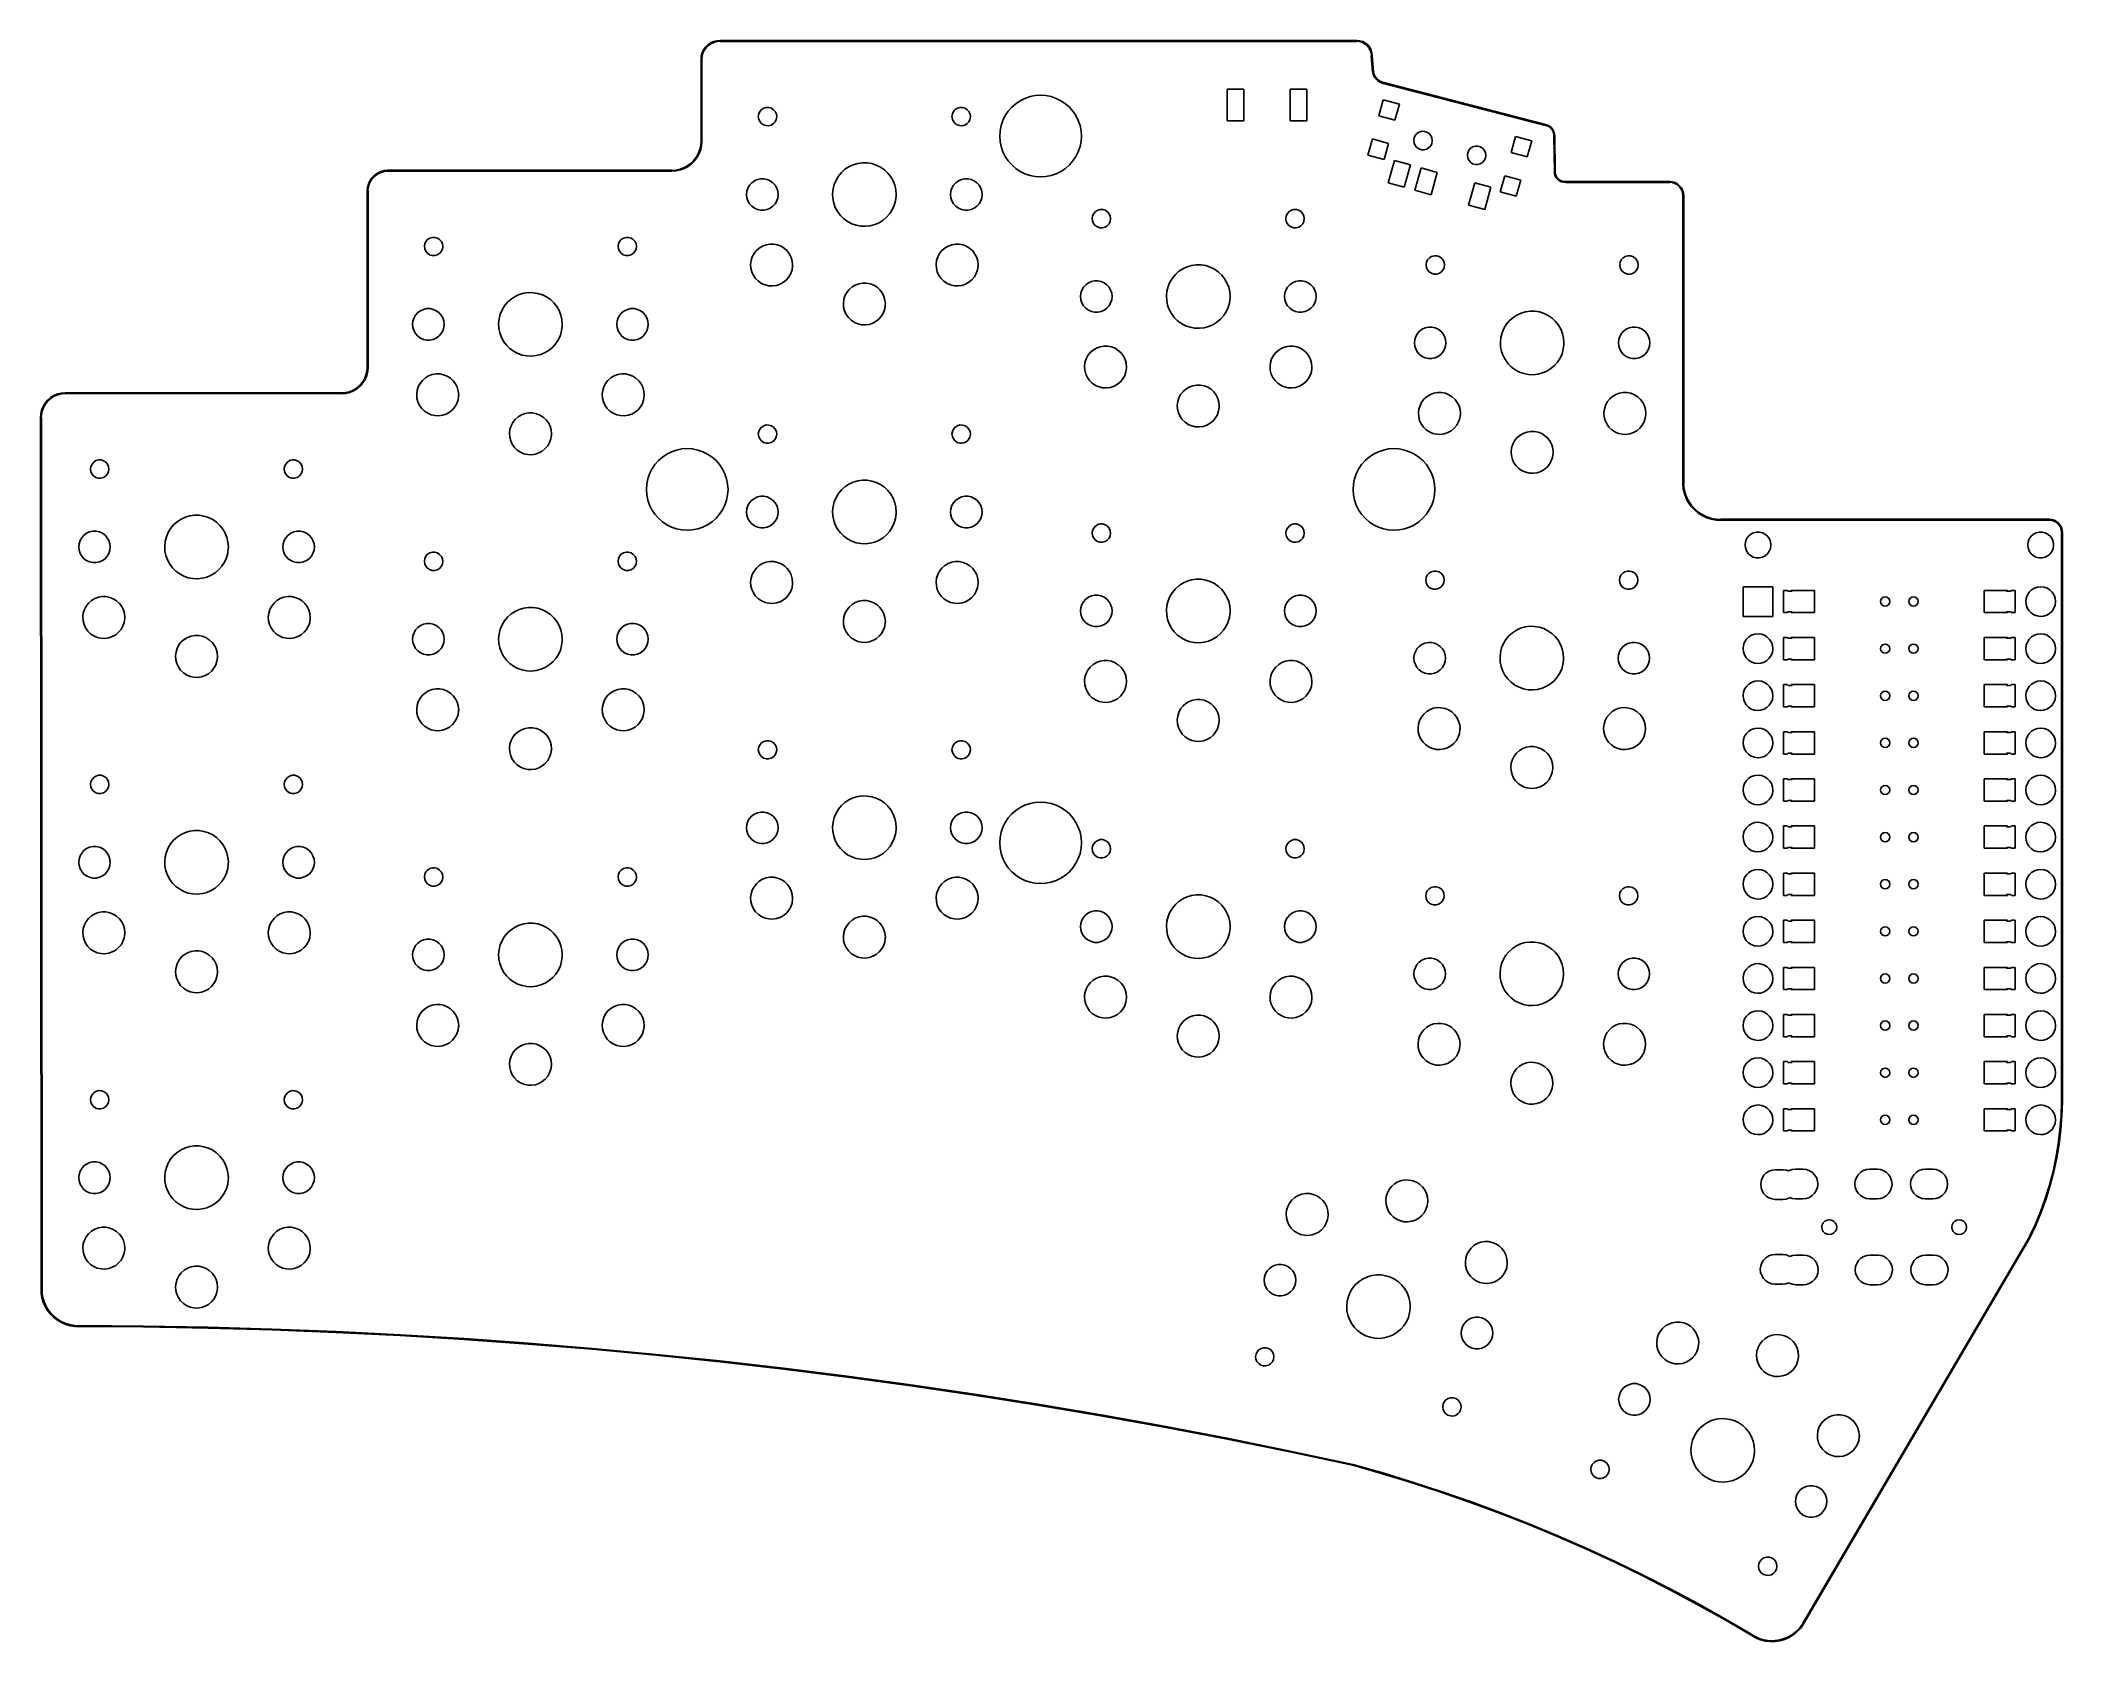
# Model space of a CAD drawing. Extents: x 19 to 128, y -105 to -19.
import ezdxf

# ---------------------------------------------------------------- set-up
doc = ezdxf.new("R2010")
doc.units = 0
doc.layers.add('BLACK', color=7, linetype='CONTINUOUS')

msp = doc.modelspace()

# ---------------------------------------------------------------- linework, layer by layer
at = {"layer": 'BLACK', "linetype": 'CONTINUOUS'}
for p, q in [((54.2906, -19.622), (54.3368, -19.4494)), ((54.3803, -19.4653), (54.3361, -19.63)), ((54.3368, -19.4494), (54.4123, -19.2875)), ((54.4524, -19.3106), (54.3803, -19.4653)), ((54.4123, -19.2875), (54.5148, -19.1411)), ((54.5503, -19.1709), (54.4524, -19.3106)), ((54.5148, -19.1411), (54.6411, -19.0148)), ((54.6709, -19.0503), (54.5503, -19.1709)), ((54.6411, -19.0148), (54.7875, -18.9123)), ((54.8106, -18.9524), (54.6709, -19.0503)), ((54.7875, -18.9123), (54.9494, -18.8368)), ((54.9653, -18.8803), (54.8106, -18.9524)), ((54.9494, -18.8368), (55.122, -18.7906)), ((55.13, -18.8361), (54.9653, -18.8803)), ((55.122, -18.7906), (55.3, -18.775)), ((55.2926, -18.8219), (55.13, -18.8361)), ((55.3, -18.825), (55.2926, -18.8219)), ((55.3, -18.775), (89.6343, -18.775)), ((89.6343, -18.825), (55.3, -18.825)), ((89.6343, -18.775), (89.7953, -18.7909)), ((89.6416, -18.822), (89.6343, -18.825)), ((89.7862, -18.8362), (89.6416, -18.822)), ((89.9323, -18.8805), (89.7862, -18.8362)), ((89.7953, -18.7909), (89.95, -18.8378)), ((90.067, -18.9525), (89.9323, -18.8805)), ((89.95, -18.8378), (90.0927, -18.914)), ((90.185, -19.0493), (90.067, -18.9525)), ((90.0927, -18.914), (90.2177, -19.0166)), ((90.2818, -19.1674), (90.185, -19.0493)), ((90.2177, -19.0166), (90.3203, -19.1417)), ((90.3538, -19.302), (90.2818, -19.1674)), ((90.3203, -19.1417), (90.3965, -19.2843)), ((90.3981, -19.4481), (90.3538, -19.302)), ((90.3965, -19.2843), (90.4434, -19.4391)), ((90.4123, -19.5927), (90.3981, -19.4481)), ((90.4093, -19.6), (90.4123, -19.5927)), ((90.4097, -19.6009), (90.4093, -19.6)), ((90.4094, -19.6019), (90.4097, -19.6009)), ((90.4751, -20.4519), (90.4094, -19.6019)), ((90.4434, -19.4391), (90.4591, -19.5978)), ((90.4591, -19.5978), (90.4592, -19.5981)), ((90.4592, -19.5981), (90.5249, -20.4481)), ((54.275, -19.8), (54.2906, -19.622)), ((54.275, -24.2), (54.275, -19.8)), ((54.3361, -19.63), (54.3219, -19.7926)), ((54.3219, -19.7926), (54.325, -19.8)), ((54.325, -19.8), (54.325, -24.2)), ((90.4755, -20.4527), (90.4751, -20.4519)), ((90.4752, -20.4535), (90.4755, -20.4527)), ((90.4753, -20.4535), (90.4752, -20.4535)), ((90.5079, -20.5912), (90.4753, -20.4535)), ((90.5653, -20.7205), (90.5079, -20.5912)), ((90.5249, -20.4481), (90.5232, -20.4533)), ((90.5232, -20.4533), (90.5524, -20.5762)), ((90.5524, -20.5762), (90.6063, -20.6976)), ((90.6063, -20.6976), (90.6815, -20.8071)), ((72.0106, -21.805), (72.2928, -21.7488)), ((72.2928, -21.7488), (72.58, -21.73)), ((72.58, -21.73), (72.8672, -21.7488)), ((72.8672, -21.7488), (73.1494, -21.805)), ((82.6352, -23.1004), (82.6352, -21.4004)), ((82.6352, -21.4004), (83.5352, -21.4004)), ((83.5352, -21.4004), (83.5352, -23.1004)), ((86.0352, -23.1004), (86.0352, -21.4004)), ((86.0352, -21.4004), (86.9352, -21.4004)), ((86.9352, -21.4004), (86.9352, -23.1004)), ((90.6455, -20.8371), (90.5653, -20.7205)), ((90.7457, -20.937), (90.6455, -20.8371)), ((90.6815, -20.8071), (90.7756, -20.9008)), ((90.8626, -21.0168), (90.7457, -20.937)), ((90.7756, -20.9008), (90.8853, -20.9757)), ((90.9921, -21.0737), (90.8626, -21.0168)), ((90.8853, -20.9757), (91.0009, -21.0266)), ((90.993, -21.0737), (90.9921, -21.0737)), ((90.9921, -21.0737), (90.9921, -21.0737)), ((90.9921, -21.0737), (90.9921, -21.0737)), ((90.9937, -21.0742), (90.993, -21.0737)), ((99.8619, -23.3742), (90.9937, -21.0742)), ((91.0009, -21.0266), (91.0063, -21.0258)), ((91.0063, -21.0258), (99.8745, -23.3258)), ((57.3647, -22.8739), (57.3863, -22.7352)), ((57.3829, -23.0132), (57.3647, -22.8739)), ((57.3863, -22.7352), (57.446, -22.6081)), ((57.446, -22.6081), (57.539, -22.5028)), ((57.539, -22.5028), (57.6578, -22.4279)), ((57.6578, -22.4279), (57.7928, -22.3893)), ((57.7928, -22.3893), (57.9332, -22.3901)), ((57.9332, -22.3901), (58.0678, -22.4304)), ((58.0678, -22.4304), (58.1856, -22.5068)), ((58.1856, -22.5068), (58.2773, -22.6131)), ((58.2773, -22.6131), (58.3354, -22.741)), ((58.3354, -22.741), (58.3553, -22.88)), ((58.3553, -22.88), (58.3552, -22.8921)), ((67.8047, -22.8739), (67.8263, -22.7352)), ((67.8229, -23.0132), (67.8047, -22.8739)), ((67.8263, -22.7352), (67.886, -22.6081)), ((67.886, -22.6081), (67.979, -22.5028)), ((67.979, -22.5028), (68.0978, -22.4279)), ((68.0978, -22.4279), (68.2328, -22.3893)), ((68.2328, -22.3893), (68.3732, -22.3901)), ((68.3732, -22.3901), (68.5078, -22.4304)), ((68.5078, -22.4304), (68.6256, -22.5068)), ((68.6256, -22.5068), (68.7173, -22.6131)), ((68.7173, -22.6131), (68.7754, -22.741)), ((68.7754, -22.741), (68.7953, -22.88)), ((68.7953, -22.88), (68.7952, -22.8921)), ((70.5475, -23.0881), (70.6747, -22.83)), ((70.6747, -22.83), (70.8346, -22.5907)), ((70.8346, -22.5907), (71.0244, -22.3744)), ((71.0244, -22.3744), (71.2407, -22.1846)), ((71.2407, -22.1846), (71.48, -22.0247)), ((71.48, -22.0247), (71.7381, -21.8975)), ((71.7381, -21.8975), (72.0106, -21.805)), ((73.1494, -21.805), (73.4219, -21.8975)), ((73.4219, -21.8975), (73.68, -22.0247)), ((73.68, -22.0247), (73.9193, -22.1846)), ((73.9193, -22.1846), (74.1356, -22.3744)), ((74.1356, -22.3744), (74.3254, -22.5907)), ((74.3254, -22.5907), (74.4853, -22.83)), ((74.4853, -22.83), (74.6125, -23.0881)), ((90.815, -22.8352), (91.0556, -21.9679)), ((91.6823, -23.0757), (90.815, -22.8352)), ((91.0556, -21.9679), (91.9228, -22.2084)), ((91.9228, -22.2084), (91.6823, -23.0757)), ((57.4395, -23.1417), (57.3829, -23.0132)), ((57.5299, -23.2492), (57.4395, -23.1417)), ((57.6468, -23.327), (57.5299, -23.2492)), ((57.7808, -23.3689), (57.6468, -23.327)), ((57.9212, -23.3715), (57.7808, -23.3689)), ((58.0567, -23.3346), (57.9212, -23.3715)), ((58.1764, -23.2611), (58.0567, -23.3346)), ((58.2706, -23.157), (58.1764, -23.2611)), ((58.3319, -23.0306), (58.2706, -23.157)), ((58.3552, -22.8921), (58.3319, -23.0306)), ((67.8795, -23.1417), (67.8229, -23.0132)), ((67.9699, -23.2492), (67.8795, -23.1417)), ((68.0868, -23.327), (67.9699, -23.2492)), ((68.2208, -23.3689), (68.0868, -23.327)), ((68.3612, -23.3715), (68.2208, -23.3689)), ((68.4967, -23.3346), (68.3612, -23.3715)), ((68.6164, -23.2611), (68.4967, -23.3346)), ((68.7106, -23.157), (68.6164, -23.2611)), ((68.7719, -23.0306), (68.7106, -23.157)), ((68.7952, -22.8921), (68.7719, -23.0306)), ((70.38, -23.93), (70.3988, -23.6428)), ((70.3988, -24.2172), (70.38, -23.93)), ((70.3988, -23.6428), (70.455, -23.3606)), ((70.455, -23.3606), (70.5475, -23.0881)), ((74.6125, -23.0881), (74.705, -23.3606)), ((74.705, -23.3606), (74.7612, -23.6428)), ((74.7612, -23.6428), (74.78, -23.93)), ((74.78, -23.93), (74.7612, -24.2172)), ((83.5352, -23.1004), (82.6352, -23.1004)), ((86.9352, -23.1004), (86.0352, -23.1004)), ((92.7168, -24.0235), (92.7771, -23.8952)), ((92.7771, -23.8952), (92.8709, -23.7889)), ((92.8709, -23.7889), (92.9908, -23.7133)), ((92.9908, -23.7133), (93.1271, -23.6743)), ((93.1271, -23.6743), (93.2689, -23.6752)), ((93.2689, -23.6752), (93.4047, -23.7158)), ((93.4047, -23.7158), (93.5236, -23.7929)), ((93.5236, -23.7929), (93.6162, -23.9003)), ((93.6162, -23.9003), (93.6749, -24.0294)), ((97.9459, -24.8127), (98.1864, -23.9455)), ((98.1864, -23.9455), (99.0537, -24.186)), ((99.8675, -23.3734), (99.8619, -23.3742)), ((99.9741, -23.4228), (99.8675, -23.3734)), ((99.8745, -23.3258), (99.8752, -23.3264)), ((99.8752, -23.3264), (99.8762, -23.3263)), ((99.8762, -23.3263), (99.9983, -23.3829)), ((100.073, -23.4984), (99.9741, -23.4228)), ((99.9983, -23.3829), (100.105, -23.4647)), ((100.153, -23.5937), (100.073, -23.4984)), ((100.105, -23.4647), (100.192, -23.5678)), ((100.21, -23.704), (100.153, -23.5937)), ((100.192, -23.5678), (100.254, -23.6872)), ((100.242, -23.8242), (100.21, -23.704)), ((100.246, -23.942), (100.242, -23.8242)), ((100.243, -23.9482), (100.246, -23.942)), ((100.244, -23.9493), (100.243, -23.9482)), ((100.243, -23.9504), (100.244, -23.9493)), ((100.275, -25.8004), (100.243, -23.9504)), ((100.254, -23.6872), (100.288, -23.8173)), ((100.288, -23.8173), (100.293, -23.9493)), ((100.293, -23.9493), (100.293, -23.9496)), ((100.293, -23.9496), (100.325, -25.7996)), ((53.8963, -25.2306), (54.0303, -25.0507)), ((54.0303, -25.0507), (54.1374, -24.8535)), ((54.1793, -24.8725), (54.069, -25.0754)), ((54.1374, -24.8535), (54.2156, -24.6431)), ((54.2597, -24.656), (54.1793, -24.8725)), ((54.2156, -24.6431), (54.2631, -24.4238)), ((54.3086, -24.4303), (54.2597, -24.656)), ((54.2631, -24.4238), (54.2784, -24.2083)), ((54.2784, -24.2083), (54.275, -24.2)), ((54.325, -24.2), (54.3086, -24.4303)), ((70.455, -24.4994), (70.3988, -24.2172)), ((70.5475, -24.7719), (70.455, -24.4994)), ((70.6747, -25.03), (70.5475, -24.7719)), ((70.8346, -25.2693), (70.6747, -25.03)), ((74.4853, -25.03), (74.3254, -25.2693)), ((74.6125, -24.7719), (74.4853, -25.03)), ((74.705, -24.4994), (74.6125, -24.7719)), ((74.7612, -24.2172), (74.705, -24.4994)), ((90.2271, -24.9552), (90.4676, -24.0879)), ((91.0944, -25.1957), (90.2271, -24.9552)), ((90.4676, -24.0879), (91.3349, -24.3284)), ((91.3349, -24.3284), (91.0944, -25.1957)), ((92.695, -24.1636), (92.7168, -24.0235)), ((92.7134, -24.3042), (92.695, -24.1636)), ((92.7705, -24.4339), (92.7134, -24.3042)), ((92.8617, -24.5425), (92.7705, -24.4339)), ((92.9797, -24.621), (92.8617, -24.5425)), ((93.115, -24.6633), (92.9797, -24.621)), ((93.2568, -24.6659), (93.115, -24.6633)), ((93.3935, -24.6286), (93.2568, -24.6659)), ((93.5143, -24.5544), (93.3935, -24.6286)), ((93.6095, -24.4493), (93.5143, -24.5544)), ((93.6713, -24.3217), (93.6095, -24.4493)), ((93.6948, -24.1819), (93.6713, -24.3217)), ((93.6749, -24.0294), (93.695, -24.1697)), ((93.695, -24.1697), (93.6948, -24.1819)), ((95.5859, -24.9653), (95.6077, -24.8252)), ((95.6043, -25.1059), (95.5859, -24.9653)), ((95.6077, -24.8252), (95.6679, -24.6969)), ((95.6679, -24.6969), (95.7618, -24.5907)), ((95.7618, -24.5907), (95.8817, -24.515)), ((95.8817, -24.515), (96.018, -24.4761)), ((96.018, -24.4761), (96.1598, -24.4769)), ((96.1598, -24.4769), (96.2956, -24.5175)), ((96.2956, -24.5175), (96.4145, -24.5946)), ((96.4145, -24.5946), (96.5071, -24.702)), ((96.5071, -24.702), (96.5657, -24.8311)), ((96.5857, -24.9836), (96.5622, -25.1234)), ((96.5657, -24.8311), (96.5858, -24.9714)), ((96.5858, -24.9714), (96.5857, -24.9836)), ((98.8132, -25.0533), (97.9459, -24.8127)), ((99.0537, -24.186), (98.8132, -25.0533)), ((36.5382, -26.1769), (36.6769, -26.0382)), ((36.7064, -26.0734), (36.5734, -26.2064)), ((36.6769, -26.0382), (36.8375, -25.9257)), ((36.8604, -25.9655), (36.7064, -26.0734)), ((36.8375, -25.9257), (37.0152, -25.8428)), ((37.0309, -25.886), (36.8604, -25.9655)), ((37.0152, -25.8428), (37.2046, -25.7921)), ((37.2126, -25.8373), (37.0309, -25.886)), ((37.2046, -25.7921), (37.4, -25.775)), ((37.3918, -25.8216), (37.2126, -25.8373)), ((37.4, -25.825), (37.3918, -25.8216)), ((37.4, -25.775), (52.71, -25.775)), ((52.71, -25.825), (37.4, -25.825)), ((52.71, -25.775), (52.7181, -25.7784)), ((52.7101, -25.825), (52.71, -25.825)), ((52.7102, -25.825), (52.7101, -25.825)), ((52.9404, -25.8071), (52.7102, -25.825)), ((52.7102, -25.825), (52.7102, -25.825)), ((52.7181, -25.7784), (52.9336, -25.7616)), ((52.9336, -25.7616), (53.1526, -25.7128)), ((53.1658, -25.7568), (52.9404, -25.8071)), ((53.1526, -25.7128), (53.3625, -25.6333)), ((53.3818, -25.6751), (53.1658, -25.7568)), ((53.3625, -25.6333), (53.559, -25.525)), ((53.584, -25.5635), (53.3818, -25.6751)), ((53.559, -25.525), (53.7381, -25.3898)), ((53.7683, -25.4245), (53.584, -25.5635)), ((53.7381, -25.3898), (53.8963, -25.2306)), ((53.9311, -25.2607), (53.7683, -25.4245)), ((54.069, -25.0754), (53.9311, -25.2607)), ((61.5524, -26.3016), (61.6842, -26.0844)), ((61.6842, -26.0844), (61.8467, -25.889)), ((61.8467, -25.889), (62.0363, -25.7198)), ((62.0363, -25.7198), (62.2488, -25.5805)), ((62.2488, -25.5805), (62.4796, -25.4741)), ((62.4796, -25.4741), (62.7235, -25.403)), ((62.7235, -25.403), (62.9753, -25.3687)), ((62.9753, -25.3687), (63.2294, -25.372)), ((63.2294, -25.372), (63.4802, -25.4129)), ((63.4802, -25.4129), (63.7223, -25.4903)), ((63.7223, -25.4903), (63.9502, -25.6027)), ((63.9502, -25.6027), (64.159, -25.7476)), ((64.159, -25.7476), (64.3441, -25.9217)), ((64.3441, -25.9217), (64.5014, -26.1213)), ((64.5014, -26.1213), (64.6275, -26.3419)), ((71.0244, -25.4856), (70.8346, -25.2693)), ((71.2407, -25.6754), (71.0244, -25.4856)), ((71.48, -25.8353), (71.2407, -25.6754)), ((71.7381, -25.9625), (71.48, -25.8353)), ((72.0106, -26.055), (71.7381, -25.9625)), ((72.2928, -26.1112), (72.0106, -26.055)), ((72.58, -26.13), (72.2928, -26.1112)), ((72.8672, -26.1112), (72.58, -26.13)), ((73.1494, -26.055), (72.8672, -26.1112)), ((73.4219, -25.9625), (73.1494, -26.055)), ((73.68, -25.8353), (73.4219, -25.9625)), ((73.9193, -25.6754), (73.68, -25.8353)), ((74.1356, -25.4856), (73.9193, -25.6754)), ((74.3254, -25.2693), (74.1356, -25.4856)), ((91.3171, -26.4508), (91.6511, -25.2463)), ((91.6511, -25.2463), (92.5184, -25.4868)), ((92.5184, -25.4868), (92.1843, -26.6913)), ((92.7625, -26.8517), (93.0965, -25.6471)), ((93.0965, -25.6471), (93.9638, -25.8877)), ((93.9638, -25.8877), (93.6298, -27.0922)), ((95.6614, -25.2356), (95.6043, -25.1059)), ((95.7526, -25.3442), (95.6614, -25.2356)), ((95.8706, -25.4227), (95.7526, -25.3442)), ((96.0059, -25.465), (95.8706, -25.4227)), ((96.1476, -25.4676), (96.0059, -25.465)), ((96.2844, -25.4303), (96.1476, -25.4676)), ((96.4052, -25.3561), (96.2844, -25.4303)), ((96.5004, -25.251), (96.4052, -25.3561)), ((96.5622, -25.1234), (96.5004, -25.251)), ((97.358, -26.9327), (97.5985, -26.0655)), ((97.5985, -26.0655), (98.4658, -26.306)), ((100.275, -25.8008), (100.275, -25.8004)), ((100.278, -25.9238), (100.275, -25.8008)), ((100.308, -26.0461), (100.278, -25.9238)), ((100.364, -26.159), (100.308, -26.0461)), ((100.325, -25.8021), (100.321, -25.8096)), ((100.321, -25.8096), (100.321, -25.8097)), ((100.321, -25.8097), (100.326, -25.9342)), ((100.325, -25.7996), (100.324, -25.8008)), ((100.324, -25.8008), (100.325, -25.8021)), ((100.326, -25.9342), (100.363, -26.0612)), ((100.363, -26.0612), (100.431, -26.1751)), ((100.443, -26.2573), (100.364, -26.159)), ((36.275, -26.9), (36.2921, -26.7046)), ((36.275, -36.4), (36.275, -26.9)), ((36.2921, -26.7046), (36.3428, -26.5152)), ((36.3373, -26.7126), (36.3216, -26.8918)), ((36.3216, -26.8918), (36.325, -26.9)), ((36.325, -26.9), (36.325, -36.4)), ((36.386, -26.5309), (36.3373, -26.7126)), ((36.3428, -26.5152), (36.4257, -26.3375)), ((36.4655, -26.3604), (36.386, -26.5309)), ((36.4257, -26.3375), (36.5382, -26.1769)), ((36.5734, -26.2064), (36.4655, -26.3604)), ((56.7291, -27.08), (56.7477, -26.9031)), ((56.7477, -27.2569), (56.7291, -27.08)), ((56.7477, -26.9031), (56.8027, -26.7339)), ((56.8027, -26.7339), (56.8916, -26.5799)), ((56.8916, -26.5799), (57.0106, -26.4477)), ((57.0106, -26.4477), (57.1546, -26.3431)), ((57.1546, -26.3431), (57.3171, -26.2707)), ((57.3171, -26.2707), (57.4911, -26.2338)), ((57.4911, -26.2338), (57.6689, -26.2338)), ((57.6689, -26.2338), (57.8429, -26.2707)), ((57.8429, -26.2707), (58.0054, -26.3431)), ((58.0054, -26.3431), (58.1494, -26.4477)), ((58.1494, -26.4477), (58.2684, -26.5799)), ((58.2684, -26.5799), (58.3573, -26.7339)), ((58.3573, -26.7339), (58.4123, -26.9031)), ((58.4123, -26.9031), (58.4309, -27.08)), ((58.4309, -27.08), (58.4123, -27.2569)), ((61.3661, -27.0351), (61.3915, -26.7823)), ((61.3783, -27.2889), (61.3661, -27.0351)), ((61.3915, -26.7823), (61.4541, -26.536)), ((61.4541, -26.536), (61.5524, -26.3016)), ((64.6275, -26.3419), (64.7196, -26.5787)), ((64.7196, -26.5787), (64.7757, -26.8266)), ((64.7921, -27.1697), (64.7601, -27.4218)), ((64.7757, -26.8266), (64.7945, -27.08)), ((64.7945, -27.08), (64.7921, -27.1697)), ((67.7291, -27.08), (67.7477, -26.9031)), ((67.7477, -27.2569), (67.7291, -27.08)), ((67.7477, -26.9031), (67.8027, -26.7339)), ((67.8027, -26.7339), (67.8916, -26.5799)), ((67.8916, -26.5799), (68.0106, -26.4477)), ((68.0106, -26.4477), (68.1546, -26.3431)), ((68.1546, -26.3431), (68.3171, -26.2707)), ((68.3171, -26.2707), (68.4911, -26.2338)), ((68.4911, -26.2338), (68.6689, -26.2338)), ((68.6689, -26.2338), (68.8429, -26.2707)), ((68.8429, -26.2707), (69.0054, -26.3431)), ((69.0054, -26.3431), (69.1494, -26.4477)), ((69.1494, -26.4477), (69.2684, -26.5799)), ((69.2684, -26.5799), (69.3573, -26.7339)), ((69.3573, -26.7339), (69.4123, -26.9031)), ((69.4123, -26.9031), (69.4309, -27.08)), ((69.4309, -27.08), (69.4123, -27.2569)), ((92.1843, -26.6913), (91.3171, -26.4508)), ((93.6298, -27.0922), (92.7625, -26.8517)), ((95.6534, -27.6534), (95.9874, -26.4489)), ((95.9874, -26.4489), (96.8547, -26.6894)), ((96.8547, -26.6894), (96.5207, -27.8939)), ((98.2252, -27.1732), (97.358, -26.9327)), ((98.4658, -26.306), (98.2252, -27.1732)), ((100.431, -26.1751), (100.525, -26.2688)), ((100.541, -26.3361), (100.443, -26.2573)), ((100.525, -26.2688), (100.639, -26.3365)), ((100.654, -26.3919), (100.541, -26.3361)), ((100.639, -26.3365), (100.766, -26.3741)), ((100.776, -26.422), (100.654, -26.3919)), ((100.766, -26.3741), (100.89, -26.379)), ((100.9, -26.4248), (100.776, -26.422)), ((100.89, -26.379), (100.898, -26.3751)), ((100.898, -26.3751), (100.899, -26.3754)), ((100.899, -26.3754), (100.9, -26.375)), ((100.9, -26.375), (106.5, -26.375)), ((100.9, -26.425), (100.9, -26.4248)), ((106.5, -26.425), (100.9, -26.425)), ((106.5, -26.375), (106.5, -26.3751)), ((106.5, -26.3751), (106.501, -26.375)), ((106.506, -26.4224), (106.5, -26.425)), ((106.501, -26.375), (106.647, -26.3924)), ((106.637, -26.4378), (106.506, -26.4224)), ((106.769, -26.4803), (106.637, -26.4378)), ((106.647, -26.3924), (106.787, -26.4376)), ((106.89, -26.5473), (106.769, -26.4803)), ((106.787, -26.4376), (106.916, -26.509)), ((106.996, -26.6365), (106.89, -26.5473)), ((106.916, -26.509), (107.029, -26.6039)), ((107.083, -26.7443), (106.996, -26.6365)), ((107.029, -26.6039), (107.122, -26.7188)), ((107.147, -26.8669), (107.083, -26.7443)), ((107.122, -26.7188), (107.191, -26.8493)), ((107.187, -26.9996), (107.147, -26.8669)), ((107.2, -27.1306), (107.187, -26.9996)), ((107.191, -26.8493), (107.233, -26.9906)), ((107.197, -27.1374), (107.2, -27.1306)), ((107.197, -42.684), (107.197, -27.1374)), ((107.233, -26.9906), (107.247, -27.1374)), ((107.247, -27.1374), (107.247, -27.1374)), ((107.247, -27.1374), (107.247, -42.684)), ((56.8027, -27.4261), (56.7477, -27.2569)), ((56.8916, -27.5801), (56.8027, -27.4261)), ((57.0106, -27.7123), (56.8916, -27.5801)), ((57.1546, -27.8169), (57.0106, -27.7123)), ((57.3171, -27.8893), (57.1546, -27.8169)), ((57.4911, -27.9262), (57.3171, -27.8893)), ((57.6689, -27.9262), (57.4911, -27.9262)), ((57.8429, -27.8893), (57.6689, -27.9262)), ((58.0054, -27.8169), (57.8429, -27.8893)), ((58.1494, -27.7123), (58.0054, -27.8169)), ((58.2684, -27.5801), (58.1494, -27.7123)), ((58.3573, -27.4261), (58.2684, -27.5801)), ((58.4123, -27.2569), (58.3573, -27.4261)), ((61.4279, -27.5382), (61.3783, -27.2889)), ((61.5137, -27.7773), (61.4279, -27.5382)), ((61.634, -28.0012), (61.5137, -27.7773)), ((61.786, -28.2048), (61.634, -28.0012)), ((61.9665, -28.3837), (61.786, -28.2048)), ((64.2817, -28.3029), (64.0878, -28.4671)), ((64.4493, -28.1118), (64.2817, -28.3029)), ((64.5867, -27.8981), (64.4493, -28.1118)), ((64.6911, -27.6664), (64.5867, -27.8981)), ((64.7601, -27.4218), (64.6911, -27.6664)), ((67.8027, -27.4261), (67.7477, -27.2569)), ((67.8916, -27.5801), (67.8027, -27.4261)), ((68.0106, -27.7123), (67.8916, -27.5801)), ((68.1546, -27.8169), (68.0106, -27.7123)), ((68.3171, -27.8893), (68.1546, -27.8169)), ((68.4911, -27.9262), (68.3171, -27.8893)), ((68.6689, -27.9262), (68.4911, -27.9262)), ((68.8429, -27.8893), (68.6689, -27.9262)), ((69.0054, -27.8169), (68.8429, -27.8893)), ((69.1494, -27.7123), (69.0054, -27.8169)), ((69.2684, -27.5801), (69.1494, -27.7123)), ((69.3573, -27.4261), (69.2684, -27.5801)), ((69.4123, -27.2569), (69.3573, -27.4261)), ((75.3647, -28.3739), (75.3863, -28.2352)), ((75.3863, -28.2352), (75.446, -28.1081)), ((75.446, -28.1081), (75.539, -28.0028)), ((75.539, -28.0028), (75.6578, -27.9279)), ((75.6578, -27.9279), (75.7928, -27.8893)), ((75.7928, -27.8893), (75.9332, -27.8901)), ((75.9332, -27.8901), (76.0678, -27.9304)), ((76.0678, -27.9304), (76.1856, -28.0068)), ((76.1856, -28.0068), (76.2773, -28.1131)), ((76.2773, -28.1131), (76.3354, -28.241)), ((76.3354, -28.241), (76.3553, -28.38)), ((85.8047, -28.3739), (85.8263, -28.2352)), ((85.8263, -28.2352), (85.886, -28.1081)), ((85.886, -28.1081), (85.979, -28.0028)), ((85.979, -28.0028), (86.0978, -27.9279)), ((86.0978, -27.9279), (86.2328, -27.8893)), ((86.2328, -27.8893), (86.3732, -27.8901)), ((86.3732, -27.8901), (86.5078, -27.9304)), ((86.5078, -27.9304), (86.6256, -28.0068)), ((86.6256, -28.0068), (86.7173, -28.1131)), ((86.7173, -28.1131), (86.7754, -28.241)), ((86.7754, -28.241), (86.7953, -28.38)), ((96.5207, -27.8939), (95.6534, -27.6534)), ((39.539, -29.5028), (39.6578, -29.4279)), ((39.6578, -29.4279), (39.7928, -29.3893)), ((39.7928, -29.3893), (39.9332, -29.3901)), ((39.9332, -29.3901), (40.0678, -29.4304)), ((40.0678, -29.4304), (40.1856, -29.5068)), ((49.979, -29.5028), (50.0978, -29.4279)), ((50.0978, -29.4279), (50.2328, -29.3893)), ((50.2328, -29.3893), (50.3732, -29.3901)), ((50.3732, -29.3901), (50.5078, -29.4304)), ((50.5078, -29.4304), (50.6256, -29.5068)), ((62.1715, -28.534), (61.9665, -28.3837)), ((62.3963, -28.6523), (62.1715, -28.534)), ((62.6363, -28.7361), (62.3963, -28.6523)), ((62.8859, -28.7835), (62.6363, -28.7361)), ((63.1398, -28.7935), (62.8859, -28.7835)), ((63.3924, -28.7658), (63.1398, -28.7935)), ((63.6382, -28.7011), (63.3924, -28.7658)), ((63.8717, -28.6008), (63.6382, -28.7011)), ((64.0878, -28.4671), (63.8717, -28.6008)), ((75.3829, -28.5132), (75.3647, -28.3739)), ((75.4395, -28.6417), (75.3829, -28.5132)), ((75.5299, -28.7492), (75.4395, -28.6417)), ((75.6468, -28.827), (75.5299, -28.7492)), ((75.7808, -28.8689), (75.6468, -28.827)), ((75.9212, -28.8715), (75.7808, -28.8689)), ((76.0567, -28.8346), (75.9212, -28.8715)), ((76.1764, -28.7611), (76.0567, -28.8346)), ((76.2706, -28.657), (76.1764, -28.7611)), ((76.3319, -28.5306), (76.2706, -28.657)), ((76.3552, -28.3921), (76.3319, -28.5306)), ((76.3553, -28.38), (76.3552, -28.3921)), ((85.8229, -28.5132), (85.8047, -28.3739)), ((85.8795, -28.6417), (85.8229, -28.5132)), ((85.9699, -28.7492), (85.8795, -28.6417)), ((86.0868, -28.827), (85.9699, -28.7492)), ((86.2208, -28.8689), (86.0868, -28.827)), ((86.3612, -28.8715), (86.2208, -28.8689)), ((86.4967, -28.8346), (86.3612, -28.8715)), ((86.6164, -28.7611), (86.4967, -28.8346)), ((86.7106, -28.657), (86.6164, -28.7611)), ((86.7719, -28.5306), (86.7106, -28.657)), ((86.7952, -28.3921), (86.7719, -28.5306)), ((86.7953, -28.38), (86.7952, -28.3921)), ((39.3647, -29.8739), (39.3863, -29.7352)), ((39.3829, -30.0132), (39.3647, -29.8739)), ((39.4395, -30.1417), (39.3829, -30.0132)), ((39.3863, -29.7352), (39.446, -29.6081)), ((39.5299, -30.2492), (39.4395, -30.1417)), ((39.446, -29.6081), (39.539, -29.5028)), ((39.6468, -30.327), (39.5299, -30.2492)), ((39.7808, -30.3689), (39.6468, -30.327)), ((39.9212, -30.3715), (39.7808, -30.3689)), ((40.0567, -30.3346), (39.9212, -30.3715)), ((40.1764, -30.2611), (40.0567, -30.3346)), ((40.2706, -30.157), (40.1764, -30.2611)), ((40.1856, -29.5068), (40.2773, -29.6131)), ((40.3319, -30.0306), (40.2706, -30.157)), ((40.2773, -29.6131), (40.3354, -29.741)), ((40.3552, -29.8921), (40.3319, -30.0306)), ((40.3354, -29.741), (40.3553, -29.88)), ((40.3553, -29.88), (40.3552, -29.8921)), ((49.8047, -29.8739), (49.8263, -29.7352)), ((49.8229, -30.0132), (49.8047, -29.8739)), ((49.8795, -30.1417), (49.8229, -30.0132)), ((49.8263, -29.7352), (49.886, -29.6081)), ((49.9699, -30.2492), (49.8795, -30.1417)), ((49.886, -29.6081), (49.979, -29.5028)), ((50.0868, -30.327), (49.9699, -30.2492)), ((50.2208, -30.3689), (50.0868, -30.327)), ((50.3612, -30.3715), (50.2208, -30.3689)), ((50.4967, -30.3346), (50.3612, -30.3715)), ((50.6164, -30.2611), (50.4967, -30.3346)), ((50.7106, -30.157), (50.6164, -30.2611)), ((50.6256, -29.5068), (50.7173, -29.6131)), ((50.7719, -30.0306), (50.7106, -30.157)), ((50.7173, -29.6131), (50.7754, -29.741)), ((50.7952, -29.8921), (50.7719, -30.0306)), ((50.7754, -29.741), (50.7953, -29.88)), ((50.7953, -29.88), (50.7952, -29.8921)), ((56.9737, -30.6449), (57.0351, -30.4472)), ((57.0351, -30.4472), (57.1315, -30.264)), ((57.1315, -30.264), (57.2596, -30.1015)), ((57.2596, -30.1015), (57.4152, -29.965)), ((57.4152, -29.965), (57.5931, -29.8592)), ((57.5931, -29.8592), (57.7873, -29.7875)), ((57.7873, -29.7875), (57.9913, -29.7525)), ((57.9913, -29.7525), (58.1982, -29.7552)), ((58.1982, -29.7552), (58.4012, -29.7956)), ((58.4012, -29.7956), (58.5935, -29.8723)), ((58.5935, -29.8723), (58.7685, -29.9827)), ((58.7685, -29.9827), (58.9205, -30.1232)), ((58.9205, -30.1232), (59.0443, -30.2891)), ((59.0443, -30.2891), (59.1359, -30.4747)), ((59.1359, -30.4747), (59.1921, -30.6739)), ((66.9737, -30.6449), (67.0351, -30.4472)), ((67.0351, -30.4472), (67.1315, -30.264)), ((67.1315, -30.264), (67.2596, -30.1015)), ((67.2596, -30.1015), (67.4152, -29.965)), ((67.4152, -29.965), (67.5931, -29.8592)), ((67.5931, -29.8592), (67.7873, -29.7875)), ((67.7873, -29.7875), (67.9913, -29.7525)), ((67.9913, -29.7525), (68.1982, -29.7552)), ((68.1982, -29.7552), (68.4012, -29.7956)), ((68.4012, -29.7956), (68.5935, -29.8723)), ((68.5935, -29.8723), (68.7685, -29.9827)), ((68.7685, -29.9827), (68.9205, -30.1232)), ((68.9205, -30.1232), (69.0443, -30.2891)), ((69.0443, -30.2891), (69.1359, -30.4747)), ((69.1359, -30.4747), (69.1921, -30.6739)), ((93.446, -30.6081), (93.539, -30.5028)), ((93.539, -30.5028), (93.6578, -30.4279)), ((93.6578, -30.4279), (93.7928, -30.3893)), ((93.7928, -30.3893), (93.9332, -30.3901)), ((93.9332, -30.3901), (94.0678, -30.4304)), ((94.0678, -30.4304), (94.1856, -30.5068)), ((94.1856, -30.5068), (94.2773, -30.6131)), ((103.886, -30.6081), (103.979, -30.5028)), ((103.979, -30.5028), (104.098, -30.4279)), ((104.098, -30.4279), (104.233, -30.3893)), ((104.233, -30.3893), (104.373, -30.3901)), ((104.373, -30.3901), (104.508, -30.4304)), ((104.508, -30.4304), (104.626, -30.5068)), ((104.626, -30.5068), (104.717, -30.6131)), ((56.9494, -30.8504), (56.9737, -30.6449)), ((56.9629, -31.0569), (56.9494, -30.8504)), ((57.0139, -31.2575), (56.9629, -31.0569)), ((57.1005, -31.4455), (57.0139, -31.2575)), ((57.22, -31.6145), (57.1005, -31.4455)), ((59.0121, -31.5206), (58.8797, -31.6797)), ((59.1132, -31.34), (59.0121, -31.5206)), ((59.1797, -31.144), (59.1132, -31.34)), ((59.2094, -30.9392), (59.1797, -31.144)), ((59.1921, -30.6739), (59.211, -30.88)), ((59.211, -30.88), (59.2094, -30.9392)), ((66.9494, -30.8504), (66.9737, -30.6449)), ((66.9629, -31.0569), (66.9494, -30.8504)), ((67.0139, -31.2575), (66.9629, -31.0569)), ((67.1005, -31.4455), (67.0139, -31.2575)), ((67.22, -31.6145), (67.1005, -31.4455)), ((69.0121, -31.5206), (68.8797, -31.6797)), ((69.1132, -31.34), (69.0121, -31.5206)), ((69.1797, -31.144), (69.1132, -31.34)), ((69.2095, -30.9392), (69.1797, -31.144)), ((69.1921, -30.6739), (69.211, -30.88)), ((69.211, -30.88), (69.2095, -30.9392)), ((79.5524, -31.8016), (79.6842, -31.5844)), ((79.6842, -31.5844), (79.8467, -31.389)), ((79.8467, -31.389), (80.0363, -31.2198)), ((80.0363, -31.2198), (80.2488, -31.0805)), ((80.2488, -31.0805), (80.4796, -30.9741)), ((80.4796, -30.9741), (80.7235, -30.903)), ((80.7235, -30.903), (80.9753, -30.8687)), ((80.9753, -30.8687), (81.2294, -30.872)), ((81.2294, -30.872), (81.4802, -30.9129)), ((81.4802, -30.9129), (81.7223, -30.9903)), ((81.7223, -30.9903), (81.9502, -31.1027)), ((81.9502, -31.1027), (82.159, -31.2476)), ((82.159, -31.2476), (82.3441, -31.4217)), ((82.3441, -31.4217), (82.5014, -31.6213)), ((93.3647, -30.8739), (93.3863, -30.7352)), ((93.3829, -31.0132), (93.3647, -30.8739)), ((93.4395, -31.1417), (93.3829, -31.0132)), ((93.3863, -30.7352), (93.446, -30.6081)), ((93.5299, -31.2492), (93.4395, -31.1417)), ((93.6468, -31.327), (93.5299, -31.2492)), ((93.7808, -31.3689), (93.6468, -31.327)), ((93.9212, -31.3715), (93.7808, -31.3689)), ((94.0567, -31.3346), (93.9212, -31.3715)), ((94.1764, -31.2611), (94.0567, -31.3346)), ((94.2706, -31.157), (94.1764, -31.2611)), ((94.3319, -31.0306), (94.2706, -31.157)), ((94.2773, -30.6131), (94.3354, -30.741)), ((94.3552, -30.8921), (94.3319, -31.0306)), ((94.3354, -30.741), (94.3553, -30.88)), ((94.3553, -30.88), (94.3552, -30.8921)), ((103.805, -30.8739), (103.826, -30.7352)), ((103.823, -31.0132), (103.805, -30.8739)), ((103.88, -31.1417), (103.823, -31.0132)), ((103.826, -30.7352), (103.886, -30.6081)), ((103.97, -31.2492), (103.88, -31.1417)), ((104.087, -31.327), (103.97, -31.2492)), ((104.221, -31.3689), (104.087, -31.327)), ((104.361, -31.3715), (104.221, -31.3689)), ((104.497, -31.3346), (104.361, -31.3715)), ((104.616, -31.2611), (104.497, -31.3346)), ((104.711, -31.157), (104.616, -31.2611)), ((104.772, -31.0306), (104.711, -31.157)), ((104.717, -30.6131), (104.775, -30.741)), ((104.795, -30.8921), (104.772, -31.0306)), ((104.775, -30.741), (104.795, -30.88)), ((104.795, -30.88), (104.795, -30.8921)), ((44.0363, -32.7198), (44.2488, -32.5805)), ((44.2488, -32.5805), (44.4796, -32.4741)), ((44.4796, -32.4741), (44.7235, -32.403)), ((44.7235, -32.403), (44.9753, -32.3687)), ((44.9753, -32.3687), (45.2294, -32.372)), ((45.2294, -32.372), (45.4802, -32.4129)), ((45.4802, -32.4129), (45.7223, -32.4903)), ((45.7223, -32.4903), (45.9502, -32.6027)), ((45.9502, -32.6027), (46.159, -32.7476)), ((57.3682, -31.759), (57.22, -31.6145)), ((57.5403, -31.8739), (57.3682, -31.759)), ((57.7305, -31.9556), (57.5403, -31.8739)), ((57.9324, -32.0013), (57.7305, -31.9556)), ((58.1392, -32.0095), (57.9324, -32.0013)), ((58.344, -31.9797), (58.1392, -32.0095)), ((58.54, -31.9132), (58.344, -31.9797)), ((58.7206, -31.8121), (58.54, -31.9132)), ((58.8797, -31.6797), (58.7206, -31.8121)), ((61.9737, -32.7449), (62.0351, -32.5472)), ((62.0351, -32.5472), (62.1315, -32.364)), ((62.1315, -32.364), (62.2596, -32.2015)), ((62.2596, -32.2015), (62.4152, -32.065)), ((62.4152, -32.065), (62.5931, -31.9592)), ((62.5931, -31.9592), (62.7873, -31.8875)), ((62.7873, -31.8875), (62.9913, -31.8525)), ((62.9913, -31.8525), (63.1982, -31.8552)), ((63.1982, -31.8552), (63.4012, -31.8956)), ((63.4012, -31.8956), (63.5935, -31.9723)), ((63.5935, -31.9723), (63.7685, -32.0827)), ((63.7685, -32.0827), (63.9205, -32.2232)), ((63.9205, -32.2232), (64.0443, -32.3891)), ((64.0443, -32.3891), (64.1359, -32.5747)), ((64.1359, -32.5747), (64.1921, -32.7739)), ((67.3682, -31.759), (67.22, -31.6145)), ((67.5403, -31.8739), (67.3682, -31.759)), ((67.7305, -31.9556), (67.5403, -31.8739)), ((67.9324, -32.0013), (67.7305, -31.9556)), ((68.1392, -32.0095), (67.9324, -32.0013)), ((68.344, -31.9797), (68.1392, -32.0095)), ((68.54, -31.9132), (68.344, -31.9797)), ((68.7206, -31.8121), (68.54, -31.9132)), ((68.8797, -31.6797), (68.7206, -31.8121)), ((74.7291, -32.58), (74.7477, -32.4031)), ((74.7477, -32.7569), (74.7291, -32.58)), ((74.7477, -32.4031), (74.8027, -32.2339)), ((74.8027, -32.2339), (74.8916, -32.0799)), ((74.8916, -32.0799), (75.0106, -31.9477)), ((75.0106, -31.9477), (75.1546, -31.8431)), ((75.1546, -31.8431), (75.3171, -31.7707)), ((75.3171, -31.7707), (75.4911, -31.7338)), ((75.4911, -31.7338), (75.6689, -31.7338)), ((75.6689, -31.7338), (75.8429, -31.7707)), ((75.8429, -31.7707), (76.0054, -31.8431)), ((76.0054, -31.8431), (76.1494, -31.9477)), ((76.1494, -31.9477), (76.2684, -32.0799)), ((76.2684, -32.0799), (76.3573, -32.2339)), ((76.3573, -32.2339), (76.4123, -32.4031)), ((76.4123, -32.4031), (76.4309, -32.58)), ((76.4309, -32.58), (76.4123, -32.7569)), ((79.3661, -32.5351), (79.3915, -32.2823)), ((79.3783, -32.7889), (79.3661, -32.5351)), ((79.3915, -32.2823), (79.4541, -32.036)), ((79.4541, -32.036), (79.5524, -31.8016)), ((82.5014, -31.6213), (82.6275, -31.8419)), ((82.6275, -31.8419), (82.7196, -32.0787)), ((82.7196, -32.0787), (82.7757, -32.3266)), ((82.7921, -32.6697), (82.7601, -32.9218)), ((82.7757, -32.3266), (82.7945, -32.58)), ((82.7945, -32.58), (82.7921, -32.6697)), ((85.7291, -32.58), (85.7477, -32.4031)), ((85.7477, -32.7569), (85.7291, -32.58)), ((85.7477, -32.4031), (85.8027, -32.2339)), ((85.8027, -32.2339), (85.8916, -32.0799)), ((85.8916, -32.0799), (86.0106, -31.9477)), ((86.0106, -31.9477), (86.1546, -31.8431)), ((86.1546, -31.8431), (86.3171, -31.7707)), ((86.3171, -31.7707), (86.4911, -31.7338)), ((86.4911, -31.7338), (86.6689, -31.7338)), ((86.6689, -31.7338), (86.8429, -31.7707)), ((86.8429, -31.7707), (87.0054, -31.8431)), ((87.0054, -31.8431), (87.1494, -31.9477)), ((87.1494, -31.9477), (87.2684, -32.0799)), ((87.2684, -32.0799), (87.3573, -32.2339)), ((87.3573, -32.2339), (87.4123, -32.4031)), ((87.4123, -32.4031), (87.4309, -32.58)), ((87.4309, -32.58), (87.4123, -32.7569)), ((38.7477, -33.9031), (38.8027, -33.7339)), ((38.8027, -33.7339), (38.8916, -33.5799)), ((38.8916, -33.5799), (39.0106, -33.4477)), ((39.0106, -33.4477), (39.1546, -33.3431)), ((39.1546, -33.3431), (39.3171, -33.2707)), ((39.3171, -33.2707), (39.4911, -33.2338)), ((39.4911, -33.2338), (39.6689, -33.2338)), ((39.6689, -33.2338), (39.8429, -33.2707)), ((39.8429, -33.2707), (40.0054, -33.3431)), ((40.0054, -33.3431), (40.1494, -33.4477)), ((40.1494, -33.4477), (40.2684, -33.5799)), ((40.2684, -33.5799), (40.3573, -33.7339)), ((40.3573, -33.7339), (40.4123, -33.9031)), ((43.3661, -34.0351), (43.3915, -33.7823)), ((43.3915, -33.7823), (43.4541, -33.536)), ((43.4541, -33.536), (43.5524, -33.3016)), ((43.5524, -33.3016), (43.6842, -33.0844)), ((43.6842, -33.0844), (43.8467, -32.889)), ((43.8467, -32.889), (44.0363, -32.7198)), ((46.159, -32.7476), (46.3441, -32.9217)), ((46.3441, -32.9217), (46.5014, -33.1213)), ((46.5014, -33.1213), (46.6275, -33.3419)), ((46.6275, -33.3419), (46.7196, -33.5787)), ((46.7196, -33.5787), (46.7757, -33.8266)), ((49.7477, -33.9031), (49.8027, -33.7339)), ((49.8027, -33.7339), (49.8916, -33.5799)), ((49.8916, -33.5799), (50.0106, -33.4477)), ((50.0106, -33.4477), (50.1546, -33.3431)), ((50.1546, -33.3431), (50.3171, -33.2707)), ((50.3171, -33.2707), (50.4911, -33.2338)), ((50.4911, -33.2338), (50.6689, -33.2338)), ((50.6689, -33.2338), (50.8429, -33.2707)), ((50.8429, -33.2707), (51.0054, -33.3431)), ((51.0054, -33.3431), (51.1494, -33.4477)), ((51.1494, -33.4477), (51.2684, -33.5799)), ((51.2684, -33.5799), (51.3573, -33.7339)), ((51.3573, -33.7339), (51.4123, -33.9031)), ((61.9494, -32.9504), (61.9737, -32.7449)), ((61.9629, -33.1569), (61.9494, -32.9504)), ((62.0139, -33.3575), (61.9629, -33.1569)), ((62.1005, -33.5455), (62.0139, -33.3575)), ((62.22, -33.7145), (62.1005, -33.5455)), ((62.3682, -33.859), (62.22, -33.7145)), ((63.8797, -33.7797), (63.7206, -33.9121)), ((64.0121, -33.6206), (63.8797, -33.7797)), ((64.1132, -33.44), (64.0121, -33.6206)), ((64.1797, -33.244), (64.1132, -33.44)), ((64.2095, -33.0392), (64.1797, -33.244)), ((64.1921, -32.7739), (64.211, -32.98)), ((64.211, -32.98), (64.2095, -33.0392)), ((74.8027, -32.9261), (74.7477, -32.7569)), ((74.8916, -33.0801), (74.8027, -32.9261)), ((75.0106, -33.2123), (74.8916, -33.0801)), ((75.1546, -33.3169), (75.0106, -33.2123)), ((75.3171, -33.3893), (75.1546, -33.3169)), ((75.4911, -33.4262), (75.3171, -33.3893)), ((75.6689, -33.4262), (75.4911, -33.4262)), ((75.8429, -33.3893), (75.6689, -33.4262)), ((76.0054, -33.3169), (75.8429, -33.3893)), ((76.1494, -33.2123), (76.0054, -33.3169)), ((76.2684, -33.0801), (76.1494, -33.2123)), ((76.3573, -32.9261), (76.2684, -33.0801)), ((76.4123, -32.7569), (76.3573, -32.9261)), ((79.4279, -33.0382), (79.3783, -32.7889)), ((79.5137, -33.2773), (79.4279, -33.0382)), ((79.634, -33.5012), (79.5137, -33.2773)), ((79.7861, -33.7048), (79.634, -33.5012)), ((79.9665, -33.8837), (79.7861, -33.7048)), ((82.4493, -33.6118), (82.2817, -33.8029)), ((82.5867, -33.3981), (82.4493, -33.6118)), ((82.6911, -33.1664), (82.5867, -33.3981)), ((82.7601, -32.9218), (82.6911, -33.1664)), ((85.8027, -32.9261), (85.7477, -32.7569)), ((85.8916, -33.0801), (85.8027, -32.9261)), ((86.0106, -33.2123), (85.8916, -33.0801)), ((86.1546, -33.3169), (86.0106, -33.2123)), ((86.3171, -33.3893), (86.1546, -33.3169)), ((86.4911, -33.4262), (86.3171, -33.3893)), ((86.6689, -33.4262), (86.4911, -33.4262)), ((86.8429, -33.3893), (86.6689, -33.4262)), ((87.0054, -33.3169), (86.8429, -33.3893)), ((87.1494, -33.2123), (87.0054, -33.3169)), ((87.2684, -33.0801), (87.1494, -33.2123)), ((87.3573, -32.9261), (87.2684, -33.0801)), ((87.4123, -32.7569), (87.3573, -32.9261)), ((97.8467, -33.889), (98.0363, -33.7198)), ((98.0363, -33.7198), (98.2488, -33.5805)), ((98.2488, -33.5805), (98.4796, -33.4741)), ((98.4796, -33.4741), (98.7235, -33.403)), ((98.7235, -33.403), (98.9753, -33.3687)), ((98.9753, -33.3687), (99.2294, -33.372)), ((99.2294, -33.372), (99.4802, -33.4129)), ((99.4802, -33.4129), (99.7223, -33.4903)), ((99.7223, -33.4903), (99.9502, -33.6027)), ((99.9502, -33.6027), (100.159, -33.7476)), ((100.159, -33.7476), (100.344, -33.9217)), ((38.7291, -34.08), (38.7477, -33.9031)), ((38.7477, -34.2569), (38.7291, -34.08)), ((38.8027, -34.4261), (38.7477, -34.2569)), ((38.8916, -34.5801), (38.8027, -34.4261)), ((39.0106, -34.7123), (38.8916, -34.5801)), ((39.1546, -34.8169), (39.0106, -34.7123)), ((39.3171, -34.8893), (39.1546, -34.8169)), ((40.0054, -34.8169), (39.8429, -34.8893)), ((40.1494, -34.7123), (40.0054, -34.8169)), ((40.2684, -34.5801), (40.1494, -34.7123)), ((40.3573, -34.4261), (40.2684, -34.5801)), ((40.4123, -34.2569), (40.3573, -34.4261)), ((40.4123, -33.9031), (40.4309, -34.08)), ((40.4309, -34.08), (40.4123, -34.2569)), ((43.3783, -34.2889), (43.3661, -34.0351)), ((43.4279, -34.5382), (43.3783, -34.2889)), ((43.5137, -34.7773), (43.4279, -34.5382)), ((43.634, -35.0012), (43.5137, -34.7773)), ((46.6911, -34.6664), (46.5867, -34.8981)), ((46.7601, -34.4218), (46.6911, -34.6664)), ((46.7921, -34.1697), (46.7601, -34.4218)), ((46.7757, -33.8266), (46.7945, -34.08)), ((46.7945, -34.08), (46.7921, -34.1697)), ((49.7291, -34.08), (49.7477, -33.9031)), ((49.7477, -34.2569), (49.7291, -34.08)), ((49.8027, -34.4261), (49.7477, -34.2569)), ((49.8916, -34.5801), (49.8027, -34.4261)), ((50.0106, -34.7123), (49.8916, -34.5801)), ((50.1546, -34.8169), (50.0106, -34.7123)), ((50.3171, -34.8893), (50.1546, -34.8169)), ((51.0054, -34.8169), (50.8429, -34.8893)), ((51.1494, -34.7123), (51.0054, -34.8169)), ((51.2684, -34.5801), (51.1494, -34.7123)), ((51.3573, -34.4261), (51.2684, -34.5801)), ((51.4123, -34.2569), (51.3573, -34.4261)), ((51.4123, -33.9031), (51.4309, -34.08)), ((51.4309, -34.08), (51.4123, -34.2569)), ((62.5403, -33.9739), (62.3682, -33.859)), ((62.7305, -34.0556), (62.5403, -33.9739)), ((62.9324, -34.1013), (62.7305, -34.0556)), ((63.1392, -34.1094), (62.9324, -34.1013)), ((63.344, -34.0797), (63.1392, -34.1094)), ((63.54, -34.0132), (63.344, -34.0797)), ((63.7206, -33.9121), (63.54, -34.0132)), ((80.1715, -34.034), (79.9665, -33.8837)), ((80.3963, -34.1523), (80.1715, -34.034)), ((80.6363, -34.2361), (80.3963, -34.1523)), ((80.8859, -34.2835), (80.6363, -34.2361)), ((81.1398, -34.2935), (80.8859, -34.2835)), ((81.3924, -34.2658), (81.1398, -34.2935)), ((81.6382, -34.2011), (81.3924, -34.2658)), ((81.8717, -34.1008), (81.6382, -34.2011)), ((82.0878, -33.9671), (81.8717, -34.1008)), ((82.2817, -33.8029), (82.0878, -33.9671)), ((92.7477, -34.9031), (92.8027, -34.7339)), ((92.8027, -34.7339), (92.8916, -34.5799)), ((92.8916, -34.5799), (93.0106, -34.4477)), ((93.0106, -34.4477), (93.1546, -34.3431)), ((93.1546, -34.3431), (93.3171, -34.2707)), ((93.3171, -34.2707), (93.4911, -34.2338)), ((93.4911, -34.2338), (93.6689, -34.2338)), ((93.6689, -34.2338), (93.8429, -34.2707)), ((93.8429, -34.2707), (94.0054, -34.3431)), ((94.0054, -34.3431), (94.1494, -34.4477)), ((94.1494, -34.4477), (94.2684, -34.5799)), ((94.2684, -34.5799), (94.3573, -34.7339)), ((94.3573, -34.7339), (94.4123, -34.9031)), ((97.3661, -35.0351), (97.3915, -34.7823)), ((97.3915, -34.7823), (97.4541, -34.536)), ((97.4541, -34.536), (97.5524, -34.3016)), ((97.5524, -34.3016), (97.6842, -34.0844)), ((97.6842, -34.0844), (97.8467, -33.889)), ((100.344, -33.9217), (100.501, -34.1213)), ((100.501, -34.1213), (100.627, -34.3419)), ((100.627, -34.3419), (100.72, -34.5787)), ((100.72, -34.5787), (100.776, -34.8266)), ((100.776, -34.8266), (100.794, -35.08)), ((103.748, -34.9031), (103.803, -34.7339)), ((103.803, -34.7339), (103.892, -34.5799)), ((103.892, -34.5799), (104.011, -34.4477)), ((104.011, -34.4477), (104.155, -34.3431)), ((104.155, -34.3431), (104.317, -34.2707)), ((104.317, -34.2707), (104.491, -34.2338)), ((104.491, -34.2338), (104.669, -34.2338)), ((104.669, -34.2338), (104.843, -34.2707)), ((104.843, -34.2707), (105.005, -34.3431)), ((105.005, -34.3431), (105.149, -34.4477)), ((105.149, -34.4477), (105.268, -34.5799)), ((105.268, -34.5799), (105.357, -34.7339)), ((105.357, -34.7339), (105.412, -34.9031)), ((39.4911, -34.9262), (39.3171, -34.8893)), ((39.6689, -34.9262), (39.4911, -34.9262)), ((39.8429, -34.8893), (39.6689, -34.9262)), ((43.786, -35.2048), (43.634, -35.0012)), ((43.9665, -35.3837), (43.786, -35.2048)), ((44.1715, -35.534), (43.9665, -35.3837)), ((44.3963, -35.6523), (44.1715, -35.534)), ((44.6363, -35.7361), (44.3963, -35.6523)), ((44.8859, -35.7835), (44.6363, -35.7361)), ((45.1398, -35.7935), (44.8859, -35.7835)), ((45.3924, -35.7658), (45.1398, -35.7935)), ((45.6382, -35.7011), (45.3924, -35.7658)), ((45.8717, -35.6008), (45.6382, -35.7011)), ((46.0878, -35.4671), (45.8717, -35.6008)), ((46.2817, -35.3029), (46.0878, -35.4671)), ((46.4493, -35.1118), (46.2817, -35.3029)), ((46.5867, -34.8981), (46.4493, -35.1118)), ((50.4911, -34.9262), (50.3171, -34.8893)), ((50.6689, -34.9262), (50.4911, -34.9262)), ((50.8429, -34.8893), (50.6689, -34.9262)), ((74.9737, -36.1449), (75.0351, -35.9472)), ((75.0351, -35.9472), (75.1315, -35.764)), ((75.1315, -35.764), (75.2596, -35.6015)), ((75.2596, -35.6015), (75.4152, -35.465)), ((75.4152, -35.465), (75.5931, -35.3592)), ((75.5931, -35.3592), (75.7873, -35.2875)), ((75.7873, -35.2875), (75.9913, -35.2525)), ((75.9913, -35.2525), (76.1982, -35.2552)), ((76.1982, -35.2552), (76.4012, -35.2956)), ((76.4012, -35.2956), (76.5935, -35.3723)), ((76.5935, -35.3723), (76.7685, -35.4827)), ((76.7685, -35.4827), (76.9205, -35.6232)), ((76.9205, -35.6232), (77.0443, -35.7891)), ((77.0443, -35.7891), (77.1359, -35.9747)), ((84.9737, -36.1449), (85.0351, -35.9472)), ((85.0351, -35.9472), (85.1315, -35.764)), ((85.1315, -35.764), (85.2596, -35.6015)), ((85.2596, -35.6015), (85.4152, -35.465)), ((85.4152, -35.465), (85.5931, -35.3592)), ((85.5931, -35.3592), (85.7873, -35.2875)), ((85.7873, -35.2875), (85.9913, -35.2525)), ((85.9913, -35.2525), (86.1982, -35.2552)), ((86.1982, -35.2552), (86.4012, -35.2956)), ((86.4012, -35.2956), (86.5935, -35.3723)), ((86.5935, -35.3723), (86.7685, -35.4827)), ((86.7685, -35.4827), (86.9205, -35.6232)), ((86.9205, -35.6232), (87.0443, -35.7891)), ((87.0443, -35.7891), (87.1359, -35.9747)), ((92.7291, -35.08), (92.7477, -34.9031)), ((92.7477, -35.2569), (92.7291, -35.08)), ((92.8027, -35.4261), (92.7477, -35.2569)), ((92.8916, -35.5801), (92.8027, -35.4261)), ((93.0106, -35.7123), (92.8916, -35.5801)), ((93.1546, -35.8169), (93.0106, -35.7123)), ((93.3171, -35.8893), (93.1546, -35.8169)), ((93.4911, -35.9262), (93.3171, -35.8893)), ((93.6689, -35.9262), (93.4911, -35.9262)), ((93.8429, -35.8893), (93.6689, -35.9262)), ((94.0054, -35.8169), (93.8429, -35.8893)), ((94.1494, -35.7123), (94.0054, -35.8169)), ((94.2684, -35.5801), (94.1494, -35.7123)), ((94.3573, -35.4261), (94.2684, -35.5801)), ((94.4123, -35.2569), (94.3573, -35.4261)), ((94.4123, -34.9031), (94.4309, -35.08)), ((94.4309, -35.08), (94.4123, -35.2569)), ((97.3783, -35.2889), (97.3661, -35.0351)), ((97.4279, -35.5382), (97.3783, -35.2889)), ((97.5137, -35.7773), (97.4279, -35.5382)), ((97.634, -36.0012), (97.5137, -35.7773)), ((100.587, -35.8981), (100.449, -36.1118)), ((100.691, -35.6664), (100.587, -35.8981)), ((100.76, -35.4218), (100.691, -35.6664)), ((100.792, -35.1697), (100.76, -35.4218)), ((100.794, -35.08), (100.792, -35.1697)), ((103.729, -35.08), (103.748, -34.9031)), ((103.748, -35.2569), (103.729, -35.08)), ((103.803, -35.4261), (103.748, -35.2569)), ((103.892, -35.5801), (103.803, -35.4261)), ((104.011, -35.7123), (103.892, -35.5801)), ((104.155, -35.8169), (104.011, -35.7123)), ((104.317, -35.8893), (104.155, -35.8169)), ((104.491, -35.9262), (104.317, -35.8893)), ((104.669, -35.9262), (104.491, -35.9262)), ((104.843, -35.8893), (104.669, -35.9262)), ((105.005, -35.8169), (104.843, -35.8893)), ((105.149, -35.7123), (105.005, -35.8169)), ((105.268, -35.5801), (105.149, -35.7123)), ((105.357, -35.4261), (105.268, -35.5801)), ((105.412, -35.2569), (105.357, -35.4261)), ((105.412, -34.9031), (105.431, -35.08)), ((105.431, -35.08), (105.412, -35.2569)), ((36.0158, -37.2107), (36.1289, -37.0262)), ((36.1697, -37.0469), (36.0528, -37.2376)), ((36.1289, -37.0262), (36.2117, -36.8262)), ((36.2553, -36.8403), (36.1697, -37.0469)), ((36.2117, -36.8262), (36.2623, -36.6158)), ((36.3075, -36.6229), (36.2553, -36.8403)), ((36.2623, -36.6158), (36.2786, -36.4086)), ((36.2786, -36.4086), (36.275, -36.4)), ((36.325, -36.4), (36.3075, -36.6229)), ((39.2596, -37.1015), (39.4152, -36.965)), ((39.4152, -36.965), (39.5931, -36.8592)), ((39.5931, -36.8592), (39.7873, -36.7875)), ((39.7873, -36.7875), (39.9913, -36.7525)), ((39.9913, -36.7525), (40.1982, -36.7552)), ((40.1982, -36.7552), (40.4012, -36.7956)), ((40.4012, -36.7956), (40.5935, -36.8723)), ((40.5935, -36.8723), (40.7685, -36.9827)), ((40.7685, -36.9827), (40.9205, -37.1232)), ((49.2596, -37.1015), (49.4152, -36.965)), ((49.4152, -36.965), (49.5931, -36.8592)), ((49.5931, -36.8592), (49.7873, -36.7875)), ((49.7873, -36.7875), (49.9913, -36.7525)), ((49.9913, -36.7525), (50.1982, -36.7552)), ((50.1982, -36.7552), (50.4012, -36.7956)), ((50.4012, -36.7956), (50.5935, -36.8723)), ((50.5935, -36.8723), (50.7685, -36.9827)), ((50.7685, -36.9827), (50.9205, -37.1232)), ((74.9494, -36.3504), (74.9737, -36.1449)), ((74.9629, -36.5569), (74.9494, -36.3504)), ((75.0139, -36.7575), (74.9629, -36.5569)), ((75.1005, -36.9455), (75.0139, -36.7575)), ((75.22, -37.1145), (75.1005, -36.9455)), ((77.0121, -37.0206), (76.8797, -37.1797)), ((77.1132, -36.84), (77.0121, -37.0206)), ((77.1797, -36.644), (77.1132, -36.84)), ((77.1359, -35.9747), (77.1921, -36.1739)), ((77.2094, -36.4392), (77.1797, -36.644)), ((77.1921, -36.1739), (77.211, -36.38)), ((77.211, -36.38), (77.2094, -36.4392)), ((84.9494, -36.3504), (84.9737, -36.1449)), ((84.9629, -36.5569), (84.9494, -36.3504)), ((85.0139, -36.7575), (84.9629, -36.5569)), ((85.1005, -36.9455), (85.0139, -36.7575)), ((85.22, -37.1145), (85.1005, -36.9455)), ((87.0121, -37.0206), (86.8797, -37.1797)), ((87.1132, -36.84), (87.0121, -37.0206)), ((87.1797, -36.644), (87.1132, -36.84)), ((87.1359, -35.9747), (87.1921, -36.1739)), ((87.2094, -36.4392), (87.1797, -36.644)), ((87.1921, -36.1739), (87.211, -36.38)), ((87.211, -36.38), (87.2094, -36.4392)), ((97.786, -36.2048), (97.634, -36.0012)), ((97.9665, -36.3837), (97.786, -36.2048)), ((98.1715, -36.534), (97.9665, -36.3837)), ((98.3963, -36.6523), (98.1715, -36.534)), ((98.6363, -36.7361), (98.3963, -36.6523)), ((98.8859, -36.7835), (98.6363, -36.7361)), ((99.1398, -36.7935), (98.8859, -36.7835)), ((99.3924, -36.7658), (99.1398, -36.7935)), ((99.6382, -36.7011), (99.3924, -36.7658)), ((99.8717, -36.6008), (99.6382, -36.7011)), ((100.088, -36.4671), (99.8717, -36.6008)), ((100.282, -36.3029), (100.088, -36.4671)), ((100.449, -36.1118), (100.282, -36.3029)), ((19.0524, -38.1597), (19.212, -38.0224)), ((19.2392, -38.0596), (19.0851, -38.1921)), ((19.212, -38.0224), (19.3912, -37.9119)), ((19.4122, -37.9529), (19.2392, -38.0596)), ((19.3912, -37.9119), (19.5855, -37.831)), ((19.5998, -37.8748), (19.4122, -37.9529)), ((19.5855, -37.831), (19.7902, -37.7816)), ((19.7974, -37.8271), (19.5998, -37.8748)), ((19.7902, -37.7816), (20, -37.765)), ((19.9919, -37.8117), (19.7974, -37.8271)), ((20, -37.8151), (19.9919, -37.8117)), ((20, -37.765), (20, -37.7651)), ((20, -37.7651), (20, -37.7651)), ((20, -37.7651), (20, -37.7651)), ((20, -37.7651), (34.9, -37.775)), ((34.9, -37.825), (20, -37.8151)), ((34.9, -37.775), (34.9081, -37.7784)), ((35.1229, -37.8075), (34.9, -37.825)), ((34.9, -37.825), (34.9, -37.825)), ((34.9, -37.825), (34.9, -37.825)), ((34.9081, -37.7784), (34.9086, -37.7786)), ((34.9086, -37.7786), (35.1158, -37.7623)), ((35.1158, -37.7623), (35.3262, -37.7117)), ((35.3403, -37.7553), (35.1229, -37.8075)), ((35.3262, -37.7117), (35.5262, -37.6289)), ((35.5469, -37.6697), (35.3403, -37.7553)), ((35.5262, -37.6289), (35.7107, -37.5158)), ((35.7376, -37.5528), (35.5469, -37.6697)), ((35.7107, -37.5158), (35.8753, -37.3753)), ((35.9076, -37.4076), (35.7376, -37.5528)), ((35.8753, -37.3753), (36.0158, -37.2107)), ((36.0528, -37.2376), (35.9076, -37.4076)), ((38.9494, -37.8504), (38.9737, -37.6449)), ((38.9629, -38.0569), (38.9494, -37.8504)), ((39.0139, -38.2575), (38.9629, -38.0569)), ((38.9737, -37.6449), (39.0351, -37.4472)), ((39.0351, -37.4472), (39.1315, -37.264)), ((39.1315, -37.264), (39.2596, -37.1015)), ((40.9205, -37.1232), (41.0443, -37.2891)), ((41.0443, -37.2891), (41.1359, -37.4747)), ((41.1797, -38.144), (41.1132, -38.34)), ((41.1359, -37.4747), (41.1921, -37.6739)), ((41.2094, -37.9392), (41.1797, -38.144)), ((41.1921, -37.6739), (41.211, -37.88)), ((41.211, -37.88), (41.2094, -37.9392)), ((48.9494, -37.8504), (48.9737, -37.6449)), ((48.9629, -38.0569), (48.9494, -37.8504)), ((49.0139, -38.2575), (48.9629, -38.0569)), ((48.9737, -37.6449), (49.0351, -37.4472)), ((49.0351, -37.4472), (49.1315, -37.264)), ((49.1315, -37.264), (49.2596, -37.1015)), ((50.9205, -37.1232), (51.0443, -37.2891)), ((51.0443, -37.2891), (51.1359, -37.4747)), ((51.1797, -38.144), (51.1132, -38.34)), ((51.1359, -37.4747), (51.1921, -37.6739)), ((51.2094, -37.9392), (51.1797, -38.144)), ((51.1921, -37.6739), (51.211, -37.88)), ((51.211, -37.88), (51.2094, -37.9392)), ((75.3682, -37.259), (75.22, -37.1145)), ((75.5403, -37.3739), (75.3682, -37.259)), ((75.7305, -37.4556), (75.5403, -37.3739)), ((75.9324, -37.5013), (75.7305, -37.4556)), ((76.1392, -37.5095), (75.9324, -37.5013)), ((76.344, -37.4797), (76.1392, -37.5095)), ((76.54, -37.4132), (76.344, -37.4797)), ((76.7206, -37.3121), (76.54, -37.4132)), ((76.8797, -37.1797), (76.7206, -37.3121)), ((79.9737, -38.2449), (80.0351, -38.0472)), ((80.0351, -38.0472), (80.1315, -37.864)), ((80.1315, -37.864), (80.2596, -37.7015)), ((80.2596, -37.7015), (80.4152, -37.565)), ((80.4152, -37.565), (80.5931, -37.4592)), ((80.5931, -37.4592), (80.7873, -37.3875)), ((80.7873, -37.3875), (80.9913, -37.3525)), ((80.9913, -37.3525), (81.1982, -37.3552)), ((81.1982, -37.3552), (81.4012, -37.3956)), ((81.4012, -37.3956), (81.5935, -37.4723)), ((81.5935, -37.4723), (81.7685, -37.5827)), ((81.7685, -37.5827), (81.9205, -37.7232)), ((81.9205, -37.7232), (82.0443, -37.8891)), ((82.0443, -37.8891), (82.1359, -38.0747)), ((82.1359, -38.0747), (82.1921, -38.2739)), ((85.3682, -37.259), (85.22, -37.1145)), ((85.5403, -37.3739), (85.3682, -37.259)), ((85.7305, -37.4556), (85.5403, -37.3739)), ((85.9324, -37.5013), (85.7305, -37.4556)), ((86.1392, -37.5095), (85.9324, -37.5013)), ((86.344, -37.4797), (86.1392, -37.5095)), ((86.54, -37.4132), (86.344, -37.4797)), ((86.7206, -37.3121), (86.54, -37.4132)), ((86.8797, -37.1797), (86.7206, -37.3121)), ((93.1315, -38.264), (93.2596, -38.1015)), ((93.2596, -38.1015), (93.4152, -37.965)), ((93.4152, -37.965), (93.5931, -37.8592)), ((93.5931, -37.8592), (93.7873, -37.7875)), ((93.7873, -37.7875), (93.9913, -37.7525)), ((93.9913, -37.7525), (94.1982, -37.7552)), ((94.1982, -37.7552), (94.4012, -37.7956)), ((94.4012, -37.7956), (94.5935, -37.8723)), ((94.5935, -37.8723), (94.7685, -37.9827)), ((94.7685, -37.9827), (94.9205, -38.1232)), ((94.9205, -38.1232), (95.0443, -38.2891)), ((103.131, -38.264), (103.26, -38.1015)), ((103.26, -38.1015), (103.415, -37.965)), ((103.415, -37.965), (103.593, -37.8592)), ((103.593, -37.8592), (103.787, -37.7875)), ((103.787, -37.7875), (103.991, -37.7525)), ((103.991, -37.7525), (104.198, -37.7552)), ((104.198, -37.7552), (104.401, -37.7956)), ((104.401, -37.7956), (104.593, -37.8723)), ((104.593, -37.8723), (104.769, -37.9827)), ((104.769, -37.9827), (104.92, -38.1232)), ((104.92, -38.1232), (105.044, -38.2891)), ((18.6651, -39.11), (18.6801, -38.9002)), ((18.7053, -86.3), (18.6651, -39.11)), ((18.6651, -39.11), (18.6651, -39.11)), ((18.6801, -38.9002), (18.7279, -38.6952)), ((18.7256, -38.9071), (18.7117, -39.1018)), ((18.7117, -39.1018), (18.7151, -39.1098)), ((18.7151, -39.1098), (18.715, -39.1099)), ((18.715, -39.1099), (18.7151, -39.11)), ((18.7151, -39.11), (18.7553, -86.3)), ((18.7717, -38.7092), (18.7256, -38.9071)), ((18.7279, -38.6952), (18.8073, -38.5003)), ((18.8484, -38.521), (18.7717, -38.7092)), ((18.8073, -38.5003), (18.9164, -38.3203)), ((18.9538, -38.3472), (18.8484, -38.521)), ((18.9164, -38.3203), (19.0524, -38.1597)), ((19.0851, -38.1921), (18.9538, -38.3472)), ((39.1005, -38.4455), (39.0139, -38.2575)), ((39.22, -38.6145), (39.1005, -38.4455)), ((39.3682, -38.759), (39.22, -38.6145)), ((39.5403, -38.8739), (39.3682, -38.759)), ((39.7305, -38.9556), (39.5403, -38.8739)), ((39.9324, -39.0013), (39.7305, -38.9556)), ((40.1392, -39.0095), (39.9324, -39.0013)), ((40.344, -38.9797), (40.1392, -39.0095)), ((40.54, -38.9132), (40.344, -38.9797)), ((40.7206, -38.8121), (40.54, -38.9132)), ((40.8797, -38.6797), (40.7206, -38.8121)), ((41.0121, -38.5206), (40.8797, -38.6797)), ((41.1132, -38.34), (41.0121, -38.5206)), ((44.1315, -39.364), (44.2596, -39.2015)), ((44.2596, -39.2015), (44.4152, -39.065)), ((44.4152, -39.065), (44.5931, -38.9592)), ((44.5931, -38.9592), (44.7873, -38.8875)), ((44.7873, -38.8875), (44.9913, -38.8525)), ((44.9913, -38.8525), (45.1982, -38.8552)), ((45.1982, -38.8552), (45.4012, -38.8956)), ((45.4012, -38.8956), (45.5935, -38.9723)), ((45.5935, -38.9723), (45.7685, -39.0827)), ((45.7685, -39.0827), (45.9205, -39.2232)), ((45.9205, -39.2232), (46.0443, -39.3891)), ((49.1005, -38.4455), (49.0139, -38.2575)), ((49.22, -38.6145), (49.1005, -38.4455)), ((49.3682, -38.759), (49.22, -38.6145)), ((49.5403, -38.8739), (49.3682, -38.759)), ((49.7305, -38.9556), (49.5403, -38.8739)), ((49.9324, -39.0013), (49.7305, -38.9556)), ((50.1392, -39.0095), (49.9324, -39.0013)), ((50.344, -38.9797), (50.1392, -39.0095)), ((50.54, -38.9132), (50.344, -38.9797)), ((50.7206, -38.8121), (50.54, -38.9132)), ((50.8797, -38.6797), (50.7206, -38.8121)), ((51.0121, -38.5206), (50.8797, -38.6797)), ((51.1132, -38.34), (51.0121, -38.5206)), ((79.9494, -38.4504), (79.9737, -38.2449)), ((79.9629, -38.6569), (79.9494, -38.4504)), ((80.0139, -38.8575), (79.9629, -38.6569)), ((80.1005, -39.0455), (80.0139, -38.8575)), ((80.22, -39.2145), (80.1005, -39.0455)), ((80.3682, -39.359), (80.22, -39.2145)), ((82.0121, -39.1206), (81.8797, -39.2797)), ((82.1132, -38.94), (82.0121, -39.1206)), ((82.1797, -38.744), (82.1132, -38.94)), ((82.2094, -38.5392), (82.1797, -38.744)), ((82.1921, -38.2739), (82.211, -38.48)), ((82.211, -38.48), (82.2094, -38.5392)), ((92.9494, -38.8504), (92.9737, -38.6449)), ((92.9629, -39.0569), (92.9494, -38.8504)), ((93.0139, -39.2575), (92.9629, -39.0569)), ((92.9737, -38.6449), (93.0351, -38.4472)), ((93.0351, -38.4472), (93.1315, -38.264)), ((95.0443, -38.2891), (95.1359, -38.4747)), ((95.1797, -39.144), (95.1132, -39.34)), ((95.1359, -38.4747), (95.1921, -38.6739)), ((95.2094, -38.9392), (95.1797, -39.144)), ((95.1921, -38.6739), (95.211, -38.88)), ((95.211, -38.88), (95.2094, -38.9392)), ((102.949, -38.8504), (102.974, -38.6449)), ((102.963, -39.0569), (102.949, -38.8504)), ((103.014, -39.2575), (102.963, -39.0569)), ((102.974, -38.6449), (103.035, -38.4472)), ((103.035, -38.4472), (103.131, -38.264)), ((105.044, -38.2891), (105.136, -38.4747)), ((105.18, -39.144), (105.113, -39.34)), ((105.136, -38.4747), (105.192, -38.6739)), ((105.209, -38.9392), (105.18, -39.144)), ((105.192, -38.6739), (105.211, -38.88)), ((105.211, -38.88), (105.209, -38.9392)), ((43.9494, -39.9504), (43.9737, -39.7449)), ((43.9629, -40.1569), (43.9494, -39.9504)), ((44.0139, -40.3575), (43.9629, -40.1569)), ((43.9737, -39.7449), (44.0351, -39.5472)), ((44.0351, -39.5472), (44.1315, -39.364)), ((46.0443, -39.3891), (46.1359, -39.5747)), ((46.1797, -40.244), (46.1132, -40.44)), ((46.1359, -39.5747), (46.1921, -39.7739)), ((46.2094, -40.0392), (46.1797, -40.244)), ((46.1921, -39.7739), (46.211, -39.98)), ((46.211, -39.98), (46.2094, -40.0392)), ((57.3647, -39.9899), (57.3863, -39.8512)), ((57.3829, -40.1292), (57.3647, -39.9899)), ((57.4395, -40.2577), (57.3829, -40.1292)), ((57.3863, -39.8512), (57.446, -39.7241)), ((57.5299, -40.3652), (57.4395, -40.2577)), ((57.446, -39.7241), (57.539, -39.6188)), ((57.539, -39.6188), (57.6578, -39.5439)), ((57.6578, -39.5439), (57.7928, -39.5053)), ((57.7928, -39.5053), (57.9332, -39.5061)), ((57.9332, -39.5061), (58.0678, -39.5464)), ((58.0678, -39.5464), (58.1856, -39.6228)), ((58.2706, -40.273), (58.1764, -40.3771)), ((58.1856, -39.6228), (58.2773, -39.7291)), ((58.3319, -40.1466), (58.2706, -40.273)), ((58.2773, -39.7291), (58.3354, -39.857)), ((58.3552, -40.0081), (58.3319, -40.1466)), ((58.3354, -39.857), (58.3553, -39.996)), ((58.3553, -39.996), (58.3552, -40.0081)), ((67.8047, -39.9899), (67.8263, -39.8512)), ((67.8229, -40.1292), (67.8047, -39.9899)), ((67.8795, -40.2577), (67.8229, -40.1292)), ((67.8263, -39.8512), (67.886, -39.7241)), ((67.9699, -40.3652), (67.8795, -40.2577)), ((67.886, -39.7241), (67.979, -39.6188)), ((67.979, -39.6188), (68.0978, -39.5439)), ((68.0978, -39.5439), (68.2328, -39.5053)), ((68.2328, -39.5053), (68.3732, -39.5061)), ((68.3732, -39.5061), (68.5078, -39.5464)), ((68.5078, -39.5464), (68.6256, -39.6228)), ((68.7106, -40.273), (68.6164, -40.3771)), ((68.6256, -39.6228), (68.7173, -39.7291)), ((68.7719, -40.1466), (68.7106, -40.273)), ((68.7173, -39.7291), (68.7754, -39.857)), ((68.7952, -40.0081), (68.7719, -40.1466)), ((68.7754, -39.857), (68.7953, -39.996)), ((68.7953, -39.996), (68.7952, -40.0081)), ((80.5403, -39.4739), (80.3682, -39.359)), ((80.7305, -39.5556), (80.5403, -39.4739)), ((80.9324, -39.6013), (80.7305, -39.5556)), ((81.1392, -39.6094), (80.9324, -39.6013)), ((81.344, -39.5797), (81.1392, -39.6094)), ((81.54, -39.5132), (81.344, -39.5797)), ((81.7206, -39.4121), (81.54, -39.5132)), ((81.8797, -39.2797), (81.7206, -39.4121)), ((93.1005, -39.4455), (93.0139, -39.2575)), ((93.22, -39.6145), (93.1005, -39.4455)), ((93.3682, -39.759), (93.22, -39.6145)), ((93.5403, -39.8739), (93.3682, -39.759)), ((93.7305, -39.9556), (93.5403, -39.8739)), ((93.9324, -40.0013), (93.7305, -39.9556)), ((94.1392, -40.0095), (93.9324, -40.0013)), ((94.344, -39.9797), (94.1392, -40.0095)), ((94.54, -39.9132), (94.344, -39.9797)), ((94.7206, -39.8121), (94.54, -39.9132)), ((94.8797, -39.6797), (94.7206, -39.8121)), ((95.0121, -39.5206), (94.8797, -39.6797)), ((95.1132, -39.34), (95.0121, -39.5206)), ((98.1315, -40.364), (98.2596, -40.2015)), ((98.2596, -40.2015), (98.4152, -40.065)), ((98.4152, -40.065), (98.5931, -39.9592)), ((98.5931, -39.9592), (98.7873, -39.8875)), ((98.7873, -39.8875), (98.9913, -39.8525)), ((98.9913, -39.8525), (99.1982, -39.8552)), ((99.1982, -39.8552), (99.4012, -39.8956)), ((99.4012, -39.8956), (99.5935, -39.9723)), ((99.5935, -39.9723), (99.7685, -40.0827)), ((99.7685, -40.0827), (99.9205, -40.2232)), ((99.9205, -40.2232), (100.044, -40.3891)), ((103.101, -39.4455), (103.014, -39.2575)), ((103.22, -39.6145), (103.101, -39.4455)), ((103.368, -39.759), (103.22, -39.6145)), ((103.54, -39.8739), (103.368, -39.759)), ((103.731, -39.9556), (103.54, -39.8739)), ((103.932, -40.0013), (103.731, -39.9556)), ((104.139, -40.0095), (103.932, -40.0013)), ((104.344, -39.9797), (104.139, -40.0095)), ((104.54, -39.9132), (104.344, -39.9797)), ((104.721, -39.8121), (104.54, -39.9132)), ((104.88, -39.6797), (104.721, -39.8121)), ((105.012, -39.5206), (104.88, -39.6797)), ((105.113, -39.34), (105.012, -39.5206)), ((21.6578, -41.4279), (21.7928, -41.3893)), ((21.7928, -41.3893), (21.9332, -41.3901)), ((21.9332, -41.3901), (22.0678, -41.4304)), ((32.0978, -41.4279), (32.2328, -41.3893)), ((32.2328, -41.3893), (32.3732, -41.3901)), ((32.3732, -41.3901), (32.5078, -41.4304)), ((44.1005, -40.5455), (44.0139, -40.3575)), ((44.22, -40.7145), (44.1005, -40.5455)), ((44.3682, -40.859), (44.22, -40.7145)), ((44.5403, -40.9739), (44.3682, -40.859)), ((44.7305, -41.0556), (44.5403, -40.9739)), ((44.9324, -41.1013), (44.7305, -41.0556)), ((45.1392, -41.1094), (44.9324, -41.1013)), ((45.344, -41.0797), (45.1392, -41.1094)), ((45.54, -41.0132), (45.344, -41.0797)), ((45.7206, -40.9121), (45.54, -41.0132)), ((45.8797, -40.7797), (45.7206, -40.9121)), ((46.0121, -40.6206), (45.8797, -40.7797)), ((46.1132, -40.44), (46.0121, -40.6206)), ((51.9744, -41.4244), (52.1907, -41.2346)), ((52.1907, -41.2346), (52.43, -41.0747)), ((52.43, -41.0747), (52.6881, -40.9475)), ((52.6881, -40.9475), (52.9606, -40.855)), ((52.9606, -40.855), (53.2428, -40.7988)), ((53.2428, -40.7988), (53.53, -40.78)), ((53.53, -40.78), (53.8172, -40.7988)), ((53.8172, -40.7988), (54.0994, -40.855)), ((54.0994, -40.855), (54.3719, -40.9475)), ((54.3719, -40.9475), (54.63, -41.0747)), ((54.63, -41.0747), (54.8693, -41.2346)), ((54.8693, -41.2346), (55.0856, -41.4244)), ((57.6468, -40.443), (57.5299, -40.3652)), ((57.7808, -40.4849), (57.6468, -40.443)), ((57.9212, -40.4875), (57.7808, -40.4849)), ((58.0567, -40.4506), (57.9212, -40.4875)), ((58.1764, -40.3771), (58.0567, -40.4506)), ((68.0868, -40.443), (67.9699, -40.3652)), ((68.2208, -40.4849), (68.0868, -40.443)), ((68.3612, -40.4875), (68.2208, -40.4849)), ((68.4967, -40.4506), (68.3612, -40.4875)), ((68.6164, -40.3771), (68.4967, -40.4506)), ((90.0744, -41.4244), (90.2907, -41.2346)), ((90.2907, -41.2346), (90.53, -41.0747)), ((90.53, -41.0747), (90.7881, -40.9475)), ((90.7881, -40.9475), (91.0606, -40.855)), ((91.0606, -40.855), (91.3428, -40.7988)), ((91.3428, -40.7988), (91.63, -40.78)), ((91.63, -40.78), (91.9172, -40.7988)), ((91.9172, -40.7988), (92.1994, -40.855)), ((92.1994, -40.855), (92.4719, -40.9475)), ((92.4719, -40.9475), (92.73, -41.0747)), ((92.73, -41.0747), (92.9693, -41.2346)), ((92.9693, -41.2346), (93.1856, -41.4244)), ((97.9494, -40.9504), (97.9737, -40.7449)), ((97.9629, -41.1569), (97.9494, -40.9504)), ((98.0139, -41.3575), (97.9629, -41.1569)), ((97.9737, -40.7449), (98.0351, -40.5472)), ((98.1005, -41.5455), (98.0139, -41.3575)), ((98.0351, -40.5472), (98.1315, -40.364)), ((100.044, -40.3891), (100.136, -40.5747)), ((100.18, -41.244), (100.113, -41.44)), ((100.136, -40.5747), (100.192, -40.7739)), ((100.209, -41.0392), (100.18, -41.244)), ((100.192, -40.7739), (100.211, -40.98)), ((100.211, -40.98), (100.209, -41.0392)), ((21.3647, -41.8739), (21.3863, -41.7352)), ((21.3829, -42.0132), (21.3647, -41.8739)), ((21.4395, -42.1417), (21.3829, -42.0132)), ((21.3863, -41.7352), (21.446, -41.6081)), ((21.5299, -42.2492), (21.4395, -42.1417)), ((21.446, -41.6081), (21.539, -41.5028)), ((21.6468, -42.327), (21.5299, -42.2492)), ((21.539, -41.5028), (21.6578, -41.4279)), ((21.7808, -42.3689), (21.6468, -42.327)), ((21.9212, -42.3715), (21.7808, -42.3689)), ((22.0567, -42.3346), (21.9212, -42.3715)), ((22.1764, -42.2611), (22.0567, -42.3346)), ((22.0678, -41.4304), (22.1856, -41.5068)), ((22.2706, -42.157), (22.1764, -42.2611)), ((22.1856, -41.5068), (22.2773, -41.6131)), ((22.3319, -42.0306), (22.2706, -42.157)), ((22.2773, -41.6131), (22.3354, -41.741)), ((22.3552, -41.8921), (22.3319, -42.0306)), ((22.3354, -41.741), (22.3553, -41.88)), ((22.3553, -41.88), (22.3552, -41.8921)), ((31.8047, -41.8739), (31.8263, -41.7352)), ((31.8229, -42.0132), (31.8047, -41.8739)), ((31.8795, -42.1417), (31.8229, -42.0132)), ((31.8263, -41.7352), (31.886, -41.6081)), ((31.9699, -42.2492), (31.8795, -42.1417)), ((31.886, -41.6081), (31.979, -41.5028)), ((32.0868, -42.327), (31.9699, -42.2492)), ((31.979, -41.5028), (32.0978, -41.4279)), ((32.2208, -42.3689), (32.0868, -42.327)), ((32.3612, -42.3715), (32.2208, -42.3689)), ((32.4967, -42.3346), (32.3612, -42.3715)), ((32.6164, -42.2611), (32.4967, -42.3346)), ((32.5078, -41.4304), (32.6256, -41.5068)), ((32.7106, -42.157), (32.6164, -42.2611)), ((32.6256, -41.5068), (32.7173, -41.6131)), ((32.7719, -42.0306), (32.7106, -42.157)), ((32.7173, -41.6131), (32.7754, -41.741)), ((32.7952, -41.8921), (32.7719, -42.0306)), ((32.7754, -41.741), (32.7953, -41.88)), ((32.7953, -41.88), (32.7952, -41.8921)), ((51.3488, -42.6928), (51.405, -42.4106)), ((51.405, -42.4106), (51.4975, -42.1381)), ((51.4975, -42.1381), (51.6247, -41.88)), ((51.6247, -41.88), (51.7846, -41.6407)), ((51.7846, -41.6407), (51.9744, -41.4244)), ((55.0856, -41.4244), (55.2754, -41.6407)), ((55.2754, -41.6407), (55.4353, -41.88)), ((55.4353, -41.88), (55.5625, -42.1381)), ((55.5625, -42.1381), (55.655, -42.4106)), ((55.655, -42.4106), (55.7112, -42.6928)), ((62.7235, -42.519), (62.9753, -42.4847)), ((62.9753, -42.4847), (63.2294, -42.488)), ((63.2294, -42.488), (63.4802, -42.5289)), ((89.4488, -42.6928), (89.505, -42.4106)), ((89.505, -42.4106), (89.5975, -42.1381)), ((89.5975, -42.1381), (89.7247, -41.88)), ((89.7247, -41.88), (89.8846, -41.6407)), ((89.8846, -41.6407), (90.0744, -41.4244)), ((93.1856, -41.4244), (93.3754, -41.6407)), ((93.3754, -41.6407), (93.5353, -41.88)), ((93.5353, -41.88), (93.6625, -42.1381)), ((93.6625, -42.1381), (93.755, -42.4106)), ((93.755, -42.4106), (93.8112, -42.6928)), ((98.22, -41.7145), (98.1005, -41.5455)), ((98.3682, -41.859), (98.22, -41.7145)), ((98.5403, -41.9739), (98.3682, -41.859)), ((98.7305, -42.0556), (98.5403, -41.9739)), ((98.9324, -42.1013), (98.7305, -42.0556)), ((99.1392, -42.1094), (98.9324, -42.1013)), ((99.344, -42.0797), (99.1392, -42.1094)), ((99.54, -42.0132), (99.344, -42.0797)), ((99.7206, -41.9121), (99.54, -42.0132)), ((99.8797, -41.7797), (99.7206, -41.9121)), ((100.012, -41.6206), (99.8797, -41.7797)), ((100.113, -41.44), (100.012, -41.6206)), ((51.33, -42.98), (51.3488, -42.6928)), ((51.3488, -43.2672), (51.33, -42.98)), ((51.405, -43.5494), (51.3488, -43.2672)), ((51.4975, -43.8219), (51.405, -43.5494)), ((55.655, -43.5494), (55.5625, -43.8219)), ((55.7112, -43.2672), (55.655, -43.5494)), ((55.7112, -42.6928), (55.73, -42.98)), ((55.73, -42.98), (55.7112, -43.2672)), ((56.8916, -43.6959), (57.0106, -43.5637)), ((57.0106, -43.5637), (57.1546, -43.4591)), ((57.1546, -43.4591), (57.3171, -43.3867)), ((57.3171, -43.3867), (57.4911, -43.3498)), ((57.4911, -43.3498), (57.6689, -43.3498)), ((57.6689, -43.3498), (57.8429, -43.3867)), ((57.8429, -43.3867), (58.0054, -43.4591)), ((58.0054, -43.4591), (58.1494, -43.5637)), ((58.1494, -43.5637), (58.2684, -43.6959)), ((61.4541, -43.652), (61.5524, -43.4176)), ((61.5524, -43.4176), (61.6842, -43.2004)), ((61.6842, -43.2004), (61.8467, -43.005)), ((61.8467, -43.005), (62.0363, -42.8358)), ((62.0363, -42.8358), (62.2488, -42.6965)), ((62.2488, -42.6965), (62.4796, -42.5901)), ((62.4796, -42.5901), (62.7235, -42.519)), ((63.4802, -42.5289), (63.7223, -42.6063)), ((63.7223, -42.6063), (63.9502, -42.7187)), ((63.9502, -42.7187), (64.159, -42.8636)), ((64.159, -42.8636), (64.3441, -43.0377)), ((64.3441, -43.0377), (64.5014, -43.2373)), ((64.5014, -43.2373), (64.6275, -43.4579)), ((64.6275, -43.4579), (64.7196, -43.6947)), ((67.8916, -43.6959), (68.0106, -43.5637)), ((68.0106, -43.5637), (68.1546, -43.4591)), ((68.1546, -43.4591), (68.3171, -43.3867)), ((68.3171, -43.3867), (68.4911, -43.3498)), ((68.4911, -43.3498), (68.6689, -43.3498)), ((68.6689, -43.3498), (68.8429, -43.3867)), ((68.8429, -43.3867), (69.0054, -43.4591)), ((69.0054, -43.4591), (69.1494, -43.5637)), ((69.1494, -43.5637), (69.2684, -43.6959)), ((89.43, -42.98), (89.4488, -42.6928)), ((89.4488, -43.2672), (89.43, -42.98)), ((89.505, -43.5494), (89.4488, -43.2672)), ((89.5975, -43.8219), (89.505, -43.5494)), ((93.755, -43.5494), (93.6625, -43.8219)), ((93.8112, -43.2672), (93.755, -43.5494)), ((93.8112, -42.6928), (93.83, -42.98)), ((93.83, -42.98), (93.8112, -43.2672)), ((107.197, -42.6844), (107.197, -42.684)), ((107.197, -42.6849), (107.197, -42.6844)), ((107.223, -42.9457), (107.197, -42.6849)), ((107.197, -42.6849), (107.197, -42.6849)), ((107.283, -43.2009), (107.223, -42.9457)), ((107.247, -42.684), (107.244, -42.6918)), ((107.244, -42.6918), (107.268, -42.9381)), ((107.268, -42.9381), (107.327, -43.1876)), ((107.375, -43.4463), (107.283, -43.2009)), ((107.327, -43.1876), (107.417, -43.4275)), ((107.498, -43.6778), (107.375, -43.4463)), ((107.417, -43.4275), (107.537, -43.6537)), ((26.0363, -44.7198), (26.2488, -44.5805)), ((26.2488, -44.5805), (26.4796, -44.4741)), ((26.4796, -44.4741), (26.7235, -44.403)), ((26.7235, -44.403), (26.9753, -44.3687)), ((26.9753, -44.3687), (27.2294, -44.372)), ((27.2294, -44.372), (27.4802, -44.4129)), ((27.4802, -44.4129), (27.7223, -44.4903)), ((27.7223, -44.4903), (27.9502, -44.6027)), ((27.9502, -44.6027), (28.159, -44.7476)), ((51.6247, -44.08), (51.4975, -43.8219)), ((51.7846, -44.3193), (51.6247, -44.08)), ((51.9744, -44.5356), (51.7846, -44.3193)), ((52.1907, -44.7254), (51.9744, -44.5356)), ((55.0856, -44.5356), (54.8693, -44.7254)), ((55.2754, -44.3193), (55.0856, -44.5356)), ((55.4353, -44.08), (55.2754, -44.3193)), ((55.5625, -43.8219), (55.4353, -44.08)), ((56.7291, -44.196), (56.7477, -44.0191)), ((56.7477, -44.3729), (56.7291, -44.196)), ((56.7477, -44.0191), (56.8027, -43.8499)), ((56.8027, -44.5421), (56.7477, -44.3729)), ((56.8027, -43.8499), (56.8916, -43.6959)), ((56.8916, -44.6961), (56.8027, -44.5421)), ((58.2684, -43.6959), (58.3573, -43.8499)), ((58.3573, -44.5421), (58.2684, -44.6961)), ((58.3573, -43.8499), (58.4123, -44.0191)), ((58.4123, -44.3729), (58.3573, -44.5421)), ((58.4123, -44.0191), (58.4309, -44.196)), ((58.4309, -44.196), (58.4123, -44.3729)), ((61.3661, -44.1511), (61.3915, -43.8983)), ((61.3783, -44.4049), (61.3661, -44.1511)), ((61.4279, -44.6542), (61.3783, -44.4049)), ((61.3915, -43.8983), (61.4541, -43.652)), ((61.5137, -44.8933), (61.4279, -44.6542)), ((64.7601, -44.5378), (64.6911, -44.7824)), ((64.7196, -43.6947), (64.7757, -43.9426)), ((64.7921, -44.2857), (64.7601, -44.5378)), ((64.7757, -43.9426), (64.7945, -44.196)), ((64.7945, -44.196), (64.7921, -44.2857)), ((67.7291, -44.196), (67.7477, -44.0191)), ((67.7477, -44.3729), (67.7291, -44.196)), ((67.7477, -44.0191), (67.8027, -43.8499)), ((67.8027, -44.5421), (67.7477, -44.3729)), ((67.8027, -43.8499), (67.8916, -43.6959)), ((67.8916, -44.6961), (67.8027, -44.5421)), ((69.2684, -43.6959), (69.3573, -43.8499)), ((69.3573, -44.5421), (69.2684, -44.6961)), ((69.3573, -43.8499), (69.4123, -44.0191)), ((69.4123, -44.3729), (69.3573, -44.5421)), ((69.4123, -44.0191), (69.4309, -44.196)), ((69.4309, -44.196), (69.4123, -44.3729)), ((89.7247, -44.08), (89.5975, -43.8219)), ((89.8846, -44.3193), (89.7247, -44.08)), ((90.0744, -44.5356), (89.8846, -44.3193)), ((90.2907, -44.7254), (90.0744, -44.5356)), ((93.1856, -44.5356), (92.9693, -44.7254)), ((93.3754, -44.3193), (93.1856, -44.5356)), ((93.5353, -44.08), (93.3754, -44.3193)), ((93.6625, -43.8219), (93.5353, -44.08)), ((107.649, -43.8915), (107.498, -43.6778)), ((107.537, -43.6537), (107.685, -43.8626)), ((107.827, -44.0839), (107.649, -43.8915)), ((107.685, -43.8626), (107.859, -44.0505)), ((108.029, -44.2516), (107.827, -44.0839)), ((107.859, -44.0505), (108.056, -44.2145)), ((108.25, -44.3919), (108.029, -44.2516)), ((108.056, -44.2145), (108.272, -44.3516)), ((108.488, -44.5025), (108.25, -44.3919)), ((108.272, -44.3516), (108.504, -44.4597)), ((108.738, -44.5815), (108.488, -44.5025)), ((108.504, -44.4597), (108.749, -44.5369)), ((108.996, -44.6275), (108.738, -44.5815)), ((108.749, -44.5369), (109.001, -44.5819)), ((109.257, -44.6399), (108.996, -44.6275)), ((109.001, -44.5819), (109.248, -44.5936)), ((109.248, -44.5936), (109.257, -44.5899)), ((109.257, -44.5899), (126.96, -44.587)), ((109.257, -44.5899), (109.257, -44.59)), ((109.257, -44.59), (109.257, -44.5899)), ((126.96, -44.637), (109.257, -44.6399)), ((109.257, -44.6399), (109.257, -44.6399)), ((126.96, -44.587), (127.098, -44.6004)), ((126.96, -44.587), (126.96, -44.587)), ((126.96, -44.587), (126.96, -44.587)), ((126.968, -44.6338), (126.96, -44.637)), ((126.96, -44.637), (126.96, -44.637)), ((126.96, -44.637), (126.96, -44.637)), ((127.108, -44.6493), (126.968, -44.6338)), ((127.098, -44.6004), (127.231, -44.6409)), ((127.248, -44.6986), (127.108, -44.6493)), ((127.231, -44.6409), (127.354, -44.7071)), ((20.7477, -45.9031), (20.8027, -45.7339)), ((20.8027, -45.7339), (20.8916, -45.5799)), ((20.8916, -45.5799), (21.0106, -45.4477)), ((21.0106, -45.4477), (21.1546, -45.3431)), ((21.1546, -45.3431), (21.3171, -45.2707)), ((21.3171, -45.2707), (21.4911, -45.2338)), ((21.4911, -45.2338), (21.6689, -45.2338)), ((21.6689, -45.2338), (21.8429, -45.2707)), ((21.8429, -45.2707), (22.0054, -45.3431)), ((22.0054, -45.3431), (22.1494, -45.4477)), ((22.1494, -45.4477), (22.2684, -45.5799)), ((22.2684, -45.5799), (22.3573, -45.7339)), ((22.3573, -45.7339), (22.4123, -45.9031)), ((25.3661, -46.0351), (25.3915, -45.7823)), ((25.3915, -45.7823), (25.4541, -45.536)), ((25.4541, -45.536), (25.5524, -45.3016)), ((25.5524, -45.3016), (25.6842, -45.0844)), ((25.6842, -45.0844), (25.8467, -44.889)), ((25.8467, -44.889), (26.0363, -44.7198)), ((28.159, -44.7476), (28.3441, -44.9217)), ((28.3441, -44.9217), (28.5014, -45.1213)), ((28.5014, -45.1213), (28.6275, -45.3419)), ((28.6275, -45.3419), (28.7196, -45.5787)), ((28.7196, -45.5787), (28.7757, -45.8266)), ((31.7477, -45.9031), (31.8027, -45.7339)), ((31.8027, -45.7339), (31.8916, -45.5799)), ((31.8916, -45.5799), (32.0106, -45.4477)), ((32.0106, -45.4477), (32.1546, -45.3431)), ((32.1546, -45.3431), (32.3171, -45.2707)), ((32.3171, -45.2707), (32.4911, -45.2338)), ((32.4911, -45.2338), (32.6689, -45.2338)), ((32.6689, -45.2338), (32.8429, -45.2707)), ((32.8429, -45.2707), (33.0054, -45.3431)), ((33.0054, -45.3431), (33.1494, -45.4477)), ((33.1494, -45.4477), (33.2684, -45.5799)), ((33.2684, -45.5799), (33.3573, -45.7339)), ((33.3573, -45.7339), (33.4123, -45.9031)), ((52.43, -44.8853), (52.1907, -44.7254)), ((52.6881, -45.0125), (52.43, -44.8853)), ((52.9606, -45.105), (52.6881, -45.0125)), ((53.2428, -45.1612), (52.9606, -45.105)), ((53.53, -45.18), (53.2428, -45.1612)), ((53.8172, -45.1612), (53.53, -45.18)), ((54.0994, -45.105), (53.8172, -45.1612)), ((54.3719, -45.0125), (54.0994, -45.105)), ((54.63, -44.8853), (54.3719, -45.0125)), ((54.8693, -44.7254), (54.63, -44.8853)), ((57.0106, -44.8283), (56.8916, -44.6961)), ((57.1546, -44.9329), (57.0106, -44.8283)), ((57.3171, -45.0053), (57.1546, -44.9329)), ((57.4911, -45.0422), (57.3171, -45.0053)), ((57.6689, -45.0422), (57.4911, -45.0422)), ((57.8429, -45.0053), (57.6689, -45.0422)), ((58.0054, -44.9329), (57.8429, -45.0053)), ((58.1494, -44.8283), (58.0054, -44.9329)), ((58.2684, -44.6961), (58.1494, -44.8283)), ((61.634, -45.1172), (61.5137, -44.8933)), ((61.786, -45.3208), (61.634, -45.1172)), ((61.9665, -45.4997), (61.786, -45.3208)), ((62.1715, -45.65), (61.9665, -45.4997)), ((62.3963, -45.7683), (62.1715, -45.65)), ((62.6363, -45.8521), (62.3963, -45.7683)), ((63.8717, -45.7168), (63.6382, -45.8171)), ((64.0878, -45.5831), (63.8717, -45.7168)), ((64.2817, -45.4189), (64.0878, -45.5831)), ((64.4493, -45.2278), (64.2817, -45.4189)), ((64.5867, -45.0141), (64.4493, -45.2278)), ((64.6911, -44.7824), (64.5867, -45.0141)), ((68.0106, -44.8283), (67.8916, -44.6961)), ((68.1546, -44.9329), (68.0106, -44.8283)), ((68.3171, -45.0053), (68.1546, -44.9329)), ((68.4911, -45.0422), (68.3171, -45.0053)), ((68.6689, -45.0422), (68.4911, -45.0422)), ((68.8429, -45.0053), (68.6689, -45.0422)), ((69.0054, -44.9329), (68.8429, -45.0053)), ((69.1494, -44.8283), (69.0054, -44.9329)), ((69.2684, -44.6961), (69.1494, -44.8283)), ((75.3647, -45.3239), (75.3863, -45.1852)), ((75.3829, -45.4632), (75.3647, -45.3239)), ((75.4395, -45.5917), (75.3829, -45.4632)), ((75.3863, -45.1852), (75.446, -45.0581)), ((75.5299, -45.6992), (75.4395, -45.5917)), ((75.446, -45.0581), (75.539, -44.9528)), ((75.6468, -45.777), (75.5299, -45.6992)), ((75.539, -44.9528), (75.6578, -44.8779)), ((75.7808, -45.8189), (75.6468, -45.777)), ((75.6578, -44.8779), (75.7928, -44.8393)), ((75.7928, -44.8393), (75.9332, -44.8401)), ((75.9332, -44.8401), (76.0678, -44.8804)), ((76.1764, -45.7111), (76.0567, -45.7846)), ((76.0678, -44.8804), (76.1856, -44.9568)), ((76.2706, -45.607), (76.1764, -45.7111)), ((76.1856, -44.9568), (76.2773, -45.0631)), ((76.3319, -45.4806), (76.2706, -45.607)), ((76.2773, -45.0631), (76.3354, -45.191)), ((76.3552, -45.3421), (76.3319, -45.4806)), ((76.3354, -45.191), (76.3553, -45.33)), ((76.3553, -45.33), (76.3552, -45.3421)), ((85.8047, -45.3239), (85.8263, -45.1852)), ((85.8229, -45.4632), (85.8047, -45.3239)), ((85.8795, -45.5917), (85.8229, -45.4632)), ((85.8263, -45.1852), (85.886, -45.0581)), ((85.9699, -45.6992), (85.8795, -45.5917)), ((85.886, -45.0581), (85.979, -44.9528)), ((86.0868, -45.777), (85.9699, -45.6992)), ((85.979, -44.9528), (86.0978, -44.8779)), ((86.2208, -45.8189), (86.0868, -45.777)), ((86.0978, -44.8779), (86.2328, -44.8393)), ((86.2328, -44.8393), (86.3732, -44.8401)), ((86.3732, -44.8401), (86.5078, -44.8804)), ((86.6164, -45.7111), (86.4967, -45.7846)), ((86.5078, -44.8804), (86.6256, -44.9568)), ((86.7106, -45.607), (86.6164, -45.7111)), ((86.6256, -44.9568), (86.7173, -45.0631)), ((86.7719, -45.4806), (86.7106, -45.607)), ((86.7173, -45.0631), (86.7754, -45.191)), ((86.7952, -45.3421), (86.7719, -45.4806)), ((86.7754, -45.191), (86.7953, -45.33)), ((86.7953, -45.33), (86.7952, -45.3421)), ((90.53, -44.8853), (90.2907, -44.7254)), ((90.7881, -45.0125), (90.53, -44.8853)), ((91.0606, -45.105), (90.7881, -45.0125)), ((91.3428, -45.1612), (91.0606, -45.105)), ((91.63, -45.18), (91.3428, -45.1612)), ((91.9172, -45.1612), (91.63, -45.18)), ((92.1994, -45.105), (91.9172, -45.1612)), ((92.4719, -45.0125), (92.1994, -45.105)), ((92.73, -44.8853), (92.4719, -45.0125)), ((92.9693, -44.7254), (92.73, -44.8853)), ((110.575, -45.8003), (110.636, -45.6439)), ((110.636, -45.6439), (110.733, -45.5066)), ((110.733, -45.5066), (110.859, -45.3963)), ((110.859, -45.3963), (111.009, -45.3193)), ((111.009, -45.3193), (111.172, -45.2801)), ((111.172, -45.2801), (111.34, -45.281)), ((111.34, -45.281), (111.502, -45.3219)), ((111.502, -45.3219), (111.651, -45.4004)), ((111.651, -45.4004), (111.776, -45.5121)), ((111.776, -45.5121), (111.871, -45.6504)), ((111.871, -45.6504), (111.93, -45.8074)), ((125.815, -45.8003), (125.876, -45.6439)), ((125.876, -45.6439), (125.973, -45.5066)), ((125.973, -45.5066), (126.099, -45.3963)), ((126.099, -45.3963), (126.249, -45.3193)), ((126.249, -45.3193), (126.412, -45.2801)), ((126.412, -45.2801), (126.58, -45.281)), ((126.58, -45.281), (126.742, -45.3219)), ((126.742, -45.3219), (126.891, -45.4004)), ((126.891, -45.4004), (127.016, -45.5121)), ((127.016, -45.5121), (127.111, -45.6504)), ((127.111, -45.6504), (127.17, -45.8074)), ((127.373, -44.7783), (127.248, -44.6986)), ((127.354, -44.7071), (127.46, -44.7961)), ((127.477, -44.8842), (127.373, -44.7783)), ((127.46, -44.7961), (127.547, -44.9046)), ((127.554, -45.0109), (127.477, -44.8842)), ((127.547, -44.9046), (127.611, -45.0282)), ((127.601, -45.1518), (127.554, -45.0109)), ((127.613, -45.2917), (127.601, -45.1518)), ((127.61, -45.2994), (127.613, -45.2917)), ((127.61, -45.2997), (127.61, -45.2994)), ((127.61, -45.3), (127.61, -45.2997)), ((127.61, -62.484), (127.61, -45.3)), ((127.611, -45.0282), (127.649, -45.1619)), ((127.649, -45.1619), (127.66, -45.3)), ((127.66, -45.3), (127.66, -45.3)), ((127.66, -45.3), (127.66, -45.3002)), ((127.66, -45.3002), (127.66, -45.3006)), ((127.66, -45.3006), (127.66, -45.3006)), ((127.66, -45.3006), (127.66, -62.484)), ((20.7291, -46.08), (20.7477, -45.9031)), ((20.7477, -46.2569), (20.7291, -46.08)), ((20.8027, -46.4261), (20.7477, -46.2569)), ((20.8916, -46.5801), (20.8027, -46.4261)), ((21.0106, -46.7123), (20.8916, -46.5801)), ((21.1546, -46.8169), (21.0106, -46.7123)), ((21.3171, -46.8893), (21.1546, -46.8169)), ((22.0054, -46.8169), (21.8429, -46.8893)), ((22.1494, -46.7123), (22.0054, -46.8169)), ((22.2684, -46.5801), (22.1494, -46.7123)), ((22.3573, -46.4261), (22.2684, -46.5801)), ((22.4123, -46.2569), (22.3573, -46.4261)), ((22.4123, -45.9031), (22.4309, -46.08)), ((22.4309, -46.08), (22.4123, -46.2569)), ((25.3783, -46.2889), (25.3661, -46.0351)), ((25.4279, -46.5382), (25.3783, -46.2889)), ((25.5137, -46.7773), (25.4279, -46.5382)), ((25.634, -47.0012), (25.5137, -46.7773)), ((28.6911, -46.6664), (28.5867, -46.8981)), ((28.7601, -46.4218), (28.6911, -46.6664)), ((28.7921, -46.1697), (28.7601, -46.4218)), ((28.7757, -45.8266), (28.7945, -46.08)), ((28.7945, -46.08), (28.7921, -46.1697)), ((31.7291, -46.08), (31.7477, -45.9031)), ((31.7477, -46.2569), (31.7291, -46.08)), ((31.8027, -46.4261), (31.7477, -46.2569)), ((31.8916, -46.5801), (31.8027, -46.4261)), ((32.0106, -46.7123), (31.8916, -46.5801)), ((32.1546, -46.8169), (32.0106, -46.7123)), ((32.3171, -46.8893), (32.1546, -46.8169)), ((33.0054, -46.8169), (32.8429, -46.8893)), ((33.1494, -46.7123), (33.0054, -46.8169)), ((33.2684, -46.5801), (33.1494, -46.7123)), ((33.3573, -46.4261), (33.2684, -46.5801)), ((33.4123, -46.2569), (33.3573, -46.4261)), ((33.4123, -45.9031), (33.4309, -46.08)), ((33.4309, -46.08), (33.4123, -46.2569)), ((39.3647, -46.8479), (39.3863, -46.7092)), ((39.3829, -46.9872), (39.3647, -46.8479)), ((39.3863, -46.7092), (39.446, -46.5821)), ((39.446, -46.5821), (39.539, -46.4768)), ((39.539, -46.4768), (39.6578, -46.4019)), ((39.6578, -46.4019), (39.7928, -46.3633)), ((39.7928, -46.3633), (39.9332, -46.3641)), ((39.9332, -46.3641), (40.0678, -46.4044)), ((40.0678, -46.4044), (40.1856, -46.4808)), ((40.1856, -46.4808), (40.2773, -46.5871)), ((40.2773, -46.5871), (40.3354, -46.715)), ((40.3552, -46.8661), (40.3319, -47.0046)), ((40.3354, -46.715), (40.3553, -46.854)), ((40.3553, -46.854), (40.3552, -46.8661)), ((49.8047, -46.8479), (49.8263, -46.7092)), ((49.8229, -46.9872), (49.8047, -46.8479)), ((49.8263, -46.7092), (49.886, -46.5821)), ((49.886, -46.5821), (49.979, -46.4768)), ((49.979, -46.4768), (50.0978, -46.4019)), ((50.0978, -46.4019), (50.2328, -46.3633)), ((50.2328, -46.3633), (50.3732, -46.3641)), ((50.3732, -46.3641), (50.5078, -46.4044)), ((50.5078, -46.4044), (50.6256, -46.4808)), ((50.6256, -46.4808), (50.7173, -46.5871)), ((50.7173, -46.5871), (50.7754, -46.715)), ((50.7952, -46.8661), (50.7719, -47.0046)), ((50.7754, -46.715), (50.7953, -46.854)), ((50.7953, -46.854), (50.7952, -46.8661)), ((57.7873, -46.9035), (57.9913, -46.8685)), ((57.9913, -46.8685), (58.1982, -46.8712)), ((58.1982, -46.8712), (58.4012, -46.9116)), ((62.8859, -45.8995), (62.6363, -45.8521)), ((63.1398, -45.9095), (62.8859, -45.8995)), ((63.3924, -45.8818), (63.1398, -45.9095)), ((63.6382, -45.8171), (63.3924, -45.8818)), ((67.7873, -46.9035), (67.9913, -46.8685)), ((67.9913, -46.8685), (68.1982, -46.8712)), ((68.1982, -46.8712), (68.4012, -46.9116)), ((75.9212, -45.8215), (75.7808, -45.8189)), ((76.0567, -45.7846), (75.9212, -45.8215)), ((86.3612, -45.8215), (86.2208, -45.8189)), ((86.4967, -45.7846), (86.3612, -45.8215)), ((110.554, -45.9667), (110.575, -45.8003)), ((110.572, -46.1335), (110.554, -45.9667)), ((110.63, -46.2911), (110.572, -46.1335)), ((110.723, -46.4304), (110.63, -46.2911)), ((110.847, -46.5434), (110.723, -46.4304)), ((110.995, -46.6234), (110.847, -46.5434)), ((111.157, -46.666), (110.995, -46.6234)), ((111.325, -46.6687), (111.157, -46.666)), ((111.489, -46.6312), (111.325, -46.6687)), ((111.639, -46.5558), (111.489, -46.6312)), ((111.766, -46.4468), (111.639, -46.5558)), ((111.864, -46.3105), (111.766, -46.4468)), ((111.927, -46.1548), (111.864, -46.3105)), ((111.95, -45.9886), (111.927, -46.1548)), ((111.93, -45.8074), (111.95, -45.974)), ((111.95, -45.974), (111.95, -45.9886)), ((125.794, -45.9667), (125.815, -45.8003)), ((125.812, -46.1335), (125.794, -45.9667)), ((125.87, -46.2911), (125.812, -46.1335)), ((125.963, -46.4304), (125.87, -46.2911)), ((126.087, -46.5434), (125.963, -46.4304)), ((126.235, -46.6234), (126.087, -46.5434)), ((126.397, -46.666), (126.235, -46.6234)), ((126.565, -46.6687), (126.397, -46.666)), ((126.729, -46.6312), (126.565, -46.6687)), ((126.879, -46.5558), (126.729, -46.6312)), ((127.006, -46.4468), (126.879, -46.5558)), ((127.104, -46.3105), (127.006, -46.4468)), ((127.167, -46.1548), (127.104, -46.3105)), ((127.19, -45.9886), (127.167, -46.1548)), ((127.17, -45.8074), (127.191, -45.974)), ((127.191, -45.974), (127.19, -45.9886)), ((21.4911, -46.9262), (21.3171, -46.8893)), ((21.6689, -46.9262), (21.4911, -46.9262)), ((21.8429, -46.8893), (21.6689, -46.9262)), ((25.786, -47.2048), (25.634, -47.0012)), ((25.9665, -47.3837), (25.786, -47.2048)), ((26.1715, -47.534), (25.9665, -47.3837)), ((26.3963, -47.6523), (26.1715, -47.534)), ((26.6363, -47.7361), (26.3963, -47.6523)), ((26.8859, -47.7835), (26.6363, -47.7361)), ((27.1398, -47.7935), (26.8859, -47.7835)), ((27.3924, -47.7658), (27.1398, -47.7935)), ((27.6382, -47.7011), (27.3924, -47.7658)), ((27.8717, -47.6008), (27.6382, -47.7011)), ((28.0878, -47.4671), (27.8717, -47.6008)), ((28.2817, -47.3029), (28.0878, -47.4671)), ((28.4493, -47.1118), (28.2817, -47.3029)), ((28.5867, -46.8981), (28.4493, -47.1118)), ((32.4911, -46.9262), (32.3171, -46.8893)), ((32.6689, -46.9262), (32.4911, -46.9262)), ((32.8429, -46.8893), (32.6689, -46.9262)), ((39.4395, -47.1157), (39.3829, -46.9872)), ((39.5299, -47.2232), (39.4395, -47.1157)), ((39.6468, -47.301), (39.5299, -47.2232)), ((39.7808, -47.3429), (39.6468, -47.301)), ((39.9212, -47.3455), (39.7808, -47.3429)), ((40.0567, -47.3086), (39.9212, -47.3455)), ((40.1764, -47.2351), (40.0567, -47.3086)), ((40.2706, -47.131), (40.1764, -47.2351)), ((40.3319, -47.0046), (40.2706, -47.131)), ((49.8795, -47.1157), (49.8229, -46.9872)), ((49.9699, -47.2232), (49.8795, -47.1157)), ((50.0868, -47.301), (49.9699, -47.2232)), ((50.2208, -47.3429), (50.0868, -47.301)), ((50.3612, -47.3455), (50.2208, -47.3429)), ((50.4967, -47.3086), (50.3612, -47.3455)), ((50.6164, -47.2351), (50.4967, -47.3086)), ((50.7106, -47.131), (50.6164, -47.2351)), ((50.7719, -47.0046), (50.7106, -47.131)), ((56.9494, -47.9664), (56.9737, -47.7609)), ((56.9737, -47.7609), (57.0351, -47.5632)), ((57.0351, -47.5632), (57.1315, -47.38)), ((57.1315, -47.38), (57.2596, -47.2175)), ((57.2596, -47.2175), (57.4152, -47.081)), ((57.4152, -47.081), (57.5931, -46.9752)), ((57.5931, -46.9752), (57.7873, -46.9035)), ((58.4012, -46.9116), (58.5935, -46.9883)), ((58.5935, -46.9883), (58.7685, -47.0987)), ((58.7685, -47.0987), (58.9205, -47.2392)), ((58.9205, -47.2392), (59.0443, -47.4051)), ((59.0443, -47.4051), (59.1359, -47.5907)), ((59.1359, -47.5907), (59.1921, -47.7899)), ((59.1921, -47.7899), (59.211, -47.996)), ((66.9494, -47.9664), (66.9737, -47.7609)), ((66.9737, -47.7609), (67.0351, -47.5632)), ((67.0351, -47.5632), (67.1315, -47.38)), ((67.1315, -47.38), (67.2596, -47.2175)), ((67.2596, -47.2175), (67.4152, -47.081)), ((67.4152, -47.081), (67.5931, -46.9752)), ((67.5931, -46.9752), (67.7873, -46.9035)), ((68.4012, -46.9116), (68.5935, -46.9883)), ((68.5935, -46.9883), (68.7685, -47.0987)), ((68.7685, -47.0987), (68.9205, -47.2392)), ((68.9205, -47.2392), (69.0443, -47.4051)), ((69.0443, -47.4051), (69.1359, -47.5907)), ((69.1359, -47.5907), (69.1921, -47.7899)), ((69.1921, -47.7899), (69.211, -47.996)), ((80.2488, -48.0305), (80.4796, -47.9241)), ((80.4796, -47.9241), (80.7235, -47.853)), ((80.7235, -47.853), (80.9753, -47.8187)), ((80.9753, -47.8187), (81.2294, -47.822)), ((81.2294, -47.822), (81.4802, -47.8629)), ((81.4802, -47.8629), (81.7223, -47.9403)), ((81.7223, -47.9403), (81.9502, -48.0527)), ((93.3447, -47.8639), (93.3663, -47.7252)), ((93.3629, -48.0032), (93.3447, -47.8639)), ((93.3663, -47.7252), (93.426, -47.5981)), ((93.426, -47.5981), (93.519, -47.4928)), ((93.519, -47.4928), (93.6378, -47.4179)), ((93.6378, -47.4179), (93.7728, -47.3793)), ((93.7728, -47.3793), (93.9132, -47.3801)), ((93.9132, -47.3801), (94.0478, -47.4204)), ((94.0478, -47.4204), (94.1656, -47.4968)), ((94.1656, -47.4968), (94.2573, -47.6031)), ((94.2573, -47.6031), (94.3154, -47.731)), ((94.3352, -47.8821), (94.3119, -48.0206)), ((94.3154, -47.731), (94.3353, -47.87)), ((94.3353, -47.87), (94.3352, -47.8821)), ((103.785, -47.8639), (103.806, -47.7252)), ((103.803, -48.0032), (103.785, -47.8639)), ((103.806, -47.7252), (103.866, -47.5981)), ((103.866, -47.5981), (103.959, -47.4928)), ((103.959, -47.4928), (104.078, -47.4179)), ((104.078, -47.4179), (104.213, -47.3793)), ((104.213, -47.3793), (104.353, -47.3801)), ((104.353, -47.3801), (104.488, -47.4204)), ((104.488, -47.4204), (104.606, -47.4968)), ((104.606, -47.4968), (104.697, -47.6031)), ((104.697, -47.6031), (104.755, -47.731)), ((104.775, -47.8821), (104.752, -48.0206)), ((104.755, -47.731), (104.775, -47.87)), ((104.775, -47.87), (104.775, -47.8821)), ((21.2596, -49.1015), (21.4152, -48.965)), ((21.4152, -48.965), (21.5931, -48.8592)), ((21.5931, -48.8592), (21.7873, -48.7875)), ((21.7873, -48.7875), (21.9913, -48.7525)), ((21.9913, -48.7525), (22.1982, -48.7552)), ((22.1982, -48.7552), (22.4012, -48.7956)), ((22.4012, -48.7956), (22.5935, -48.8723)), ((22.5935, -48.8723), (22.7685, -48.9827)), ((22.7685, -48.9827), (22.9205, -49.1232)), ((31.2596, -49.1015), (31.4152, -48.965)), ((31.4152, -48.965), (31.5931, -48.8592)), ((31.5931, -48.8592), (31.7873, -48.7875)), ((31.7873, -48.7875), (31.9913, -48.7525)), ((31.9913, -48.7525), (32.1982, -48.7552)), ((32.1982, -48.7552), (32.4012, -48.7956)), ((32.4012, -48.7956), (32.5935, -48.8723)), ((32.5935, -48.8723), (32.7685, -48.9827)), ((32.7685, -48.9827), (32.9205, -49.1232)), ((56.9629, -48.1729), (56.9494, -47.9664)), ((57.0139, -48.3735), (56.9629, -48.1729)), ((57.1005, -48.5615), (57.0139, -48.3735)), ((57.22, -48.7305), (57.1005, -48.5615)), ((57.3682, -48.875), (57.22, -48.7305)), ((57.5403, -48.9899), (57.3682, -48.875)), ((57.7305, -49.0716), (57.5403, -48.9899)), ((58.54, -49.0292), (58.344, -49.0957)), ((58.7206, -48.9281), (58.54, -49.0292)), ((58.8797, -48.7957), (58.7206, -48.9281)), ((59.0121, -48.6366), (58.8797, -48.7957)), ((59.1132, -48.456), (59.0121, -48.6366)), ((59.1797, -48.26), (59.1132, -48.456)), ((59.2094, -48.0552), (59.1797, -48.26)), ((59.211, -47.996), (59.2094, -48.0552)), ((62.5931, -49.0752), (62.7873, -49.0035)), ((62.7873, -49.0035), (62.9913, -48.9685)), ((62.9913, -48.9685), (63.1982, -48.9712)), ((63.1982, -48.9712), (63.4012, -49.0116)), ((63.4012, -49.0116), (63.5935, -49.0883)), ((66.9629, -48.1729), (66.9494, -47.9664)), ((67.0139, -48.3735), (66.9629, -48.1729)), ((67.1005, -48.5615), (67.0139, -48.3735)), ((67.22, -48.7305), (67.1005, -48.5615)), ((67.3682, -48.875), (67.22, -48.7305)), ((67.5403, -48.9899), (67.3682, -48.875)), ((67.7305, -49.0716), (67.5403, -48.9899)), ((68.54, -49.0292), (68.344, -49.0957)), ((68.7206, -48.9281), (68.54, -49.0292)), ((68.8797, -48.7957), (68.7206, -48.9281)), ((69.0121, -48.6366), (68.8797, -48.7957)), ((69.1132, -48.456), (69.0121, -48.6366)), ((69.1797, -48.26), (69.1132, -48.456)), ((69.2095, -48.0552), (69.1797, -48.26)), ((69.211, -47.996), (69.2095, -48.0552)), ((74.8027, -49.1839), (74.8916, -49.0299)), ((74.8916, -49.0299), (75.0106, -48.8977)), ((75.0106, -48.8977), (75.1546, -48.7931)), ((75.1546, -48.7931), (75.3171, -48.7207)), ((75.3171, -48.7207), (75.4911, -48.6838)), ((75.4911, -48.6838), (75.6689, -48.6838)), ((75.6689, -48.6838), (75.8429, -48.7207)), ((75.8429, -48.7207), (76.0054, -48.7931)), ((76.0054, -48.7931), (76.1494, -48.8977)), ((76.1494, -48.8977), (76.2684, -49.0299)), ((76.2684, -49.0299), (76.3573, -49.1839)), ((79.3915, -49.2323), (79.4541, -48.986)), ((79.4541, -48.986), (79.5524, -48.7516)), ((79.5524, -48.7516), (79.6842, -48.5344)), ((79.6842, -48.5344), (79.8467, -48.339)), ((79.8467, -48.339), (80.0363, -48.1698)), ((80.0363, -48.1698), (80.2488, -48.0305)), ((81.9502, -48.0527), (82.159, -48.1976)), ((82.159, -48.1976), (82.3441, -48.3717)), ((82.3441, -48.3717), (82.5014, -48.5713)), ((82.5014, -48.5713), (82.6275, -48.7919)), ((82.6275, -48.7919), (82.7196, -49.0287)), ((82.7196, -49.0287), (82.7757, -49.2766)), ((85.8027, -49.1839), (85.8916, -49.0299)), ((85.8916, -49.0299), (86.0106, -48.8977)), ((86.0106, -48.8977), (86.1546, -48.7931)), ((86.1546, -48.7931), (86.3171, -48.7207)), ((86.3171, -48.7207), (86.4911, -48.6838)), ((86.4911, -48.6838), (86.6689, -48.6838)), ((86.6689, -48.6838), (86.8429, -48.7207)), ((86.8429, -48.7207), (87.0054, -48.7931)), ((87.0054, -48.7931), (87.1494, -48.8977)), ((87.1494, -48.8977), (87.2684, -49.0299)), ((87.2684, -49.0299), (87.3573, -49.1839)), ((93.4195, -48.1317), (93.3629, -48.0032)), ((93.5099, -48.2392), (93.4195, -48.1317)), ((93.6268, -48.317), (93.5099, -48.2392)), ((93.7608, -48.3589), (93.6268, -48.317)), ((93.9012, -48.3615), (93.7608, -48.3589)), ((94.0367, -48.3246), (93.9012, -48.3615)), ((94.1564, -48.2511), (94.0367, -48.3246)), ((94.2506, -48.147), (94.1564, -48.2511)), ((94.3119, -48.0206), (94.2506, -48.147)), ((103.86, -48.1317), (103.803, -48.0032)), ((103.95, -48.2392), (103.86, -48.1317)), ((104.067, -48.317), (103.95, -48.2392)), ((104.201, -48.3589), (104.067, -48.317)), ((104.341, -48.3615), (104.201, -48.3589)), ((104.477, -48.3246), (104.341, -48.3615)), ((104.596, -48.2511), (104.477, -48.3246)), ((104.691, -48.147), (104.596, -48.2511)), ((104.752, -48.0206), (104.691, -48.147)), ((110.452, -49.822), (110.452, -48.222)), ((110.452, -48.222), (112.052, -48.222)), ((112.052, -48.222), (112.052, -49.822)), ((112.63, -49.622), (112.63, -48.422)), ((112.63, -48.422), (112.83, -48.422)), ((112.83, -48.422), (112.872, -48.464)), ((112.872, -48.464), (113.088, -48.464)), ((113.088, -48.464), (113.046, -48.422)), ((113.046, -48.422), (114.296, -48.422)), ((114.296, -48.422), (114.296, -49.622)), ((117.86, -49.022), (117.879, -48.9263)), ((117.879, -49.1177), (117.86, -49.022)), ((117.879, -48.9263), (117.933, -48.8452)), ((117.933, -48.8452), (118.014, -48.791)), ((118.014, -48.791), (118.11, -48.772)), ((118.11, -48.772), (118.206, -48.791)), ((118.206, -48.791), (118.287, -48.8452)), ((118.287, -48.8452), (118.341, -48.9263)), ((118.341, -48.9263), (118.36, -49.022)), ((118.36, -49.022), (118.341, -49.1177)), ((119.384, -49.022), (119.403, -48.9263)), ((119.403, -49.1177), (119.384, -49.022)), ((119.403, -48.9263), (119.457, -48.8452)), ((119.457, -48.8452), (119.538, -48.791)), ((119.538, -48.791), (119.634, -48.772)), ((119.634, -48.772), (119.73, -48.791)), ((119.73, -48.791), (119.811, -48.8452)), ((119.811, -48.8452), (119.865, -48.9263)), ((119.865, -48.9263), (119.884, -49.022)), ((119.884, -49.022), (119.865, -49.1177)), ((123.448, -49.622), (123.448, -48.422)), ((123.448, -48.422), (124.698, -48.422)), ((124.698, -48.422), (124.656, -48.464)), ((124.656, -48.464), (124.872, -48.464)), ((124.872, -48.464), (124.914, -48.422)), ((124.914, -48.422), (125.114, -48.422)), ((125.114, -48.422), (125.114, -49.622)), ((125.692, -49.0108), (125.714, -48.8339)), ((125.709, -49.1883), (125.692, -49.0108)), ((125.714, -48.8339), (125.775, -48.6663)), ((125.775, -48.6663), (125.872, -48.5164)), ((125.872, -48.5164), (125.999, -48.3916)), ((125.999, -48.3916), (126.151, -48.2981)), ((126.151, -48.2981), (126.32, -48.2407)), ((126.32, -48.2407), (126.498, -48.222)), ((126.498, -48.222), (126.675, -48.2431)), ((126.675, -48.2431), (126.843, -48.303)), ((126.843, -48.303), (126.993, -48.3985)), ((126.993, -48.3985), (127.119, -48.5251)), ((127.119, -48.5251), (127.213, -48.6763)), ((127.213, -48.6763), (127.272, -48.8448)), ((127.292, -49.0443), (127.267, -49.221)), ((127.272, -48.8448), (127.292, -49.022)), ((127.292, -49.022), (127.292, -49.0443)), ((20.9494, -49.8504), (20.9737, -49.6449)), ((20.9629, -50.0569), (20.9494, -49.8504)), ((21.0139, -50.2575), (20.9629, -50.0569)), ((20.9737, -49.6449), (21.0351, -49.4472)), ((21.0351, -49.4472), (21.1315, -49.264)), ((21.1315, -49.264), (21.2596, -49.1015)), ((22.9205, -49.1232), (23.0443, -49.2891)), ((23.0443, -49.2891), (23.1359, -49.4747)), ((23.1359, -49.4747), (23.1921, -49.6739)), ((23.2095, -49.9392), (23.1797, -50.144)), ((23.1921, -49.6739), (23.211, -49.88)), ((23.211, -49.88), (23.2095, -49.9392)), ((30.9494, -49.8504), (30.9737, -49.6449)), ((30.9629, -50.0569), (30.9494, -49.8504)), ((31.0139, -50.2575), (30.9629, -50.0569)), ((30.9737, -49.6449), (31.0351, -49.4472)), ((31.0351, -49.4472), (31.1315, -49.264)), ((31.1315, -49.264), (31.2596, -49.1015)), ((32.9205, -49.1232), (33.0443, -49.2891)), ((33.0443, -49.2891), (33.1359, -49.4747)), ((33.1359, -49.4747), (33.1921, -49.6739)), ((33.2094, -49.9392), (33.1797, -50.144)), ((33.1921, -49.6739), (33.211, -49.88)), ((33.211, -49.88), (33.2094, -49.9392)), ((43.5524, -50.2756), (43.6842, -50.0584)), ((43.6842, -50.0584), (43.8467, -49.863)), ((43.8467, -49.863), (44.0363, -49.6938)), ((44.0363, -49.6938), (44.2488, -49.5545)), ((44.2488, -49.5545), (44.4796, -49.4481)), ((44.4796, -49.4481), (44.7235, -49.377)), ((44.7235, -49.377), (44.9753, -49.3427)), ((44.9753, -49.3427), (45.2294, -49.346)), ((45.2294, -49.346), (45.4802, -49.3869)), ((45.4802, -49.3869), (45.7223, -49.4643)), ((45.7223, -49.4643), (45.9502, -49.5767)), ((45.9502, -49.5767), (46.159, -49.7216)), ((46.159, -49.7216), (46.3441, -49.8957)), ((46.3441, -49.8957), (46.5014, -50.0953)), ((46.5014, -50.0953), (46.6275, -50.3159)), ((57.9324, -49.1173), (57.7305, -49.0716)), ((58.1392, -49.1255), (57.9324, -49.1173)), ((58.344, -49.0957), (58.1392, -49.1255)), ((61.9494, -50.0664), (61.9737, -49.8609)), ((61.9629, -50.2729), (61.9494, -50.0664)), ((61.9737, -49.8609), (62.0351, -49.6632)), ((62.0351, -49.6632), (62.1315, -49.48)), ((62.1315, -49.48), (62.2596, -49.3175)), ((62.2596, -49.3175), (62.4152, -49.181)), ((62.4152, -49.181), (62.5931, -49.0752)), ((63.5935, -49.0883), (63.7685, -49.1987)), ((63.7685, -49.1987), (63.9205, -49.3392)), ((63.9205, -49.3392), (64.0443, -49.5051)), ((64.0443, -49.5051), (64.1359, -49.6907)), ((64.1359, -49.6907), (64.1921, -49.8899)), ((64.1921, -49.8899), (64.211, -50.096)), ((64.211, -50.096), (64.2095, -50.1552)), ((67.9324, -49.1173), (67.7305, -49.0716)), ((68.1392, -49.1255), (67.9324, -49.1173)), ((68.344, -49.0957), (68.1392, -49.1255)), ((74.7291, -49.53), (74.7477, -49.3531)), ((74.7477, -49.7069), (74.7291, -49.53)), ((74.7477, -49.3531), (74.8027, -49.1839)), ((74.8027, -49.8761), (74.7477, -49.7069)), ((74.8916, -50.0301), (74.8027, -49.8761)), ((75.0106, -50.1623), (74.8916, -50.0301)), ((76.2684, -50.0301), (76.1494, -50.1623)), ((76.3573, -49.8761), (76.2684, -50.0301)), ((76.3573, -49.1839), (76.4123, -49.3531)), ((76.4123, -49.7069), (76.3573, -49.8761)), ((76.4123, -49.3531), (76.4309, -49.53)), ((76.4309, -49.53), (76.4123, -49.7069)), ((79.3661, -49.4851), (79.3915, -49.2323)), ((79.3783, -49.7389), (79.3661, -49.4851)), ((79.4279, -49.9882), (79.3783, -49.7389)), ((79.5137, -50.2274), (79.4279, -49.9882)), ((82.6911, -50.1164), (82.5867, -50.3481)), ((82.7601, -49.8718), (82.6911, -50.1164)), ((82.7921, -49.6197), (82.7601, -49.8718)), ((82.7757, -49.2766), (82.7945, -49.53)), ((82.7945, -49.53), (82.7921, -49.6197)), ((85.7291, -49.53), (85.7477, -49.3531)), ((85.7477, -49.7069), (85.7291, -49.53)), ((85.7477, -49.3531), (85.8027, -49.1839)), ((85.8027, -49.8761), (85.7477, -49.7069)), ((85.8916, -50.0301), (85.8027, -49.8761)), ((86.0106, -50.1623), (85.8916, -50.0301)), ((87.2684, -50.0301), (87.1494, -50.1623)), ((87.3573, -49.8761), (87.2684, -50.0301)), ((87.3573, -49.1839), (87.4123, -49.3531)), ((87.4123, -49.7069), (87.3573, -49.8761)), ((87.4123, -49.3531), (87.4309, -49.53)), ((87.4309, -49.53), (87.4123, -49.7069)), ((112.052, -49.822), (110.452, -49.822)), ((112.83, -49.622), (112.63, -49.622)), ((112.872, -49.58), (112.83, -49.622)), ((113.088, -49.58), (112.872, -49.58)), ((113.046, -49.622), (113.088, -49.58)), ((114.296, -49.622), (113.046, -49.622)), ((117.933, -49.1988), (117.879, -49.1177)), ((118.014, -49.253), (117.933, -49.1988)), ((118.11, -49.272), (118.014, -49.253)), ((118.206, -49.253), (118.11, -49.272)), ((118.287, -49.1988), (118.206, -49.253)), ((118.341, -49.1177), (118.287, -49.1988)), ((119.457, -49.1988), (119.403, -49.1177)), ((119.538, -49.253), (119.457, -49.1988)), ((119.634, -49.272), (119.538, -49.253)), ((119.73, -49.253), (119.634, -49.272)), ((119.811, -49.1988), (119.73, -49.253)), ((119.865, -49.1177), (119.811, -49.1988)), ((124.698, -49.622), (123.448, -49.622)), ((124.872, -49.58), (124.656, -49.58)), ((124.656, -49.58), (124.698, -49.622)), ((124.914, -49.622), (124.872, -49.58)), ((125.114, -49.622), (124.914, -49.622)), ((125.766, -49.3576), (125.709, -49.1883)), ((125.858, -49.5101), (125.766, -49.3576)), ((125.982, -49.6384), (125.858, -49.5101)), ((126.131, -49.7361), (125.982, -49.6384)), ((126.298, -49.7982), (126.131, -49.7361)), ((126.475, -49.8218), (126.298, -49.7982)), ((126.653, -49.8057), (126.475, -49.8218)), ((126.822, -49.7505), (126.653, -49.8057)), ((126.976, -49.6592), (126.822, -49.7505)), ((127.105, -49.5362), (126.976, -49.6592)), ((127.204, -49.3877), (127.105, -49.5362)), ((127.267, -49.221), (127.204, -49.3877)), ((21.1005, -50.4455), (21.0139, -50.2575)), ((21.22, -50.6145), (21.1005, -50.4455)), ((21.3682, -50.759), (21.22, -50.6145)), ((21.5403, -50.8739), (21.3682, -50.759)), ((21.7305, -50.9556), (21.5403, -50.8739)), ((21.9324, -51.0013), (21.7305, -50.9556)), ((22.1392, -51.0095), (21.9324, -51.0013)), ((22.344, -50.9797), (22.1392, -51.0095)), ((22.54, -50.9132), (22.344, -50.9797)), ((22.7206, -50.8121), (22.54, -50.9132)), ((22.8797, -50.6797), (22.7206, -50.8121)), ((23.0121, -50.5206), (22.8797, -50.6797)), ((23.1132, -50.34), (23.0121, -50.5206)), ((23.1797, -50.144), (23.1132, -50.34)), ((26.1315, -51.364), (26.2596, -51.2015)), ((26.2596, -51.2015), (26.4152, -51.065)), ((26.4152, -51.065), (26.5931, -50.9592)), ((26.5931, -50.9592), (26.7873, -50.8875)), ((26.7873, -50.8875), (26.9913, -50.8525)), ((26.9913, -50.8525), (27.1982, -50.8552)), ((27.1982, -50.8552), (27.4012, -50.8956)), ((27.4012, -50.8956), (27.5935, -50.9723)), ((27.5935, -50.9723), (27.7685, -51.0827)), ((27.7685, -51.0827), (27.9205, -51.2232)), ((27.9205, -51.2232), (28.0443, -51.3891)), ((31.1005, -50.4455), (31.0139, -50.2575)), ((31.22, -50.6145), (31.1005, -50.4455)), ((31.3682, -50.759), (31.22, -50.6145)), ((31.5403, -50.8739), (31.3682, -50.759)), ((31.7305, -50.9556), (31.5403, -50.8739)), ((31.9324, -51.0013), (31.7305, -50.9556)), ((32.1392, -51.0095), (31.9324, -51.0013)), ((32.344, -50.9797), (32.1392, -51.0095)), ((32.54, -50.9132), (32.344, -50.9797)), ((32.7206, -50.8121), (32.54, -50.9132)), ((32.8797, -50.6797), (32.7206, -50.8121)), ((33.0121, -50.5206), (32.8797, -50.6797)), ((33.1132, -50.34), (33.0121, -50.5206)), ((33.1797, -50.144), (33.1132, -50.34)), ((38.7291, -51.054), (38.7477, -50.8771)), ((38.7477, -51.2309), (38.7291, -51.054)), ((38.7477, -50.8771), (38.8027, -50.7079)), ((38.8027, -51.4001), (38.7477, -51.2309)), ((38.8027, -50.7079), (38.8916, -50.5539)), ((38.8916, -50.5539), (39.0106, -50.4217)), ((39.0106, -50.4217), (39.1546, -50.3171)), ((39.1546, -50.3171), (39.3171, -50.2447)), ((39.3171, -50.2447), (39.4911, -50.2078)), ((39.4911, -50.2078), (39.6689, -50.2078)), ((39.6689, -50.2078), (39.8429, -50.2447)), ((39.8429, -50.2447), (40.0054, -50.3171)), ((40.0054, -50.3171), (40.1494, -50.4217)), ((40.1494, -50.4217), (40.2684, -50.5539)), ((40.2684, -50.5539), (40.3573, -50.7079)), ((40.3573, -50.7079), (40.4123, -50.8771)), ((40.4123, -51.2309), (40.3573, -51.4001)), ((40.4123, -50.8771), (40.4309, -51.054)), ((40.4309, -51.054), (40.4123, -51.2309)), ((43.3661, -51.0091), (43.3915, -50.7563)), ((43.3783, -51.2629), (43.3661, -51.0091)), ((43.3915, -50.7563), (43.4541, -50.51)), ((43.4541, -50.51), (43.5524, -50.2756)), ((46.6275, -50.3159), (46.7196, -50.5527)), ((46.7196, -50.5527), (46.7757, -50.8006)), ((46.7921, -51.1437), (46.7601, -51.3958)), ((46.7757, -50.8006), (46.7945, -51.054)), ((46.7945, -51.054), (46.7921, -51.1437)), ((49.7291, -51.054), (49.7477, -50.8771)), ((49.7477, -51.2309), (49.7291, -51.054)), ((49.7477, -50.8771), (49.8027, -50.7079)), ((49.8027, -51.4001), (49.7477, -51.2309)), ((49.8027, -50.7079), (49.8916, -50.5539)), ((49.8916, -50.5539), (50.0106, -50.4217)), ((50.0106, -50.4217), (50.1546, -50.3171)), ((50.1546, -50.3171), (50.3171, -50.2447)), ((50.3171, -50.2447), (50.4911, -50.2078)), ((50.4911, -50.2078), (50.6689, -50.2078)), ((50.6689, -50.2078), (50.8429, -50.2447)), ((50.8429, -50.2447), (51.0054, -50.3171)), ((51.0054, -50.3171), (51.1494, -50.4217)), ((51.1494, -50.4217), (51.2684, -50.5539)), ((51.2684, -50.5539), (51.3573, -50.7079)), ((51.3573, -50.7079), (51.4123, -50.8771)), ((51.4123, -51.2309), (51.3573, -51.4001)), ((51.4123, -50.8771), (51.4309, -51.054)), ((51.4309, -51.054), (51.4123, -51.2309)), ((62.0139, -50.4735), (61.9629, -50.2729)), ((62.1005, -50.6615), (62.0139, -50.4735)), ((62.22, -50.8305), (62.1005, -50.6615)), ((62.3682, -50.975), (62.22, -50.8305)), ((62.5403, -51.0899), (62.3682, -50.975)), ((62.7305, -51.1716), (62.5403, -51.0899)), ((62.9324, -51.2173), (62.7305, -51.1716)), ((63.1392, -51.2254), (62.9324, -51.2173)), ((63.344, -51.1957), (63.1392, -51.2254)), ((63.54, -51.1292), (63.344, -51.1957)), ((63.7206, -51.0281), (63.54, -51.1292)), ((63.8797, -50.8957), (63.7206, -51.0281)), ((64.0121, -50.7366), (63.8797, -50.8957)), ((64.1132, -50.556), (64.0121, -50.7366)), ((64.1797, -50.36), (64.1132, -50.556)), ((64.2095, -50.1552), (64.1797, -50.36)), ((75.1546, -50.2669), (75.0106, -50.1623)), ((75.3171, -50.3393), (75.1546, -50.2669)), ((75.4911, -50.3762), (75.3171, -50.3393)), ((75.6689, -50.3762), (75.4911, -50.3762)), ((75.8429, -50.3393), (75.6689, -50.3762)), ((76.0054, -50.2669), (75.8429, -50.3393)), ((76.1494, -50.1623), (76.0054, -50.2669)), ((79.634, -50.4512), (79.5137, -50.2274)), ((79.7861, -50.6548), (79.634, -50.4512)), ((79.9665, -50.8337), (79.7861, -50.6548)), ((80.1715, -50.984), (79.9665, -50.8337)), ((80.3963, -51.1023), (80.1715, -50.984)), ((80.6363, -51.1861), (80.3963, -51.1023)), ((80.8859, -51.2335), (80.6363, -51.1861)), ((81.3924, -51.2158), (81.1398, -51.2435)), ((81.6382, -51.1511), (81.3924, -51.2158)), ((81.8717, -51.0508), (81.6382, -51.1511)), ((82.0878, -50.9171), (81.8717, -51.0508)), ((82.2817, -50.7529), (82.0878, -50.9171)), ((82.4493, -50.5618), (82.2817, -50.7529)), ((82.5867, -50.3481), (82.4493, -50.5618)), ((86.1546, -50.2669), (86.0106, -50.1623)), ((86.3171, -50.3393), (86.1546, -50.2669)), ((86.4911, -50.3762), (86.3171, -50.3393)), ((86.6689, -50.3762), (86.4911, -50.3762)), ((86.8429, -50.3393), (86.6689, -50.3762)), ((87.0054, -50.2669), (86.8429, -50.3393)), ((87.1494, -50.1623), (87.0054, -50.2669)), ((93.2971, -51.2607), (93.4711, -51.2238)), ((93.4711, -51.2238), (93.6489, -51.2238)), ((93.6489, -51.2238), (93.8229, -51.2607)), ((97.5324, -51.2916), (97.6642, -51.0744)), ((97.6642, -51.0744), (97.8267, -50.879)), ((97.8267, -50.879), (98.0163, -50.7098)), ((98.0163, -50.7098), (98.2288, -50.5705)), ((98.2288, -50.5705), (98.4596, -50.4641)), ((98.4596, -50.4641), (98.7035, -50.393)), ((98.7035, -50.393), (98.9553, -50.3587)), ((98.9553, -50.3587), (99.2094, -50.362)), ((99.2094, -50.362), (99.4602, -50.4029)), ((99.4602, -50.4029), (99.7023, -50.4803)), ((99.7023, -50.4803), (99.9302, -50.5927)), ((99.9302, -50.5927), (100.139, -50.7376)), ((100.139, -50.7376), (100.324, -50.9117)), ((100.324, -50.9117), (100.481, -51.1113)), ((100.481, -51.1113), (100.607, -51.3319)), ((104.297, -51.2607), (104.471, -51.2238)), ((104.471, -51.2238), (104.649, -51.2238)), ((104.649, -51.2238), (104.823, -51.2607)), ((110.474, -51.3739), (110.535, -51.2063)), ((110.535, -51.2063), (110.632, -51.0564)), ((110.632, -51.0564), (110.759, -50.9316)), ((110.759, -50.9316), (110.911, -50.8381)), ((110.911, -50.8381), (111.08, -50.7807)), ((111.08, -50.7807), (111.258, -50.762)), ((111.258, -50.762), (111.435, -50.7831)), ((111.435, -50.7831), (111.603, -50.843)), ((111.603, -50.843), (111.753, -50.9385)), ((111.753, -50.9385), (111.879, -51.0651)), ((111.879, -51.0651), (111.973, -51.2163)), ((111.973, -51.2163), (112.032, -51.3848)), ((112.63, -52.162), (112.63, -50.962)), ((112.63, -50.962), (112.83, -50.962)), ((112.83, -50.962), (112.872, -51.004)), ((112.872, -51.004), (113.088, -51.004)), ((113.088, -51.004), (113.046, -50.962)), ((113.046, -50.962), (114.296, -50.962)), ((114.296, -50.962), (114.296, -52.162)), ((123.448, -52.162), (123.448, -50.962)), ((123.448, -50.962), (124.698, -50.962)), ((124.698, -50.962), (124.656, -51.004)), ((124.656, -51.004), (124.872, -51.004)), ((124.872, -51.004), (124.914, -50.962)), ((124.914, -50.962), (125.114, -50.962)), ((125.114, -50.962), (125.114, -52.162)), ((125.714, -51.3739), (125.775, -51.2063)), ((125.775, -51.2063), (125.872, -51.0564)), ((125.872, -51.0564), (125.999, -50.9316)), ((125.999, -50.9316), (126.151, -50.8381)), ((126.151, -50.8381), (126.32, -50.7807)), ((126.32, -50.7807), (126.498, -50.762)), ((126.498, -50.762), (126.675, -50.7831)), ((126.675, -50.7831), (126.843, -50.843)), ((126.843, -50.843), (126.993, -50.9385)), ((126.993, -50.9385), (127.119, -51.0651)), ((127.119, -51.0651), (127.213, -51.2163)), ((127.213, -51.2163), (127.272, -51.3848)), ((25.9494, -51.9504), (25.9737, -51.7449)), ((25.9629, -52.1569), (25.9494, -51.9504)), ((26.0139, -52.3575), (25.9629, -52.1569)), ((25.9737, -51.7449), (26.0351, -51.5472)), ((26.0351, -51.5472), (26.1315, -51.364)), ((28.0443, -51.3891), (28.1359, -51.5747)), ((28.1797, -52.244), (28.1132, -52.44)), ((28.1359, -51.5747), (28.1921, -51.7739)), ((28.2095, -52.0392), (28.1797, -52.244)), ((28.1921, -51.7739), (28.211, -51.98)), ((28.211, -51.98), (28.2095, -52.0392)), ((38.8916, -51.5541), (38.8027, -51.4001)), ((39.0106, -51.6863), (38.8916, -51.5541)), ((39.1546, -51.7909), (39.0106, -51.6863)), ((39.3171, -51.8633), (39.1546, -51.7909)), ((39.4911, -51.9002), (39.3171, -51.8633)), ((39.6689, -51.9002), (39.4911, -51.9002)), ((39.8429, -51.8633), (39.6689, -51.9002)), ((40.0054, -51.7909), (39.8429, -51.8633)), ((40.1494, -51.6863), (40.0054, -51.7909)), ((40.2684, -51.5541), (40.1494, -51.6863)), ((40.3573, -51.4001), (40.2684, -51.5541)), ((43.4279, -51.5122), (43.3783, -51.2629)), ((43.5137, -51.7513), (43.4279, -51.5122)), ((43.634, -51.9752), (43.5137, -51.7513)), ((43.786, -52.1788), (43.634, -51.9752)), ((43.9665, -52.3577), (43.786, -52.1788)), ((46.2817, -52.2769), (46.0878, -52.4411)), ((46.4493, -52.0858), (46.2817, -52.2769)), ((46.5867, -51.8721), (46.4493, -52.0858)), ((46.6911, -51.6404), (46.5867, -51.8721)), ((46.7601, -51.3958), (46.6911, -51.6404)), ((49.8916, -51.5541), (49.8027, -51.4001)), ((50.0106, -51.6863), (49.8916, -51.5541)), ((50.1546, -51.7909), (50.0106, -51.6863)), ((50.3171, -51.8633), (50.1546, -51.7909)), ((50.4911, -51.9002), (50.3171, -51.8633)), ((50.6689, -51.9002), (50.4911, -51.9002)), ((50.8429, -51.8633), (50.6689, -51.9002)), ((51.0054, -51.7909), (50.8429, -51.8633)), ((51.1494, -51.6863), (51.0054, -51.7909)), ((51.2684, -51.5541), (51.1494, -51.6863)), ((51.3573, -51.4001), (51.2684, -51.5541)), ((75.4152, -52.415), (75.5931, -52.3092)), ((75.5931, -52.3092), (75.7873, -52.2375)), ((75.7873, -52.2375), (75.9913, -52.2025)), ((75.9913, -52.2025), (76.1982, -52.2052)), ((76.1982, -52.2052), (76.4012, -52.2456)), ((76.4012, -52.2456), (76.5935, -52.3223)), ((76.5935, -52.3223), (76.7685, -52.4327)), ((81.1398, -51.2435), (80.8859, -51.2335)), ((85.4152, -52.415), (85.5931, -52.3092)), ((85.5931, -52.3092), (85.7873, -52.2375)), ((85.7873, -52.2375), (85.9913, -52.2025)), ((85.9913, -52.2025), (86.1982, -52.2052)), ((86.1982, -52.2052), (86.4012, -52.2456)), ((86.4012, -52.2456), (86.5935, -52.3223)), ((86.5935, -52.3223), (86.7685, -52.4327)), ((92.7091, -52.07), (92.7277, -51.8931)), ((92.7277, -52.2469), (92.7091, -52.07)), ((92.7277, -51.8931), (92.7827, -51.7239)), ((92.7827, -52.4161), (92.7277, -52.2469)), ((92.7827, -51.7239), (92.8716, -51.5699)), ((92.8716, -51.5699), (92.9906, -51.4377)), ((92.9906, -51.4377), (93.1345, -51.3331)), ((93.1345, -51.3331), (93.2971, -51.2607)), ((93.8229, -51.2607), (93.9855, -51.3331)), ((93.9855, -51.3331), (94.1294, -51.4377)), ((94.1294, -51.4377), (94.2484, -51.5699)), ((94.2484, -51.5699), (94.3373, -51.7239)), ((94.3373, -51.7239), (94.3923, -51.8931)), ((94.3923, -52.2469), (94.3373, -52.4161)), ((94.3923, -51.8931), (94.4109, -52.07)), ((94.4109, -52.07), (94.3923, -52.2469)), ((97.3461, -52.0251), (97.3715, -51.7723)), ((97.3583, -52.2789), (97.3461, -52.0251)), ((97.4079, -52.5282), (97.3583, -52.2789)), ((97.3715, -51.7723), (97.4341, -51.526)), ((97.4341, -51.526), (97.5324, -51.2916)), ((100.607, -51.3319), (100.7, -51.5687)), ((100.7, -51.5687), (100.756, -51.8166)), ((100.772, -52.1597), (100.74, -52.4118)), ((100.756, -51.8166), (100.774, -52.07)), ((100.774, -52.07), (100.772, -52.1597)), ((103.709, -52.07), (103.728, -51.8931)), ((103.728, -52.2469), (103.709, -52.07)), ((103.728, -51.8931), (103.783, -51.7239)), ((103.783, -52.4161), (103.728, -52.2469)), ((103.783, -51.7239), (103.872, -51.5699)), ((103.872, -51.5699), (103.991, -51.4377)), ((103.991, -51.4377), (104.135, -51.3331)), ((104.135, -51.3331), (104.297, -51.2607)), ((104.823, -51.2607), (104.985, -51.3331)), ((104.985, -51.3331), (105.129, -51.4377)), ((105.129, -51.4377), (105.248, -51.5699)), ((105.248, -51.5699), (105.337, -51.7239)), ((105.337, -51.7239), (105.392, -51.8931)), ((105.392, -52.2469), (105.337, -52.4161)), ((105.392, -51.8931), (105.411, -52.07)), ((105.411, -52.07), (105.392, -52.2469)), ((110.452, -51.5508), (110.474, -51.3739)), ((110.469, -51.7283), (110.452, -51.5508)), ((110.526, -51.8976), (110.469, -51.7283)), ((110.618, -52.0501), (110.526, -51.8976)), ((110.742, -52.1784), (110.618, -52.0501)), ((110.891, -52.2761), (110.742, -52.1784)), ((111.058, -52.3382), (110.891, -52.2761)), ((111.582, -52.2905), (111.413, -52.3457)), ((111.736, -52.1992), (111.582, -52.2905)), ((111.865, -52.0762), (111.736, -52.1992)), ((111.964, -51.9277), (111.865, -52.0762)), ((112.027, -51.761), (111.964, -51.9277)), ((112.052, -51.5843), (112.027, -51.761)), ((112.032, -51.3848), (112.052, -51.562)), ((112.052, -51.562), (112.052, -51.5843)), ((112.83, -52.162), (112.63, -52.162)), ((112.872, -52.12), (112.83, -52.162)), ((113.088, -52.12), (112.872, -52.12)), ((113.046, -52.162), (113.088, -52.12)), ((114.296, -52.162), (113.046, -52.162)), ((117.86, -51.562), (117.879, -51.4663)), ((117.879, -51.6577), (117.86, -51.562)), ((117.879, -51.4663), (117.933, -51.3852)), ((117.933, -51.7388), (117.879, -51.6577)), ((117.933, -51.3852), (118.014, -51.331)), ((118.014, -51.793), (117.933, -51.7388)), ((118.014, -51.331), (118.11, -51.312)), ((118.11, -51.812), (118.014, -51.793)), ((118.11, -51.312), (118.206, -51.331)), ((118.206, -51.793), (118.11, -51.812)), ((118.206, -51.331), (118.287, -51.3852)), ((118.287, -51.7388), (118.206, -51.793)), ((118.287, -51.3852), (118.341, -51.4663)), ((118.341, -51.6577), (118.287, -51.7388)), ((118.341, -51.4663), (118.36, -51.562)), ((118.36, -51.562), (118.341, -51.6577)), ((119.384, -51.562), (119.403, -51.4663)), ((119.403, -51.6577), (119.384, -51.562)), ((119.403, -51.4663), (119.457, -51.3852)), ((119.457, -51.7388), (119.403, -51.6577)), ((119.457, -51.3852), (119.538, -51.331)), ((119.538, -51.793), (119.457, -51.7388)), ((119.538, -51.331), (119.634, -51.312)), ((119.634, -51.812), (119.538, -51.793)), ((119.634, -51.312), (119.73, -51.331)), ((119.73, -51.793), (119.634, -51.812)), ((119.73, -51.331), (119.811, -51.3852)), ((119.811, -51.7388), (119.73, -51.793)), ((119.811, -51.3852), (119.865, -51.4663)), ((119.865, -51.6577), (119.811, -51.7388)), ((119.865, -51.4663), (119.884, -51.562)), ((119.884, -51.562), (119.865, -51.6577)), ((124.698, -52.162), (123.448, -52.162)), ((124.872, -52.12), (124.656, -52.12)), ((124.656, -52.12), (124.698, -52.162)), ((124.914, -52.162), (124.872, -52.12)), ((125.114, -52.162), (124.914, -52.162)), ((125.692, -51.5508), (125.714, -51.3739)), ((125.709, -51.7283), (125.692, -51.5508)), ((125.766, -51.8976), (125.709, -51.7283)), ((125.858, -52.0501), (125.766, -51.8976)), ((125.982, -52.1784), (125.858, -52.0501)), ((126.131, -52.2761), (125.982, -52.1784)), ((126.298, -52.3382), (126.131, -52.2761)), ((126.822, -52.2905), (126.653, -52.3457)), ((126.976, -52.1992), (126.822, -52.2905)), ((127.105, -52.0762), (126.976, -52.1992)), ((127.204, -51.9277), (127.105, -52.0762)), ((127.267, -51.761), (127.204, -51.9277)), ((127.292, -51.5843), (127.267, -51.761)), ((127.272, -51.3848), (127.292, -51.562)), ((127.292, -51.562), (127.292, -51.5843)), ((26.1005, -52.5455), (26.0139, -52.3575)), ((26.22, -52.7145), (26.1005, -52.5455)), ((26.3682, -52.859), (26.22, -52.7145)), ((26.5403, -52.9739), (26.3682, -52.859)), ((26.7305, -53.0556), (26.5403, -52.9739)), ((26.9324, -53.1013), (26.7305, -53.0556)), ((27.1392, -53.1094), (26.9324, -53.1013)), ((27.344, -53.0797), (27.1392, -53.1094)), ((27.54, -53.0132), (27.344, -53.0797)), ((27.7206, -52.9121), (27.54, -53.0132)), ((27.8797, -52.7797), (27.7206, -52.9121)), ((28.0121, -52.6206), (27.8797, -52.7797)), ((28.1132, -52.44), (28.0121, -52.6206)), ((44.1715, -52.508), (43.9665, -52.3577)), ((44.3963, -52.6263), (44.1715, -52.508)), ((44.6363, -52.7101), (44.3963, -52.6263)), ((44.8859, -52.7575), (44.6363, -52.7101)), ((45.1398, -52.7675), (44.8859, -52.7575)), ((45.3924, -52.7398), (45.1398, -52.7675)), ((45.6382, -52.6751), (45.3924, -52.7398)), ((45.8717, -52.5748), (45.6382, -52.6751)), ((46.0878, -52.4411), (45.8717, -52.5748)), ((74.9494, -53.3004), (74.9737, -53.0949)), ((74.9629, -53.5069), (74.9494, -53.3004)), ((74.9737, -53.0949), (75.0351, -52.8972)), ((75.0351, -52.8972), (75.1315, -52.714)), ((75.1315, -52.714), (75.2596, -52.5515)), ((75.2596, -52.5515), (75.4152, -52.415)), ((76.7685, -52.4327), (76.9205, -52.5732)), ((76.9205, -52.5732), (77.0443, -52.7391)), ((77.0443, -52.7391), (77.1359, -52.9247)), ((77.1359, -52.9247), (77.1921, -53.1239)), ((77.2094, -53.3892), (77.1797, -53.594)), ((77.1921, -53.1239), (77.211, -53.33)), ((77.211, -53.33), (77.2094, -53.3892)), ((84.9494, -53.3004), (84.9737, -53.0949)), ((84.9629, -53.5069), (84.9494, -53.3004)), ((84.9737, -53.0949), (85.0351, -52.8972)), ((85.0351, -52.8972), (85.1315, -52.714)), ((85.1315, -52.714), (85.2596, -52.5515)), ((85.2596, -52.5515), (85.4152, -52.415)), ((86.7685, -52.4327), (86.9205, -52.5732)), ((86.9205, -52.5732), (87.0443, -52.7391)), ((87.0443, -52.7391), (87.1359, -52.9247)), ((87.1359, -52.9247), (87.1921, -53.1239)), ((87.2094, -53.3892), (87.1797, -53.594)), ((87.1921, -53.1239), (87.211, -53.33)), ((87.211, -53.33), (87.2094, -53.3892)), ((92.8716, -52.5701), (92.7827, -52.4161)), ((92.9906, -52.7023), (92.8716, -52.5701)), ((93.1345, -52.8069), (92.9906, -52.7023)), ((93.2971, -52.8793), (93.1345, -52.8069)), ((93.4711, -52.9162), (93.2971, -52.8793)), ((93.6489, -52.9162), (93.4711, -52.9162)), ((93.8229, -52.8793), (93.6489, -52.9162)), ((93.9855, -52.8069), (93.8229, -52.8793)), ((94.1294, -52.7023), (93.9855, -52.8069)), ((94.2484, -52.5701), (94.1294, -52.7023)), ((94.3373, -52.4161), (94.2484, -52.5701)), ((97.4937, -52.7674), (97.4079, -52.5282)), ((97.614, -52.9912), (97.4937, -52.7674)), ((97.766, -53.1948), (97.614, -52.9912)), ((97.9465, -53.3737), (97.766, -53.1948)), ((98.1515, -53.524), (97.9465, -53.3737)), ((100.262, -53.2929), (100.068, -53.4571)), ((100.429, -53.1018), (100.262, -53.2929)), ((100.567, -52.8881), (100.429, -53.1018)), ((100.671, -52.6564), (100.567, -52.8881)), ((100.74, -52.4118), (100.671, -52.6564)), ((103.872, -52.5701), (103.783, -52.4161)), ((103.991, -52.7023), (103.872, -52.5701)), ((104.135, -52.8069), (103.991, -52.7023)), ((104.297, -52.8793), (104.135, -52.8069)), ((104.471, -52.9162), (104.297, -52.8793)), ((104.649, -52.9162), (104.471, -52.9162)), ((104.823, -52.8793), (104.649, -52.9162)), ((104.985, -52.8069), (104.823, -52.8793)), ((105.129, -52.7023), (104.985, -52.8069)), ((105.248, -52.5701), (105.129, -52.7023)), ((105.337, -52.4161), (105.248, -52.5701)), ((110.759, -53.4716), (110.911, -53.3781)), ((110.911, -53.3781), (111.08, -53.3207)), ((111.235, -52.3618), (111.058, -52.3382)), ((111.08, -53.3207), (111.258, -53.302)), ((111.413, -52.3457), (111.235, -52.3618)), ((111.258, -53.302), (111.435, -53.3231)), ((111.435, -53.3231), (111.603, -53.383)), ((111.603, -53.383), (111.753, -53.4785)), ((125.999, -53.4716), (126.151, -53.3781)), ((126.151, -53.3781), (126.32, -53.3207)), ((126.475, -52.3618), (126.298, -52.3382)), ((126.32, -53.3207), (126.498, -53.302)), ((126.653, -52.3457), (126.475, -52.3618)), ((126.498, -53.302), (126.675, -53.3231)), ((126.675, -53.3231), (126.843, -53.383)), ((126.843, -53.383), (126.993, -53.4785)), ((38.9737, -54.6189), (39.0351, -54.4212)), ((39.0351, -54.4212), (39.1315, -54.238)), ((39.1315, -54.238), (39.2596, -54.0755)), ((39.2596, -54.0755), (39.4152, -53.939)), ((39.4152, -53.939), (39.5931, -53.8332)), ((39.5931, -53.8332), (39.7873, -53.7615)), ((39.7873, -53.7615), (39.9913, -53.7265)), ((39.9913, -53.7265), (40.1982, -53.7292)), ((40.1982, -53.7292), (40.4012, -53.7696)), ((40.4012, -53.7696), (40.5935, -53.8463)), ((40.5935, -53.8463), (40.7685, -53.9567)), ((40.7685, -53.9567), (40.9205, -54.0972)), ((40.9205, -54.0972), (41.0443, -54.2631)), ((41.0443, -54.2631), (41.1359, -54.4487)), ((41.1359, -54.4487), (41.1921, -54.6479)), ((48.9737, -54.6189), (49.0351, -54.4212)), ((49.0351, -54.4212), (49.1315, -54.238)), ((49.1315, -54.238), (49.2596, -54.0755)), ((49.2596, -54.0755), (49.4152, -53.939)), ((49.4152, -53.939), (49.5931, -53.8332)), ((49.5931, -53.8332), (49.7873, -53.7615)), ((49.7873, -53.7615), (49.9913, -53.7265)), ((49.9913, -53.7265), (50.1982, -53.7292)), ((50.1982, -53.7292), (50.4012, -53.7696)), ((50.4012, -53.7696), (50.5935, -53.8463)), ((50.5935, -53.8463), (50.7685, -53.9567)), ((50.7685, -53.9567), (50.9205, -54.0972)), ((50.9205, -54.0972), (51.0443, -54.2631)), ((51.0443, -54.2631), (51.1359, -54.4487)), ((51.1359, -54.4487), (51.1921, -54.6479)), ((75.0139, -53.7075), (74.9629, -53.5069)), ((75.1005, -53.8955), (75.0139, -53.7075)), ((75.22, -54.0645), (75.1005, -53.8955)), ((75.3682, -54.209), (75.22, -54.0645)), ((75.5403, -54.3239), (75.3682, -54.209)), ((75.7305, -54.4056), (75.5403, -54.3239)), ((75.9324, -54.4513), (75.7305, -54.4056)), ((76.1392, -54.4594), (75.9324, -54.4513)), ((76.344, -54.4297), (76.1392, -54.4594)), ((76.54, -54.3632), (76.344, -54.4297)), ((76.7206, -54.2621), (76.54, -54.3632)), ((76.8797, -54.1297), (76.7206, -54.2621)), ((77.0121, -53.9706), (76.8797, -54.1297)), ((77.1132, -53.79), (77.0121, -53.9706)), ((77.1797, -53.594), (77.1132, -53.79)), ((80.4152, -54.515), (80.5931, -54.4092)), ((80.5931, -54.4092), (80.7873, -54.3375)), ((80.7873, -54.3375), (80.9913, -54.3025)), ((80.9913, -54.3025), (81.1982, -54.3052)), ((81.1982, -54.3052), (81.4012, -54.3456)), ((81.4012, -54.3456), (81.5935, -54.4223)), ((81.5935, -54.4223), (81.7685, -54.5327)), ((85.0139, -53.7075), (84.9629, -53.5069)), ((85.1005, -53.8955), (85.0139, -53.7075)), ((85.22, -54.0645), (85.1005, -53.8955)), ((85.3682, -54.209), (85.22, -54.0645)), ((85.5403, -54.3239), (85.3682, -54.209)), ((85.7305, -54.4056), (85.5403, -54.3239)), ((85.9324, -54.4513), (85.7305, -54.4056)), ((86.1392, -54.4594), (85.9324, -54.4513)), ((86.344, -54.4297), (86.1392, -54.4594)), ((86.54, -54.3632), (86.344, -54.4297)), ((86.7206, -54.2621), (86.54, -54.3632)), ((86.8797, -54.1297), (86.7206, -54.2621)), ((87.0121, -53.9706), (86.8797, -54.1297)), ((87.1132, -53.79), (87.0121, -53.9706)), ((87.1797, -53.594), (87.1132, -53.79)), ((98.3763, -53.6423), (98.1515, -53.524)), ((98.6163, -53.7261), (98.3763, -53.6423)), ((98.8659, -53.7735), (98.6163, -53.7261)), ((99.1198, -53.7835), (98.8659, -53.7735)), ((99.3724, -53.7558), (99.1198, -53.7835)), ((99.6182, -53.6911), (99.3724, -53.7558)), ((99.8517, -53.5908), (99.6182, -53.6911)), ((100.068, -53.4571), (99.8517, -53.5908)), ((110.452, -54.0908), (110.474, -53.9139)), ((110.469, -54.2683), (110.452, -54.0908)), ((110.526, -54.4376), (110.469, -54.2683)), ((110.474, -53.9139), (110.535, -53.7463)), ((110.618, -54.5901), (110.526, -54.4376)), ((110.535, -53.7463), (110.632, -53.5964)), ((110.632, -53.5964), (110.759, -53.4716)), ((111.753, -53.4785), (111.879, -53.6051)), ((111.964, -54.4677), (111.865, -54.6162)), ((111.879, -53.6051), (111.973, -53.7563)), ((112.027, -54.301), (111.964, -54.4677)), ((111.973, -53.7563), (112.032, -53.9248)), ((112.052, -54.1243), (112.027, -54.301)), ((112.032, -53.9248), (112.052, -54.102)), ((112.052, -54.102), (112.052, -54.1243)), ((112.63, -54.702), (112.63, -53.502)), ((112.63, -53.502), (112.83, -53.502)), ((112.83, -53.502), (112.872, -53.544)), ((112.872, -53.544), (113.088, -53.544)), ((113.088, -53.544), (113.046, -53.502)), ((113.046, -53.502), (114.296, -53.502)), ((114.296, -53.502), (114.296, -54.702)), ((117.86, -54.102), (117.879, -54.0063)), ((117.879, -54.1977), (117.86, -54.102)), ((117.879, -54.0063), (117.933, -53.9252)), ((117.933, -54.2788), (117.879, -54.1977)), ((117.933, -53.9252), (118.014, -53.871)), ((118.014, -54.333), (117.933, -54.2788)), ((118.014, -53.871), (118.11, -53.852)), ((118.11, -54.352), (118.014, -54.333)), ((118.11, -53.852), (118.206, -53.871)), ((118.206, -54.333), (118.11, -54.352)), ((118.206, -53.871), (118.287, -53.9252)), ((118.287, -54.2788), (118.206, -54.333)), ((118.287, -53.9252), (118.341, -54.0063)), ((118.341, -54.1977), (118.287, -54.2788)), ((118.341, -54.0063), (118.36, -54.102)), ((118.36, -54.102), (118.341, -54.1977)), ((119.384, -54.102), (119.403, -54.0063)), ((119.403, -54.1977), (119.384, -54.102)), ((119.403, -54.0063), (119.457, -53.9252)), ((119.457, -54.2788), (119.403, -54.1977)), ((119.457, -53.9252), (119.538, -53.871)), ((119.538, -54.333), (119.457, -54.2788)), ((119.538, -53.871), (119.634, -53.852)), ((119.634, -54.352), (119.538, -54.333)), ((119.634, -53.852), (119.73, -53.871)), ((119.73, -54.333), (119.634, -54.352)), ((119.73, -53.871), (119.811, -53.9252)), ((119.811, -54.2788), (119.73, -54.333)), ((119.811, -53.9252), (119.865, -54.0063)), ((119.865, -54.1977), (119.811, -54.2788)), ((119.865, -54.0063), (119.884, -54.102)), ((119.884, -54.102), (119.865, -54.1977)), ((123.448, -54.702), (123.448, -53.502)), ((123.448, -53.502), (124.698, -53.502)), ((124.698, -53.502), (124.656, -53.544)), ((124.656, -53.544), (124.872, -53.544)), ((124.872, -53.544), (124.914, -53.502)), ((124.914, -53.502), (125.114, -53.502)), ((125.114, -53.502), (125.114, -54.702)), ((125.692, -54.0908), (125.714, -53.9139)), ((125.709, -54.2683), (125.692, -54.0908)), ((125.766, -54.4376), (125.709, -54.2683)), ((125.714, -53.9139), (125.775, -53.7463)), ((125.858, -54.5901), (125.766, -54.4376)), ((125.775, -53.7463), (125.872, -53.5964)), ((125.872, -53.5964), (125.999, -53.4716)), ((126.993, -53.4785), (127.119, -53.6051)), ((127.204, -54.4677), (127.105, -54.6162)), ((127.119, -53.6051), (127.213, -53.7563)), ((127.267, -54.301), (127.204, -54.4677)), ((127.213, -53.7563), (127.272, -53.9248)), ((127.292, -54.1243), (127.267, -54.301)), ((127.272, -53.9248), (127.292, -54.102)), ((127.292, -54.102), (127.292, -54.1243)), ((38.9494, -54.8244), (38.9737, -54.6189)), ((38.9629, -55.0309), (38.9494, -54.8244)), ((39.0139, -55.2315), (38.9629, -55.0309)), ((39.1005, -55.4195), (39.0139, -55.2315)), ((39.22, -55.5885), (39.1005, -55.4195)), ((39.3682, -55.733), (39.22, -55.5885)), ((41.0121, -55.4946), (40.8797, -55.6537)), ((41.1132, -55.314), (41.0121, -55.4946)), ((41.1797, -55.118), (41.1132, -55.314)), ((41.2094, -54.9132), (41.1797, -55.118)), ((41.1921, -54.6479), (41.211, -54.854)), ((41.211, -54.854), (41.2094, -54.9132)), ((48.9494, -54.8244), (48.9737, -54.6189)), ((48.9629, -55.0309), (48.9494, -54.8244)), ((49.0139, -55.2315), (48.9629, -55.0309)), ((49.1005, -55.4195), (49.0139, -55.2315)), ((49.22, -55.5885), (49.1005, -55.4195)), ((49.3682, -55.733), (49.22, -55.5885)), ((51.0121, -55.4946), (50.8797, -55.6537)), ((51.1132, -55.314), (51.0121, -55.4946)), ((51.1797, -55.118), (51.1132, -55.314)), ((51.2094, -54.9132), (51.1797, -55.118)), ((51.1921, -54.6479), (51.211, -54.854)), ((51.211, -54.854), (51.2094, -54.9132)), ((79.9494, -55.4004), (79.9737, -55.1949)), ((79.9629, -55.6069), (79.9494, -55.4004)), ((79.9737, -55.1949), (80.0351, -54.9972)), ((80.0351, -54.9972), (80.1315, -54.814)), ((80.1315, -54.814), (80.2596, -54.6515)), ((80.2596, -54.6515), (80.4152, -54.515)), ((81.7685, -54.5327), (81.9205, -54.6732)), ((81.9205, -54.6732), (82.0443, -54.8391)), ((82.0443, -54.8391), (82.1359, -55.0247)), ((82.1359, -55.0247), (82.1921, -55.2239)), ((82.2094, -55.4892), (82.1797, -55.694)), ((82.1921, -55.2239), (82.211, -55.43)), ((82.211, -55.43), (82.2094, -55.4892)), ((92.9537, -55.6349), (93.0151, -55.4372)), ((93.0151, -55.4372), (93.1115, -55.254)), ((93.1115, -55.254), (93.2396, -55.0915)), ((93.2396, -55.0915), (93.3952, -54.955)), ((93.3952, -54.955), (93.5731, -54.8492)), ((93.5731, -54.8492), (93.7673, -54.7775)), ((93.7673, -54.7775), (93.9713, -54.7425)), ((93.9713, -54.7425), (94.1782, -54.7452)), ((94.1782, -54.7452), (94.3812, -54.7856)), ((94.3812, -54.7856), (94.5735, -54.8623)), ((94.5735, -54.8623), (94.7485, -54.9727)), ((94.7485, -54.9727), (94.9005, -55.1132)), ((94.9005, -55.1132), (95.0243, -55.2791)), ((95.0243, -55.2791), (95.1159, -55.4647)), ((95.1159, -55.4647), (95.1721, -55.6639)), ((102.954, -55.6349), (103.015, -55.4372)), ((103.015, -55.4372), (103.111, -55.254)), ((103.111, -55.254), (103.24, -55.0915)), ((103.24, -55.0915), (103.395, -54.955)), ((103.395, -54.955), (103.573, -54.8492)), ((103.573, -54.8492), (103.767, -54.7775)), ((103.767, -54.7775), (103.971, -54.7425)), ((103.971, -54.7425), (104.178, -54.7452)), ((104.178, -54.7452), (104.381, -54.7856)), ((104.381, -54.7856), (104.573, -54.8623)), ((104.573, -54.8623), (104.749, -54.9727)), ((104.749, -54.9727), (104.9, -55.1132)), ((104.9, -55.1132), (105.024, -55.2791)), ((105.024, -55.2791), (105.116, -55.4647)), ((105.116, -55.4647), (105.172, -55.6639)), ((110.742, -54.7184), (110.618, -54.5901)), ((110.891, -54.8161), (110.742, -54.7184)), ((111.058, -54.8782), (110.891, -54.8161)), ((111.235, -54.9018), (111.058, -54.8782)), ((111.413, -54.8857), (111.235, -54.9018)), ((111.582, -54.8305), (111.413, -54.8857)), ((111.736, -54.7392), (111.582, -54.8305)), ((111.865, -54.6162), (111.736, -54.7392)), ((112.83, -54.702), (112.63, -54.702)), ((112.872, -54.66), (112.83, -54.702)), ((113.088, -54.66), (112.872, -54.66)), ((113.046, -54.702), (113.088, -54.66)), ((114.296, -54.702), (113.046, -54.702)), ((124.698, -54.702), (123.448, -54.702)), ((124.872, -54.66), (124.656, -54.66)), ((124.656, -54.66), (124.698, -54.702)), ((124.914, -54.702), (124.872, -54.66)), ((125.114, -54.702), (124.914, -54.702)), ((125.982, -54.7184), (125.858, -54.5901)), ((126.131, -54.8161), (125.982, -54.7184)), ((126.298, -54.8782), (126.131, -54.8161)), ((126.475, -54.9018), (126.298, -54.8782)), ((126.653, -54.8857), (126.475, -54.9018)), ((126.822, -54.8305), (126.653, -54.8857)), ((126.976, -54.7392), (126.822, -54.8305)), ((127.105, -54.6162), (126.976, -54.7392)), ((39.5403, -55.8479), (39.3682, -55.733)), ((39.7305, -55.9296), (39.5403, -55.8479)), ((39.9324, -55.9753), (39.7305, -55.9296)), ((40.1392, -55.9834), (39.9324, -55.9753)), ((40.344, -55.9537), (40.1392, -55.9834)), ((40.54, -55.8872), (40.344, -55.9537)), ((40.7206, -55.7861), (40.54, -55.8872)), ((40.8797, -55.6537), (40.7206, -55.7861)), ((43.9737, -56.7189), (44.0351, -56.5212)), ((44.0351, -56.5212), (44.1315, -56.338)), ((44.1315, -56.338), (44.2596, -56.1755)), ((44.2596, -56.1755), (44.4152, -56.039)), ((44.4152, -56.039), (44.5931, -55.9332)), ((44.5931, -55.9332), (44.7873, -55.8615)), ((44.7873, -55.8615), (44.9913, -55.8265)), ((44.9913, -55.8265), (45.1982, -55.8292)), ((45.1982, -55.8292), (45.4012, -55.8696)), ((45.4012, -55.8696), (45.5935, -55.9463)), ((45.5935, -55.9463), (45.7685, -56.0567)), ((45.7685, -56.0567), (45.9205, -56.1972)), ((45.9205, -56.1972), (46.0443, -56.3631)), ((46.0443, -56.3631), (46.1359, -56.5487)), ((46.1359, -56.5487), (46.1921, -56.7479)), ((49.5403, -55.8479), (49.3682, -55.733)), ((49.7305, -55.9296), (49.5403, -55.8479)), ((49.9324, -55.9753), (49.7305, -55.9296)), ((50.1392, -55.9834), (49.9324, -55.9753)), ((50.344, -55.9537), (50.1392, -55.9834)), ((50.54, -55.8872), (50.344, -55.9537)), ((50.7206, -55.7861), (50.54, -55.8872)), ((50.8797, -55.6537), (50.7206, -55.7861)), ((57.446, -56.7421), (57.539, -56.6368)), ((57.539, -56.6368), (57.6578, -56.5619)), ((57.6578, -56.5619), (57.7928, -56.5233)), ((57.7928, -56.5233), (57.9332, -56.5241)), ((57.9332, -56.5241), (58.0678, -56.5644)), ((58.0678, -56.5644), (58.1856, -56.6408)), ((58.1856, -56.6408), (58.2773, -56.7471)), ((67.886, -56.7421), (67.979, -56.6368)), ((67.979, -56.6368), (68.0978, -56.5619)), ((68.0978, -56.5619), (68.2328, -56.5233)), ((68.2328, -56.5233), (68.3732, -56.5241)), ((68.3732, -56.5241), (68.5078, -56.5644)), ((68.5078, -56.5644), (68.6256, -56.6408)), ((68.6256, -56.6408), (68.7173, -56.7471)), ((80.0139, -55.8075), (79.9629, -55.6069)), ((80.1005, -55.9955), (80.0139, -55.8075)), ((80.22, -56.1645), (80.1005, -55.9955)), ((80.3682, -56.309), (80.22, -56.1645)), ((80.5403, -56.4239), (80.3682, -56.309)), ((80.7305, -56.5056), (80.5403, -56.4239)), ((80.9324, -56.5513), (80.7305, -56.5056)), ((81.1392, -56.5594), (80.9324, -56.5513)), ((81.344, -56.5297), (81.1392, -56.5594)), ((81.54, -56.4632), (81.344, -56.5297)), ((81.7206, -56.3621), (81.54, -56.4632)), ((81.8797, -56.2297), (81.7206, -56.3621)), ((82.0121, -56.0706), (81.8797, -56.2297)), ((82.1132, -55.89), (82.0121, -56.0706)), ((82.1797, -55.694), (82.1132, -55.89)), ((92.9294, -55.8404), (92.9537, -55.6349)), ((92.9429, -56.0469), (92.9294, -55.8404)), ((92.9939, -56.2475), (92.9429, -56.0469)), ((93.0805, -56.4355), (92.9939, -56.2475)), ((93.2, -56.6045), (93.0805, -56.4355)), ((93.3482, -56.749), (93.2, -56.6045)), ((94.8597, -56.6697), (94.7006, -56.8021)), ((94.9921, -56.5106), (94.8597, -56.6697)), ((95.0932, -56.33), (94.9921, -56.5106)), ((95.1598, -56.134), (95.0932, -56.33)), ((95.1894, -55.9292), (95.1598, -56.134)), ((95.1721, -55.6639), (95.191, -55.87)), ((95.191, -55.87), (95.1894, -55.9292)), ((102.929, -55.8404), (102.954, -55.6349)), ((102.943, -56.0469), (102.929, -55.8404)), ((102.994, -56.2475), (102.943, -56.0469)), ((103.081, -56.4355), (102.994, -56.2475)), ((103.2, -56.6045), (103.081, -56.4355)), ((103.348, -56.749), (103.2, -56.6045)), ((104.86, -56.6697), (104.701, -56.8021)), ((104.992, -56.5106), (104.86, -56.6697)), ((105.093, -56.33), (104.992, -56.5106)), ((105.16, -56.134), (105.093, -56.33)), ((105.189, -55.9292), (105.16, -56.134)), ((105.172, -55.6639), (105.191, -55.87)), ((105.191, -55.87), (105.189, -55.9292)), ((110.452, -56.6308), (110.474, -56.4539)), ((110.469, -56.8083), (110.452, -56.6308)), ((110.474, -56.4539), (110.535, -56.2863)), ((110.535, -56.2863), (110.632, -56.1364)), ((110.632, -56.1364), (110.759, -56.0116)), ((110.759, -56.0116), (110.911, -55.9181)), ((110.911, -55.9181), (111.08, -55.8607)), ((111.08, -55.8607), (111.258, -55.842)), ((111.258, -55.842), (111.435, -55.8631)), ((111.435, -55.8631), (111.603, -55.923)), ((111.603, -55.923), (111.753, -56.0185)), ((111.753, -56.0185), (111.879, -56.1451)), ((111.879, -56.1451), (111.973, -56.2963)), ((111.973, -56.2963), (112.032, -56.4648)), ((112.052, -56.6643), (112.027, -56.841)), ((112.032, -56.4648), (112.052, -56.642)), ((112.052, -56.642), (112.052, -56.6643)), ((112.63, -57.242), (112.63, -56.042)), ((112.63, -56.042), (112.83, -56.042)), ((112.83, -56.042), (112.872, -56.084)), ((112.872, -56.084), (113.088, -56.084)), ((113.088, -56.084), (113.046, -56.042)), ((113.046, -56.042), (114.296, -56.042)), ((114.296, -56.042), (114.296, -57.242)), ((117.86, -56.642), (117.879, -56.5463)), ((117.879, -56.7377), (117.86, -56.642)), ((117.879, -56.5463), (117.933, -56.4652)), ((117.933, -56.4652), (118.014, -56.411)), ((118.014, -56.411), (118.11, -56.392)), ((118.11, -56.392), (118.206, -56.411)), ((118.206, -56.411), (118.287, -56.4652)), ((118.287, -56.4652), (118.341, -56.5463)), ((118.341, -56.5463), (118.36, -56.642)), ((118.36, -56.642), (118.341, -56.7377)), ((119.384, -56.642), (119.403, -56.5463)), ((119.403, -56.7377), (119.384, -56.642)), ((119.403, -56.5463), (119.457, -56.4652)), ((119.457, -56.4652), (119.538, -56.411)), ((119.538, -56.411), (119.634, -56.392)), ((119.634, -56.392), (119.73, -56.411)), ((119.73, -56.411), (119.811, -56.4652)), ((119.811, -56.4652), (119.865, -56.5463)), ((119.865, -56.5463), (119.884, -56.642)), ((119.884, -56.642), (119.865, -56.7377)), ((123.448, -57.242), (123.448, -56.042)), ((123.448, -56.042), (124.698, -56.042)), ((124.698, -56.042), (124.656, -56.084)), ((124.656, -56.084), (124.872, -56.084)), ((124.872, -56.084), (124.914, -56.042)), ((124.914, -56.042), (125.114, -56.042)), ((125.114, -56.042), (125.114, -57.242)), ((125.692, -56.6308), (125.714, -56.4539)), ((125.709, -56.8083), (125.692, -56.6308)), ((125.714, -56.4539), (125.775, -56.2863)), ((125.775, -56.2863), (125.872, -56.1364)), ((125.872, -56.1364), (125.999, -56.0116)), ((125.999, -56.0116), (126.151, -55.9181)), ((126.151, -55.9181), (126.32, -55.8607)), ((126.32, -55.8607), (126.498, -55.842)), ((126.498, -55.842), (126.675, -55.8631)), ((126.675, -55.8631), (126.843, -55.923)), ((126.843, -55.923), (126.993, -56.0185)), ((126.993, -56.0185), (127.119, -56.1451)), ((127.119, -56.1451), (127.213, -56.2963)), ((127.213, -56.2963), (127.272, -56.4648)), ((127.292, -56.6643), (127.267, -56.841)), ((127.272, -56.4648), (127.292, -56.642)), ((127.292, -56.642), (127.292, -56.6643)), ((43.9494, -56.9244), (43.9737, -56.7189)), ((43.9629, -57.1309), (43.9494, -56.9244)), ((44.0139, -57.3315), (43.9629, -57.1309)), ((44.1005, -57.5195), (44.0139, -57.3315)), ((44.22, -57.6885), (44.1005, -57.5195)), ((44.3682, -57.833), (44.22, -57.6885)), ((45.8797, -57.7537), (45.7206, -57.8861)), ((46.0121, -57.5946), (45.8797, -57.7537)), ((46.1132, -57.414), (46.0121, -57.5946)), ((46.1797, -57.218), (46.1132, -57.414)), ((46.2094, -57.0132), (46.1797, -57.218)), ((46.1921, -56.7479), (46.211, -56.954)), ((46.211, -56.954), (46.2094, -57.0132)), ((57.3647, -57.0079), (57.3863, -56.8692)), ((57.3829, -57.1472), (57.3647, -57.0079)), ((57.4395, -57.2757), (57.3829, -57.1472)), ((57.3863, -56.8692), (57.446, -56.7421)), ((57.5299, -57.3832), (57.4395, -57.2757)), ((57.6468, -57.4611), (57.5299, -57.3832)), ((57.7808, -57.5029), (57.6468, -57.4611)), ((57.9212, -57.5055), (57.7808, -57.5029)), ((58.0567, -57.4686), (57.9212, -57.5055)), ((58.1764, -57.3951), (58.0567, -57.4686)), ((58.2706, -57.291), (58.1764, -57.3951)), ((58.3319, -57.1646), (58.2706, -57.291)), ((58.2773, -56.7471), (58.3354, -56.875)), ((58.3552, -57.0261), (58.3319, -57.1646)), ((58.3354, -56.875), (58.3553, -57.014)), ((58.3553, -57.014), (58.3552, -57.0261)), ((67.8047, -57.0079), (67.8263, -56.8692)), ((67.8229, -57.1472), (67.8047, -57.0079)), ((67.8795, -57.2757), (67.8229, -57.1472)), ((67.8263, -56.8692), (67.886, -56.7421)), ((67.9699, -57.3832), (67.8795, -57.2757)), ((68.0868, -57.4611), (67.9699, -57.3832)), ((68.2208, -57.5029), (68.0868, -57.4611)), ((68.3612, -57.5055), (68.2208, -57.5029)), ((68.4967, -57.4686), (68.3612, -57.5055)), ((68.6164, -57.3951), (68.4967, -57.4686)), ((68.7106, -57.291), (68.6164, -57.3951)), ((68.7719, -57.1646), (68.7106, -57.291)), ((68.7173, -56.7471), (68.7754, -56.875)), ((68.7952, -57.0261), (68.7719, -57.1646)), ((68.7754, -56.875), (68.7953, -57.014)), ((68.7953, -57.014), (68.7952, -57.0261)), ((93.5203, -56.8639), (93.3482, -56.749)), ((93.7105, -56.9456), (93.5203, -56.8639)), ((93.9124, -56.9913), (93.7105, -56.9456)), ((94.1192, -56.9994), (93.9124, -56.9913)), ((94.324, -56.9697), (94.1192, -56.9994)), ((94.52, -56.9032), (94.324, -56.9697)), ((94.7006, -56.8021), (94.52, -56.9032)), ((97.9294, -57.9404), (97.9537, -57.7349)), ((97.9537, -57.7349), (98.0151, -57.5372)), ((98.0151, -57.5372), (98.1115, -57.354)), ((98.1115, -57.354), (98.2396, -57.1915)), ((98.2396, -57.1915), (98.3952, -57.055)), ((98.3952, -57.055), (98.5731, -56.9492)), ((98.5731, -56.9492), (98.7673, -56.8775)), ((98.7673, -56.8775), (98.9713, -56.8425)), ((98.9713, -56.8425), (99.1782, -56.8452)), ((99.1782, -56.8452), (99.3812, -56.8856)), ((99.3812, -56.8856), (99.5735, -56.9623)), ((99.5735, -56.9623), (99.7485, -57.0727)), ((99.7485, -57.0727), (99.9005, -57.2132)), ((99.9005, -57.2132), (100.024, -57.3791)), ((100.024, -57.3791), (100.116, -57.5647)), ((100.116, -57.5647), (100.172, -57.7639)), ((100.172, -57.7639), (100.191, -57.97)), ((103.52, -56.8639), (103.348, -56.749)), ((103.711, -56.9456), (103.52, -56.8639)), ((103.912, -56.9913), (103.711, -56.9456)), ((104.119, -56.9994), (103.912, -56.9913)), ((104.324, -56.9697), (104.119, -56.9994)), ((104.52, -56.9032), (104.324, -56.9697)), ((104.701, -56.8021), (104.52, -56.9032)), ((110.526, -56.9776), (110.469, -56.8083)), ((110.618, -57.1301), (110.526, -56.9776)), ((110.742, -57.2584), (110.618, -57.1301)), ((110.891, -57.3561), (110.742, -57.2584)), ((111.058, -57.4182), (110.891, -57.3561)), ((111.235, -57.4418), (111.058, -57.4182)), ((111.413, -57.4257), (111.235, -57.4418)), ((111.582, -57.3705), (111.413, -57.4257)), ((111.736, -57.2792), (111.582, -57.3705)), ((111.865, -57.1562), (111.736, -57.2792)), ((111.964, -57.0077), (111.865, -57.1562)), ((112.027, -56.841), (111.964, -57.0077)), ((112.83, -57.242), (112.63, -57.242)), ((112.872, -57.2), (112.83, -57.242)), ((113.088, -57.2), (112.872, -57.2)), ((113.046, -57.242), (113.088, -57.2)), ((114.296, -57.242), (113.046, -57.242)), ((117.933, -56.8188), (117.879, -56.7377)), ((118.014, -56.873), (117.933, -56.8188)), ((118.11, -56.892), (118.014, -56.873)), ((118.206, -56.873), (118.11, -56.892)), ((118.287, -56.8188), (118.206, -56.873)), ((118.341, -56.7377), (118.287, -56.8188)), ((119.457, -56.8188), (119.403, -56.7377)), ((119.538, -56.873), (119.457, -56.8188)), ((119.634, -56.892), (119.538, -56.873)), ((119.73, -56.873), (119.634, -56.892)), ((119.811, -56.8188), (119.73, -56.873)), ((119.865, -56.7377), (119.811, -56.8188)), ((124.698, -57.242), (123.448, -57.242)), ((124.872, -57.2), (124.656, -57.2)), ((124.656, -57.2), (124.698, -57.242)), ((124.914, -57.242), (124.872, -57.2)), ((125.114, -57.242), (124.914, -57.242)), ((125.766, -56.9776), (125.709, -56.8083)), ((125.858, -57.1301), (125.766, -56.9776)), ((125.982, -57.2584), (125.858, -57.1301)), ((126.131, -57.3561), (125.982, -57.2584)), ((126.298, -57.4182), (126.131, -57.3561)), ((126.475, -57.4418), (126.298, -57.4182)), ((126.653, -57.4257), (126.475, -57.4418)), ((126.822, -57.3705), (126.653, -57.4257)), ((126.976, -57.2792), (126.822, -57.3705)), ((127.105, -57.1562), (126.976, -57.2792)), ((127.204, -57.0077), (127.105, -57.1562)), ((127.267, -56.841), (127.204, -57.0077)), ((21.3647, -58.8739), (21.3863, -58.7352)), ((21.3863, -58.7352), (21.446, -58.6081)), ((21.446, -58.6081), (21.539, -58.5028)), ((21.539, -58.5028), (21.6578, -58.4279)), ((21.6578, -58.4279), (21.7928, -58.3893)), ((21.7928, -58.3893), (21.9332, -58.3901)), ((21.9332, -58.3901), (22.0678, -58.4304)), ((22.0678, -58.4304), (22.1856, -58.5068)), ((22.1856, -58.5068), (22.2773, -58.6131)), ((22.2773, -58.6131), (22.3354, -58.741)), ((22.3354, -58.741), (22.3553, -58.88)), ((31.8047, -58.8739), (31.8263, -58.7352)), ((31.8263, -58.7352), (31.886, -58.6081)), ((31.886, -58.6081), (31.979, -58.5028)), ((31.979, -58.5028), (32.0978, -58.4279)), ((32.0978, -58.4279), (32.2328, -58.3893)), ((32.2328, -58.3893), (32.3732, -58.3901)), ((32.3732, -58.3901), (32.5078, -58.4304)), ((32.5078, -58.4304), (32.6256, -58.5068)), ((32.6256, -58.5068), (32.7173, -58.6131)), ((32.7173, -58.6131), (32.7754, -58.741)), ((32.7754, -58.741), (32.7953, -58.88)), ((44.5403, -57.9479), (44.3682, -57.833)), ((44.7305, -58.0296), (44.5403, -57.9479)), ((44.9324, -58.0753), (44.7305, -58.0296)), ((45.1392, -58.0834), (44.9324, -58.0753)), ((45.344, -58.0538), (45.1392, -58.0834)), ((45.54, -57.9872), (45.344, -58.0538)), ((45.7206, -57.8861), (45.54, -57.9872)), ((97.9429, -58.1469), (97.9294, -57.9404)), ((97.9939, -58.3475), (97.9429, -58.1469)), ((98.0805, -58.5355), (97.9939, -58.3475)), ((98.2, -58.7045), (98.0805, -58.5355)), ((98.3482, -58.849), (98.2, -58.7045)), ((98.5203, -58.9639), (98.3482, -58.849)), ((99.8597, -58.7697), (99.7006, -58.9021)), ((99.9921, -58.6106), (99.8597, -58.7697)), ((100.093, -58.43), (99.9921, -58.6106)), ((100.16, -58.234), (100.093, -58.43)), ((100.189, -58.0292), (100.16, -58.234)), ((100.191, -57.97), (100.189, -58.0292)), ((110.474, -58.9939), (110.535, -58.8263)), ((110.535, -58.8263), (110.632, -58.6764)), ((110.632, -58.6764), (110.759, -58.5516)), ((110.759, -58.5516), (110.911, -58.4581)), ((110.911, -58.4581), (111.08, -58.4007)), ((111.08, -58.4007), (111.258, -58.382)), ((111.258, -58.382), (111.435, -58.4031)), ((111.435, -58.4031), (111.603, -58.463)), ((111.603, -58.463), (111.753, -58.5585)), ((111.753, -58.5585), (111.879, -58.6851)), ((111.879, -58.6851), (111.973, -58.8363)), ((111.973, -58.8363), (112.032, -59.0048)), ((112.63, -59.782), (112.63, -58.582)), ((112.63, -58.582), (112.83, -58.582)), ((112.83, -58.582), (112.872, -58.624)), ((112.872, -58.624), (113.088, -58.624)), ((113.088, -58.624), (113.046, -58.582)), ((113.046, -58.582), (114.296, -58.582)), ((114.296, -58.582), (114.296, -59.782)), ((123.448, -59.782), (123.448, -58.582)), ((123.448, -58.582), (124.698, -58.582)), ((124.698, -58.582), (124.656, -58.624)), ((124.656, -58.624), (124.872, -58.624)), ((124.872, -58.624), (124.914, -58.582)), ((124.914, -58.582), (125.114, -58.582)), ((125.114, -58.582), (125.114, -59.782)), ((125.714, -58.9939), (125.775, -58.8263)), ((125.775, -58.8263), (125.872, -58.6764)), ((125.872, -58.6764), (125.999, -58.5516)), ((125.999, -58.5516), (126.151, -58.4581)), ((126.151, -58.4581), (126.32, -58.4007)), ((126.32, -58.4007), (126.498, -58.382)), ((126.498, -58.382), (126.675, -58.4031)), ((126.675, -58.4031), (126.843, -58.463)), ((126.843, -58.463), (126.993, -58.5585)), ((126.993, -58.5585), (127.119, -58.6851)), ((127.119, -58.6851), (127.213, -58.8363)), ((127.213, -58.8363), (127.272, -59.0048)), ((21.3829, -59.0132), (21.3647, -58.8739)), ((21.4395, -59.1417), (21.3829, -59.0132)), ((21.5299, -59.2492), (21.4395, -59.1417)), ((21.6468, -59.327), (21.5299, -59.2492)), ((21.7808, -59.3689), (21.6468, -59.327)), ((21.9212, -59.3715), (21.7808, -59.3689)), ((22.0567, -59.3346), (21.9212, -59.3715)), ((22.1764, -59.2611), (22.0567, -59.3346)), ((22.2706, -59.157), (22.1764, -59.2611)), ((22.3319, -59.0306), (22.2706, -59.157)), ((22.3552, -58.8921), (22.3319, -59.0306)), ((22.3553, -58.88), (22.3552, -58.8921)), ((31.8229, -59.0132), (31.8047, -58.8739)), ((31.8795, -59.1417), (31.8229, -59.0132)), ((31.9699, -59.2492), (31.8795, -59.1417)), ((32.0868, -59.327), (31.9699, -59.2492)), ((32.2208, -59.3689), (32.0868, -59.327)), ((32.3612, -59.3715), (32.2208, -59.3689)), ((32.4967, -59.3346), (32.3612, -59.3715)), ((32.6164, -59.2611), (32.4967, -59.3346)), ((32.7106, -59.157), (32.6164, -59.2611)), ((32.7719, -59.0306), (32.7106, -59.157)), ((32.7952, -58.8921), (32.7719, -59.0306)), ((32.7953, -58.88), (32.7952, -58.8921)), ((61.8467, -60.023), (62.0363, -59.8538)), ((62.0363, -59.8538), (62.2488, -59.7145)), ((62.2488, -59.7145), (62.4796, -59.6081)), ((62.4796, -59.6081), (62.7235, -59.537)), ((62.7235, -59.537), (62.9753, -59.5027)), ((62.9753, -59.5027), (63.2294, -59.506)), ((63.2294, -59.506), (63.4802, -59.5469)), ((63.4802, -59.5469), (63.7223, -59.6243)), ((63.7223, -59.6243), (63.9502, -59.7367)), ((63.9502, -59.7367), (64.159, -59.8816)), ((64.159, -59.8816), (64.3441, -60.0557)), ((71.7381, -59.9975), (72.0106, -59.905)), ((72.0106, -59.905), (72.2928, -59.8488)), ((72.2928, -59.8488), (72.58, -59.83)), ((72.58, -59.83), (72.8672, -59.8488)), ((72.8672, -59.8488), (73.1494, -59.905)), ((73.1494, -59.905), (73.4219, -59.9975)), ((98.7105, -59.0456), (98.5203, -58.9639)), ((98.9124, -59.0913), (98.7105, -59.0456)), ((99.1192, -59.0994), (98.9124, -59.0913)), ((99.324, -59.0697), (99.1192, -59.0994)), ((99.52, -59.0032), (99.324, -59.0697)), ((99.7006, -58.9021), (99.52, -59.0032)), ((110.452, -59.1708), (110.474, -58.9939)), ((110.469, -59.3483), (110.452, -59.1708)), ((110.526, -59.5176), (110.469, -59.3483)), ((110.618, -59.6701), (110.526, -59.5176)), ((110.742, -59.7984), (110.618, -59.6701)), ((110.891, -59.8961), (110.742, -59.7984)), ((111.058, -59.9582), (110.891, -59.8961)), ((111.582, -59.9105), (111.413, -59.9657)), ((111.736, -59.8192), (111.582, -59.9105)), ((111.865, -59.6962), (111.736, -59.8192)), ((111.964, -59.5477), (111.865, -59.6962)), ((112.027, -59.381), (111.964, -59.5477)), ((112.052, -59.2043), (112.027, -59.381)), ((112.032, -59.0048), (112.052, -59.182)), ((112.052, -59.182), (112.052, -59.2043)), ((112.83, -59.782), (112.63, -59.782)), ((112.872, -59.74), (112.83, -59.782)), ((113.088, -59.74), (112.872, -59.74)), ((113.046, -59.782), (113.088, -59.74)), ((114.296, -59.782), (113.046, -59.782)), ((117.86, -59.182), (117.879, -59.0863)), ((117.879, -59.2777), (117.86, -59.182)), ((117.879, -59.0863), (117.933, -59.0052)), ((117.933, -59.3588), (117.879, -59.2777)), ((117.933, -59.0052), (118.014, -58.951)), ((118.014, -59.413), (117.933, -59.3588)), ((118.014, -58.951), (118.11, -58.932)), ((118.11, -59.432), (118.014, -59.413)), ((118.11, -58.932), (118.206, -58.951)), ((118.206, -59.413), (118.11, -59.432)), ((118.206, -58.951), (118.287, -59.0052)), ((118.287, -59.3588), (118.206, -59.413)), ((118.287, -59.0052), (118.341, -59.0863)), ((118.341, -59.2777), (118.287, -59.3588)), ((118.341, -59.0863), (118.36, -59.182)), ((118.36, -59.182), (118.341, -59.2777)), ((119.384, -59.182), (119.403, -59.0863)), ((119.403, -59.2777), (119.384, -59.182)), ((119.403, -59.0863), (119.457, -59.0052)), ((119.457, -59.3588), (119.403, -59.2777)), ((119.457, -59.0052), (119.538, -58.951)), ((119.538, -59.413), (119.457, -59.3588)), ((119.538, -58.951), (119.634, -58.932)), ((119.634, -59.432), (119.538, -59.413)), ((119.634, -58.932), (119.73, -58.951)), ((119.73, -59.413), (119.634, -59.432)), ((119.73, -58.951), (119.811, -59.0052)), ((119.811, -59.3588), (119.73, -59.413)), ((119.811, -59.0052), (119.865, -59.0863)), ((119.865, -59.2777), (119.811, -59.3588)), ((119.865, -59.0863), (119.884, -59.182)), ((119.884, -59.182), (119.865, -59.2777)), ((124.698, -59.782), (123.448, -59.782)), ((124.872, -59.74), (124.656, -59.74)), ((124.656, -59.74), (124.698, -59.782)), ((124.914, -59.782), (124.872, -59.74)), ((125.114, -59.782), (124.914, -59.782)), ((125.692, -59.1708), (125.714, -58.9939)), ((125.709, -59.3483), (125.692, -59.1708)), ((125.766, -59.5176), (125.709, -59.3483)), ((125.858, -59.6701), (125.766, -59.5176)), ((125.982, -59.7984), (125.858, -59.6701)), ((126.131, -59.8961), (125.982, -59.7984)), ((126.298, -59.9582), (126.131, -59.8961)), ((126.822, -59.9105), (126.653, -59.9657)), ((126.976, -59.8192), (126.822, -59.9105)), ((127.105, -59.6962), (126.976, -59.8192)), ((127.204, -59.5477), (127.105, -59.6962)), ((127.267, -59.381), (127.204, -59.5477)), ((127.292, -59.2043), (127.267, -59.381)), ((127.272, -59.0048), (127.292, -59.182)), ((127.292, -59.182), (127.292, -59.2043)), ((56.7291, -61.214), (56.7477, -61.0371)), ((56.7477, -61.0371), (56.8027, -60.8679)), ((56.8027, -60.8679), (56.8916, -60.7139)), ((56.8916, -60.7139), (57.0106, -60.5817)), ((57.0106, -60.5817), (57.1546, -60.4771)), ((57.1546, -60.4771), (57.3171, -60.4047)), ((57.3171, -60.4047), (57.4911, -60.3678)), ((57.4911, -60.3678), (57.6689, -60.3678)), ((57.6689, -60.3678), (57.8429, -60.4047)), ((57.8429, -60.4047), (58.0054, -60.4771)), ((58.0054, -60.4771), (58.1494, -60.5817)), ((58.1494, -60.5817), (58.2684, -60.7139)), ((58.2684, -60.7139), (58.3573, -60.8679)), ((58.3573, -60.8679), (58.4123, -61.0371)), ((58.4123, -61.0371), (58.4309, -61.214)), ((61.3661, -61.1691), (61.3915, -60.9163)), ((61.3915, -60.9163), (61.4541, -60.67)), ((61.4541, -60.67), (61.5524, -60.4356)), ((61.5524, -60.4356), (61.6842, -60.2184)), ((61.6842, -60.2184), (61.8467, -60.023)), ((64.3441, -60.0557), (64.5014, -60.2553)), ((64.5014, -60.2553), (64.6275, -60.4759)), ((64.6275, -60.4759), (64.7196, -60.7127)), ((64.7196, -60.7127), (64.7757, -60.9606)), ((64.7757, -60.9606), (64.7945, -61.214)), ((67.7291, -61.214), (67.7477, -61.0371)), ((67.7477, -61.0371), (67.8027, -60.8679)), ((67.8027, -60.8679), (67.8916, -60.7139)), ((67.8916, -60.7139), (68.0106, -60.5817)), ((68.0106, -60.5817), (68.1546, -60.4771)), ((68.1546, -60.4771), (68.3171, -60.4047)), ((68.3171, -60.4047), (68.4911, -60.3678)), ((68.4911, -60.3678), (68.6689, -60.3678)), ((68.6689, -60.3678), (68.8429, -60.4047)), ((68.8429, -60.4047), (69.0054, -60.4771)), ((69.0054, -60.4771), (69.1494, -60.5817)), ((69.1494, -60.5817), (69.2684, -60.7139)), ((69.2684, -60.7139), (69.3573, -60.8679)), ((69.3573, -60.8679), (69.4123, -61.0371)), ((69.4123, -61.0371), (69.4309, -61.214)), ((70.5475, -61.1881), (70.6747, -60.93)), ((70.6747, -60.93), (70.8346, -60.6907)), ((70.8346, -60.6907), (71.0244, -60.4744)), ((71.0244, -60.4744), (71.2407, -60.2846)), ((71.2407, -60.2846), (71.48, -60.1247)), ((71.48, -60.1247), (71.7381, -59.9975)), ((73.4219, -59.9975), (73.68, -60.1247)), ((73.68, -60.1247), (73.9193, -60.2846)), ((73.9193, -60.2846), (74.1356, -60.4744)), ((74.1356, -60.4744), (74.3254, -60.6907)), ((74.3254, -60.6907), (74.4853, -60.93)), ((74.4853, -60.93), (74.6125, -61.1881)), ((110.759, -61.0916), (110.911, -60.9981)), ((110.911, -60.9981), (111.08, -60.9407)), ((111.235, -59.9818), (111.058, -59.9582)), ((111.08, -60.9407), (111.258, -60.922)), ((111.413, -59.9657), (111.235, -59.9818)), ((111.258, -60.922), (111.435, -60.9431)), ((111.435, -60.9431), (111.603, -61.003)), ((111.603, -61.003), (111.753, -61.0985)), ((125.999, -61.0916), (126.151, -60.9981)), ((126.151, -60.9981), (126.32, -60.9407)), ((126.475, -59.9818), (126.298, -59.9582)), ((126.32, -60.9407), (126.498, -60.922)), ((126.653, -59.9657), (126.475, -59.9818)), ((126.498, -60.922), (126.675, -60.9431)), ((126.675, -60.9431), (126.843, -61.003)), ((126.843, -61.003), (126.993, -61.0985)), ((25.5524, -62.3016), (25.6842, -62.0844)), ((25.6842, -62.0844), (25.8467, -61.889)), ((25.8467, -61.889), (26.0363, -61.7198)), ((26.0363, -61.7198), (26.2488, -61.5805)), ((26.2488, -61.5805), (26.4796, -61.4741)), ((26.4796, -61.4741), (26.7235, -61.403)), ((26.7235, -61.403), (26.9753, -61.3687)), ((26.9753, -61.3687), (27.2294, -61.372)), ((27.2294, -61.372), (27.4802, -61.4129)), ((27.4802, -61.4129), (27.7223, -61.4903)), ((27.7223, -61.4903), (27.9502, -61.6027)), ((27.9502, -61.6027), (28.159, -61.7476)), ((28.159, -61.7476), (28.3441, -61.9217)), ((28.3441, -61.9217), (28.5014, -62.1213)), ((28.5014, -62.1213), (28.6275, -62.3419)), ((56.7477, -61.3909), (56.7291, -61.214)), ((56.8027, -61.5601), (56.7477, -61.3909)), ((56.8916, -61.7141), (56.8027, -61.5601)), ((57.0106, -61.8463), (56.8916, -61.7141)), ((57.1546, -61.9509), (57.0106, -61.8463)), ((57.3171, -62.0233), (57.1546, -61.9509)), ((57.4911, -62.0602), (57.3171, -62.0233)), ((57.6689, -62.0602), (57.4911, -62.0602)), ((57.8429, -62.0233), (57.6689, -62.0602)), ((58.0054, -61.9509), (57.8429, -62.0233)), ((58.1494, -61.8463), (58.0054, -61.9509)), ((58.2684, -61.7141), (58.1494, -61.8463)), ((58.3573, -61.5601), (58.2684, -61.7141)), ((58.4123, -61.3909), (58.3573, -61.5601)), ((58.4309, -61.214), (58.4123, -61.3909)), ((61.3783, -61.4229), (61.3661, -61.1691)), ((61.4279, -61.6722), (61.3783, -61.4229)), ((61.5137, -61.9113), (61.4279, -61.6722)), ((61.634, -62.1352), (61.5137, -61.9113)), ((64.5867, -62.0321), (64.4493, -62.2458)), ((64.6911, -61.8004), (64.5867, -62.0321)), ((64.7601, -61.5558), (64.6911, -61.8004)), ((64.7921, -61.3037), (64.7601, -61.5558)), ((64.7945, -61.214), (64.7921, -61.3037)), ((67.7477, -61.3909), (67.7291, -61.214)), ((67.8027, -61.5601), (67.7477, -61.3909)), ((67.8916, -61.7141), (67.8027, -61.5601)), ((68.0106, -61.8463), (67.8916, -61.7141)), ((68.1546, -61.9509), (68.0106, -61.8463)), ((68.3171, -62.0233), (68.1546, -61.9509)), ((68.4911, -62.0602), (68.3171, -62.0233)), ((68.6689, -62.0602), (68.4911, -62.0602)), ((68.8429, -62.0233), (68.6689, -62.0602)), ((69.0054, -61.9509), (68.8429, -62.0233)), ((69.1494, -61.8463), (69.0054, -61.9509)), ((69.2684, -61.7141), (69.1494, -61.8463)), ((69.3573, -61.5601), (69.2684, -61.7141)), ((69.4123, -61.3909), (69.3573, -61.5601)), ((69.4309, -61.214), (69.4123, -61.3909)), ((70.38, -62.03), (70.3988, -61.7428)), ((70.3988, -62.3172), (70.38, -62.03)), ((70.3988, -61.7428), (70.455, -61.4606)), ((70.455, -61.4606), (70.5475, -61.1881)), ((74.6125, -61.1881), (74.705, -61.4606)), ((74.705, -61.4606), (74.7612, -61.7428)), ((74.7612, -61.7428), (74.78, -62.03)), ((74.78, -62.03), (74.7612, -62.3172)), ((75.3863, -62.2032), (75.446, -62.0761)), ((75.446, -62.0761), (75.539, -61.9708)), ((75.539, -61.9708), (75.6578, -61.8959)), ((75.6578, -61.8959), (75.7928, -61.8573)), ((75.7928, -61.8573), (75.9332, -61.8581)), ((75.9332, -61.8581), (76.0678, -61.8984)), ((76.0678, -61.8984), (76.1856, -61.9748)), ((76.1856, -61.9748), (76.2773, -62.0811)), ((76.2773, -62.0811), (76.3354, -62.209)), ((85.8263, -62.2032), (85.886, -62.0761)), ((85.886, -62.0761), (85.979, -61.9708)), ((85.979, -61.9708), (86.0978, -61.8959)), ((86.0978, -61.8959), (86.2328, -61.8573)), ((86.2328, -61.8573), (86.3732, -61.8581)), ((86.3732, -61.8581), (86.5078, -61.8984)), ((86.5078, -61.8984), (86.6256, -61.9748)), ((86.6256, -61.9748), (86.7173, -62.0811)), ((86.7173, -62.0811), (86.7754, -62.209)), ((110.452, -61.7108), (110.474, -61.5339)), ((110.469, -61.8883), (110.452, -61.7108)), ((110.526, -62.0576), (110.469, -61.8883)), ((110.474, -61.5339), (110.535, -61.3663)), ((110.618, -62.2101), (110.526, -62.0576)), ((110.535, -61.3663), (110.632, -61.2164)), ((110.632, -61.2164), (110.759, -61.0916)), ((111.753, -61.0985), (111.879, -61.2251)), ((111.964, -62.0877), (111.865, -62.2362)), ((111.879, -61.2251), (111.973, -61.3763)), ((112.027, -61.921), (111.964, -62.0877)), ((111.973, -61.3763), (112.032, -61.5448)), ((112.052, -61.7443), (112.027, -61.921)), ((112.032, -61.5448), (112.052, -61.722)), ((112.052, -61.722), (112.052, -61.7443)), ((112.63, -62.322), (112.63, -61.122)), ((112.63, -61.122), (112.83, -61.122)), ((112.83, -61.122), (112.872, -61.164)), ((112.872, -61.164), (113.088, -61.164)), ((113.088, -61.164), (113.046, -61.122)), ((113.046, -61.122), (114.296, -61.122)), ((114.296, -61.122), (114.296, -62.322)), ((117.86, -61.722), (117.879, -61.6263)), ((117.879, -61.8177), (117.86, -61.722)), ((117.879, -61.6263), (117.933, -61.5452)), ((117.933, -61.8988), (117.879, -61.8177)), ((117.933, -61.5452), (118.014, -61.491)), ((118.014, -61.953), (117.933, -61.8988)), ((118.014, -61.491), (118.11, -61.472)), ((118.11, -61.972), (118.014, -61.953)), ((118.11, -61.472), (118.206, -61.491)), ((118.206, -61.953), (118.11, -61.972)), ((118.206, -61.491), (118.287, -61.5452)), ((118.287, -61.8988), (118.206, -61.953)), ((118.287, -61.5452), (118.341, -61.6263)), ((118.341, -61.8177), (118.287, -61.8988)), ((118.341, -61.6263), (118.36, -61.722)), ((118.36, -61.722), (118.341, -61.8177)), ((119.384, -61.722), (119.403, -61.6263)), ((119.403, -61.8177), (119.384, -61.722)), ((119.403, -61.6263), (119.457, -61.5452)), ((119.457, -61.8988), (119.403, -61.8177)), ((119.457, -61.5452), (119.538, -61.491)), ((119.538, -61.953), (119.457, -61.8988)), ((119.538, -61.491), (119.634, -61.472)), ((119.634, -61.972), (119.538, -61.953)), ((119.634, -61.472), (119.73, -61.491)), ((119.73, -61.953), (119.634, -61.972)), ((119.73, -61.491), (119.811, -61.5452)), ((119.811, -61.8988), (119.73, -61.953)), ((119.811, -61.5452), (119.865, -61.6263)), ((119.865, -61.8177), (119.811, -61.8988)), ((119.865, -61.6263), (119.884, -61.722)), ((119.884, -61.722), (119.865, -61.8177)), ((123.448, -62.322), (123.448, -61.122)), ((123.448, -61.122), (124.698, -61.122)), ((124.698, -61.122), (124.656, -61.164)), ((124.656, -61.164), (124.872, -61.164)), ((124.872, -61.164), (124.914, -61.122)), ((124.914, -61.122), (125.114, -61.122)), ((125.114, -61.122), (125.114, -62.322)), ((125.692, -61.7108), (125.714, -61.5339)), ((125.709, -61.8883), (125.692, -61.7108)), ((125.766, -62.0576), (125.709, -61.8883)), ((125.714, -61.5339), (125.775, -61.3663)), ((125.858, -62.2101), (125.766, -62.0576)), ((125.775, -61.3663), (125.872, -61.2164)), ((125.872, -61.2164), (125.999, -61.0916)), ((126.993, -61.0985), (127.119, -61.2251)), ((127.204, -62.0877), (127.105, -62.2362)), ((127.119, -61.2251), (127.213, -61.3763)), ((127.267, -61.921), (127.204, -62.0877)), ((127.213, -61.3763), (127.272, -61.5448)), ((127.292, -61.7443), (127.267, -61.921)), ((127.272, -61.5448), (127.292, -61.722)), ((127.292, -61.722), (127.292, -61.7443)), ((20.7291, -63.08), (20.7477, -62.9031)), ((20.7477, -63.2569), (20.7291, -63.08)), ((20.7477, -62.9031), (20.8027, -62.7339)), ((20.8027, -62.7339), (20.8916, -62.5799)), ((20.8916, -62.5799), (21.0106, -62.4477)), ((21.0106, -62.4477), (21.1546, -62.3431)), ((21.1546, -62.3431), (21.3171, -62.2707)), ((21.3171, -62.2707), (21.4911, -62.2338)), ((21.4911, -62.2338), (21.6689, -62.2338)), ((21.6689, -62.2338), (21.8429, -62.2707)), ((21.8429, -62.2707), (22.0054, -62.3431)), ((22.0054, -62.3431), (22.1494, -62.4477)), ((22.1494, -62.4477), (22.2684, -62.5799)), ((22.2684, -62.5799), (22.3573, -62.7339)), ((22.3573, -62.7339), (22.4123, -62.9031)), ((22.4123, -62.9031), (22.4309, -63.08)), ((22.4309, -63.08), (22.4123, -63.2569)), ((25.3661, -63.0351), (25.3915, -62.7823)), ((25.3783, -63.2889), (25.3661, -63.0351)), ((25.3915, -62.7823), (25.4541, -62.536)), ((25.4541, -62.536), (25.5524, -62.3016)), ((28.6275, -62.3419), (28.7196, -62.5787)), ((28.7196, -62.5787), (28.7757, -62.8266)), ((28.7921, -63.1697), (28.7601, -63.4218)), ((28.7757, -62.8266), (28.7945, -63.08)), ((28.7945, -63.08), (28.7921, -63.1697)), ((31.7291, -63.08), (31.7477, -62.9031)), ((31.7477, -63.2569), (31.7291, -63.08)), ((31.7477, -62.9031), (31.8027, -62.7339)), ((31.8027, -62.7339), (31.8916, -62.5799)), ((31.8916, -62.5799), (32.0106, -62.4477)), ((32.0106, -62.4477), (32.1546, -62.3431)), ((32.1546, -62.3431), (32.3171, -62.2707)), ((32.3171, -62.2707), (32.4911, -62.2338)), ((32.4911, -62.2338), (32.6689, -62.2338)), ((32.6689, -62.2338), (32.8429, -62.2707)), ((32.8429, -62.2707), (33.0054, -62.3431)), ((33.0054, -62.3431), (33.1494, -62.4477)), ((33.1494, -62.4477), (33.2684, -62.5799)), ((33.2684, -62.5799), (33.3573, -62.7339)), ((33.3573, -62.7339), (33.4123, -62.9031)), ((33.4123, -62.9031), (33.4309, -63.08)), ((33.4309, -63.08), (33.4123, -63.2569)), ((61.786, -62.3388), (61.634, -62.1352)), ((61.9665, -62.5177), (61.786, -62.3388)), ((62.1715, -62.668), (61.9665, -62.5177)), ((62.3963, -62.7863), (62.1715, -62.668)), ((62.6363, -62.8701), (62.3963, -62.7863)), ((62.8859, -62.9175), (62.6363, -62.8701)), ((63.1398, -62.9275), (62.8859, -62.9175)), ((63.3924, -62.8998), (63.1398, -62.9275)), ((63.6382, -62.8351), (63.3924, -62.8998)), ((63.8717, -62.7348), (63.6382, -62.8351)), ((64.0878, -62.6011), (63.8717, -62.7348)), ((64.2817, -62.4369), (64.0878, -62.6011)), ((64.4493, -62.2458), (64.2817, -62.4369)), ((70.455, -62.5994), (70.3988, -62.3172)), ((70.5475, -62.8719), (70.455, -62.5994)), ((70.6747, -63.13), (70.5475, -62.8719)), ((70.8346, -63.3693), (70.6747, -63.13)), ((74.4853, -63.13), (74.3254, -63.3693)), ((74.6125, -62.8719), (74.4853, -63.13)), ((74.705, -62.5994), (74.6125, -62.8719)), ((74.7612, -62.3172), (74.705, -62.5994)), ((75.3647, -62.3419), (75.3863, -62.2032)), ((75.3829, -62.4812), (75.3647, -62.3419)), ((75.4395, -62.6097), (75.3829, -62.4812)), ((75.5299, -62.7172), (75.4395, -62.6097)), ((75.6468, -62.795), (75.5299, -62.7172)), ((75.7808, -62.8369), (75.6468, -62.795)), ((75.9212, -62.8395), (75.7808, -62.8369)), ((76.0567, -62.8026), (75.9212, -62.8395)), ((76.1764, -62.7291), (76.0567, -62.8026)), ((76.2706, -62.625), (76.1764, -62.7291)), ((76.3319, -62.4986), (76.2706, -62.625)), ((76.3552, -62.3601), (76.3319, -62.4986)), ((76.3354, -62.209), (76.3553, -62.348)), ((76.3553, -62.348), (76.3552, -62.3601)), ((85.8047, -62.3419), (85.8263, -62.2032)), ((85.8229, -62.4812), (85.8047, -62.3419)), ((85.8795, -62.6097), (85.8229, -62.4812)), ((85.9699, -62.7172), (85.8795, -62.6097)), ((86.0868, -62.795), (85.9699, -62.7172)), ((86.2208, -62.8369), (86.0868, -62.795)), ((86.3612, -62.8395), (86.2208, -62.8369)), ((86.4967, -62.8026), (86.3612, -62.8395)), ((86.6164, -62.7291), (86.4967, -62.8026)), ((86.7106, -62.625), (86.6164, -62.7291)), ((86.7719, -62.4986), (86.7106, -62.625)), ((86.7952, -62.3601), (86.7719, -62.4986)), ((86.7754, -62.209), (86.7953, -62.348)), ((86.7953, -62.348), (86.7952, -62.3601)), ((110.742, -62.3384), (110.618, -62.2101)), ((110.891, -62.4361), (110.742, -62.3384)), ((111.058, -62.4982), (110.891, -62.4361)), ((111.235, -62.5218), (111.058, -62.4982)), ((111.413, -62.5057), (111.235, -62.5218)), ((111.582, -62.4505), (111.413, -62.5057)), ((111.736, -62.3592), (111.582, -62.4505)), ((111.865, -62.2362), (111.736, -62.3592)), ((112.83, -62.322), (112.63, -62.322)), ((112.872, -62.28), (112.83, -62.322)), ((113.088, -62.28), (112.872, -62.28)), ((113.046, -62.322), (113.088, -62.28)), ((114.296, -62.322), (113.046, -62.322)), ((124.698, -62.322), (123.448, -62.322)), ((124.872, -62.28), (124.656, -62.28)), ((124.656, -62.28), (124.698, -62.322)), ((124.914, -62.322), (124.872, -62.28)), ((125.114, -62.322), (124.914, -62.322)), ((125.982, -62.3384), (125.858, -62.2101)), ((126.131, -62.4361), (125.982, -62.3384)), ((126.298, -62.4982), (126.131, -62.4361)), ((126.475, -62.5218), (126.298, -62.4982)), ((126.653, -62.5057), (126.475, -62.5218)), ((126.822, -62.4505), (126.653, -62.5057)), ((126.976, -62.3592), (126.822, -62.4505)), ((127.105, -62.2362), (126.976, -62.3592)), ((127.622, -69.85), (127.61, -62.484)), ((127.61, -62.484), (127.61, -62.484)), ((127.61, -62.484), (127.61, -62.484)), ((127.66, -62.484), (127.672, -69.85)), ((20.8027, -63.4261), (20.7477, -63.2569)), ((20.8916, -63.5801), (20.8027, -63.4261)), ((21.0106, -63.7123), (20.8916, -63.5801)), ((21.1546, -63.8169), (21.0106, -63.7123)), ((21.3171, -63.8893), (21.1546, -63.8169)), ((21.4911, -63.9262), (21.3171, -63.8893)), ((21.6689, -63.9262), (21.4911, -63.9262)), ((21.8429, -63.8893), (21.6689, -63.9262)), ((22.0054, -63.8169), (21.8429, -63.8893)), ((22.1494, -63.7123), (22.0054, -63.8169)), ((22.2684, -63.5801), (22.1494, -63.7123)), ((22.3573, -63.4261), (22.2684, -63.5801)), ((22.4123, -63.2569), (22.3573, -63.4261)), ((25.4279, -63.5382), (25.3783, -63.2889)), ((25.5137, -63.7773), (25.4279, -63.5382)), ((25.634, -64.0012), (25.5137, -63.7773)), ((25.786, -64.2048), (25.634, -64.0012)), ((25.9665, -64.3837), (25.786, -64.2048)), ((28.2817, -64.3029), (28.0878, -64.4671)), ((28.4493, -64.1118), (28.2817, -64.3029)), ((28.5867, -63.8981), (28.4493, -64.1118)), ((28.6911, -63.6664), (28.5867, -63.8981)), ((28.7601, -63.4218), (28.6911, -63.6664)), ((31.8027, -63.4261), (31.7477, -63.2569)), ((31.8916, -63.5801), (31.8027, -63.4261)), ((32.0106, -63.7123), (31.8916, -63.5801)), ((32.1546, -63.8169), (32.0106, -63.7123)), ((32.3171, -63.8893), (32.1546, -63.8169)), ((32.4911, -63.9262), (32.3171, -63.8893)), ((32.6689, -63.9262), (32.4911, -63.9262)), ((32.8429, -63.8893), (32.6689, -63.9262)), ((33.0054, -63.8169), (32.8429, -63.8893)), ((33.1494, -63.7123), (33.0054, -63.8169)), ((33.2684, -63.5801), (33.1494, -63.7123)), ((33.3573, -63.4261), (33.2684, -63.5801)), ((33.4123, -63.2569), (33.3573, -63.4261)), ((39.3647, -63.8659), (39.3863, -63.7272)), ((39.3829, -64.0052), (39.3647, -63.8659)), ((39.4395, -64.1337), (39.3829, -64.0052)), ((39.3863, -63.7272), (39.446, -63.6001)), ((39.5299, -64.2412), (39.4395, -64.1337)), ((39.446, -63.6001), (39.539, -63.4948)), ((39.6468, -64.319), (39.5299, -64.2412)), ((39.539, -63.4948), (39.6578, -63.4199)), ((39.6578, -63.4199), (39.7928, -63.3813)), ((39.7928, -63.3813), (39.9332, -63.3821)), ((39.9332, -63.3821), (40.0678, -63.4224)), ((40.1764, -64.2531), (40.0567, -64.3266)), ((40.0678, -63.4224), (40.1856, -63.4988)), ((40.2706, -64.149), (40.1764, -64.2531)), ((40.1856, -63.4988), (40.2773, -63.6051)), ((40.3319, -64.0226), (40.2706, -64.149)), ((40.2773, -63.6051), (40.3354, -63.733)), ((40.3552, -63.8841), (40.3319, -64.0226)), ((40.3354, -63.733), (40.3553, -63.872)), ((40.3553, -63.872), (40.3552, -63.8841)), ((49.8047, -63.8659), (49.8263, -63.7272)), ((49.8229, -64.0052), (49.8047, -63.8659)), ((49.8795, -64.1337), (49.8229, -64.0052)), ((49.8263, -63.7272), (49.886, -63.6001)), ((49.9699, -64.2412), (49.8795, -64.1337)), ((49.886, -63.6001), (49.979, -63.4948)), ((50.0868, -64.319), (49.9699, -64.2412)), ((49.979, -63.4948), (50.0978, -63.4199)), ((50.0978, -63.4199), (50.2328, -63.3813)), ((50.2328, -63.3813), (50.3732, -63.3821)), ((50.3732, -63.3821), (50.5078, -63.4224)), ((50.6164, -64.2531), (50.4967, -64.3266)), ((50.5078, -63.4224), (50.6256, -63.4988)), ((50.7106, -64.149), (50.6164, -64.2531)), ((50.6256, -63.4988), (50.7173, -63.6051)), ((50.7719, -64.0226), (50.7106, -64.149)), ((50.7173, -63.6051), (50.7754, -63.733)), ((50.7952, -63.8841), (50.7719, -64.0226)), ((50.7754, -63.733), (50.7953, -63.872)), ((50.7953, -63.872), (50.7952, -63.8841)), ((57.1315, -64.398), (57.2596, -64.2355)), ((57.2596, -64.2355), (57.4152, -64.099)), ((57.4152, -64.099), (57.5931, -63.9932)), ((57.5931, -63.9932), (57.7873, -63.9215)), ((57.7873, -63.9215), (57.9913, -63.8865)), ((57.9913, -63.8865), (58.1982, -63.8892)), ((58.1982, -63.8892), (58.4012, -63.9296)), ((58.4012, -63.9296), (58.5935, -64.0063)), ((58.5935, -64.0063), (58.7685, -64.1167)), ((58.7685, -64.1167), (58.9205, -64.2572)), ((58.9205, -64.2572), (59.0443, -64.4231)), ((67.1315, -64.398), (67.2596, -64.2355)), ((67.2596, -64.2355), (67.4152, -64.099)), ((67.4152, -64.099), (67.5931, -63.9932)), ((67.5931, -63.9932), (67.7873, -63.9215)), ((67.7873, -63.9215), (67.9913, -63.8865)), ((67.9913, -63.8865), (68.1982, -63.8892)), ((68.1982, -63.8892), (68.4012, -63.9296)), ((68.4012, -63.9296), (68.5935, -64.0063)), ((68.5935, -64.0063), (68.7685, -64.1167)), ((68.7685, -64.1167), (68.9205, -64.2572)), ((68.9205, -64.2572), (69.0443, -64.4231)), ((71.0244, -63.5856), (70.8346, -63.3693)), ((71.2407, -63.7754), (71.0244, -63.5856)), ((71.48, -63.9353), (71.2407, -63.7754)), ((71.7381, -64.0625), (71.48, -63.9353)), ((72.0106, -64.155), (71.7381, -64.0625)), ((72.2928, -64.2112), (72.0106, -64.155)), ((72.58, -64.23), (72.2928, -64.2112)), ((72.8672, -64.2112), (72.58, -64.23)), ((73.1494, -64.155), (72.8672, -64.2112)), ((73.4219, -64.0625), (73.1494, -64.155)), ((73.68, -63.9353), (73.4219, -64.0625)), ((73.9193, -63.7754), (73.68, -63.9353)), ((74.1356, -63.5856), (73.9193, -63.7754)), ((74.3254, -63.3693), (74.1356, -63.5856)), ((110.452, -64.2508), (110.474, -64.0739)), ((110.469, -64.4283), (110.452, -64.2508)), ((110.474, -64.0739), (110.535, -63.9063)), ((110.535, -63.9063), (110.632, -63.7564)), ((110.632, -63.7564), (110.759, -63.6316)), ((110.759, -63.6316), (110.911, -63.5381)), ((110.911, -63.5381), (111.08, -63.4807)), ((111.08, -63.4807), (111.258, -63.462)), ((111.258, -63.462), (111.435, -63.4831)), ((111.435, -63.4831), (111.603, -63.543)), ((111.603, -63.543), (111.753, -63.6385)), ((111.753, -63.6385), (111.879, -63.7651)), ((111.879, -63.7651), (111.973, -63.9163)), ((111.973, -63.9163), (112.032, -64.0848)), ((112.052, -64.2843), (112.027, -64.461)), ((112.032, -64.0848), (112.052, -64.262)), ((112.052, -64.262), (112.052, -64.2843)), ((112.63, -64.862), (112.63, -63.662)), ((112.63, -63.662), (112.83, -63.662)), ((112.83, -63.662), (112.872, -63.704)), ((112.872, -63.704), (113.088, -63.704)), ((113.088, -63.704), (113.046, -63.662)), ((113.046, -63.662), (114.296, -63.662)), ((114.296, -63.662), (114.296, -64.862)), ((117.86, -64.262), (117.879, -64.1663)), ((117.879, -64.3577), (117.86, -64.262)), ((117.879, -64.1663), (117.933, -64.0852)), ((117.933, -64.0852), (118.014, -64.031)), ((118.014, -64.031), (118.11, -64.012)), ((118.11, -64.012), (118.206, -64.031)), ((118.206, -64.031), (118.287, -64.0852)), ((118.287, -64.0852), (118.341, -64.1663)), ((118.341, -64.1663), (118.36, -64.262)), ((118.36, -64.262), (118.341, -64.3577)), ((119.384, -64.262), (119.403, -64.1663)), ((119.403, -64.3577), (119.384, -64.262)), ((119.403, -64.1663), (119.457, -64.0852)), ((119.457, -64.0852), (119.538, -64.031)), ((119.538, -64.031), (119.634, -64.012)), ((119.634, -64.012), (119.73, -64.031)), ((119.73, -64.031), (119.811, -64.0852)), ((119.811, -64.0852), (119.865, -64.1663)), ((119.865, -64.1663), (119.884, -64.262)), ((119.884, -64.262), (119.865, -64.3577)), ((123.448, -64.862), (123.448, -63.662)), ((123.448, -63.662), (124.698, -63.662)), ((124.698, -63.662), (124.656, -63.704)), ((124.656, -63.704), (124.872, -63.704)), ((124.872, -63.704), (124.914, -63.662)), ((124.914, -63.662), (125.114, -63.662)), ((125.114, -63.662), (125.114, -64.862)), ((125.692, -64.2508), (125.714, -64.0739)), ((125.709, -64.4283), (125.692, -64.2508)), ((125.714, -64.0739), (125.775, -63.9063)), ((125.775, -63.9063), (125.872, -63.7564)), ((125.872, -63.7564), (125.999, -63.6316)), ((125.999, -63.6316), (126.151, -63.5381)), ((126.151, -63.5381), (126.32, -63.4807)), ((126.32, -63.4807), (126.498, -63.462)), ((126.498, -63.462), (126.675, -63.4831)), ((126.675, -63.4831), (126.843, -63.543)), ((126.843, -63.543), (126.993, -63.6385)), ((126.993, -63.6385), (127.119, -63.7651)), ((127.119, -63.7651), (127.213, -63.9163)), ((127.213, -63.9163), (127.272, -64.0848)), ((127.292, -64.2843), (127.267, -64.461)), ((127.272, -64.0848), (127.292, -64.262)), ((127.292, -64.262), (127.292, -64.2843)), ((26.1715, -64.534), (25.9665, -64.3837)), ((26.3963, -64.6523), (26.1715, -64.534)), ((26.6363, -64.7361), (26.3963, -64.6523)), ((26.8859, -64.7835), (26.6363, -64.7361)), ((27.1398, -64.7935), (26.8859, -64.7835)), ((27.3924, -64.7658), (27.1398, -64.7935)), ((27.6382, -64.7011), (27.3924, -64.7658)), ((27.8717, -64.6008), (27.6382, -64.7011)), ((28.0878, -64.4671), (27.8717, -64.6008)), ((39.7808, -64.3609), (39.6468, -64.319)), ((39.9212, -64.3635), (39.7808, -64.3609)), ((40.0567, -64.3266), (39.9212, -64.3635)), ((50.2208, -64.3609), (50.0868, -64.319)), ((50.3612, -64.3635), (50.2208, -64.3609)), ((50.4967, -64.3266), (50.3612, -64.3635)), ((56.9494, -64.9844), (56.9737, -64.7789)), ((56.9629, -65.1909), (56.9494, -64.9844)), ((57.0139, -65.3915), (56.9629, -65.1909)), ((56.9737, -64.7789), (57.0351, -64.5812)), ((57.1005, -65.5795), (57.0139, -65.3915)), ((57.0351, -64.5812), (57.1315, -64.398)), ((59.0443, -64.4231), (59.1359, -64.6087)), ((59.1797, -65.278), (59.1132, -65.474)), ((59.1359, -64.6087), (59.1921, -64.8079)), ((59.2094, -65.0732), (59.1797, -65.278)), ((59.1921, -64.8079), (59.211, -65.014)), ((59.211, -65.014), (59.2094, -65.0732)), ((66.9494, -64.9844), (66.9737, -64.7789)), ((66.9629, -65.1909), (66.9494, -64.9844)), ((67.0139, -65.3915), (66.9629, -65.1909)), ((66.9737, -64.7789), (67.0351, -64.5812)), ((67.1005, -65.5795), (67.0139, -65.3915)), ((67.0351, -64.5812), (67.1315, -64.398)), ((69.0443, -64.4231), (69.1359, -64.6087)), ((69.1797, -65.278), (69.1132, -65.474)), ((69.1359, -64.6087), (69.1921, -64.8079)), ((69.2095, -65.0732), (69.1797, -65.278)), ((69.1921, -64.8079), (69.211, -65.014)), ((69.211, -65.014), (69.2095, -65.0732)), ((79.6842, -65.5524), (79.8467, -65.357)), ((79.8467, -65.357), (80.0363, -65.1878)), ((80.0363, -65.1878), (80.2488, -65.0485)), ((80.2488, -65.0485), (80.4796, -64.9421)), ((80.4796, -64.9421), (80.7235, -64.871)), ((80.7235, -64.871), (80.9753, -64.8367)), ((80.9753, -64.8367), (81.2294, -64.84)), ((81.2294, -64.84), (81.4802, -64.8809)), ((81.4802, -64.8809), (81.7223, -64.9583)), ((81.7223, -64.9583), (81.9502, -65.0707)), ((81.9502, -65.0707), (82.159, -65.2156)), ((82.159, -65.2156), (82.3441, -65.3897)), ((82.3441, -65.3897), (82.5014, -65.5893)), ((93.3447, -64.8819), (93.3663, -64.7432)), ((93.3629, -65.0212), (93.3447, -64.8819)), ((93.4195, -65.1497), (93.3629, -65.0212)), ((93.3663, -64.7432), (93.426, -64.6161)), ((93.5099, -65.2572), (93.4195, -65.1497)), ((93.426, -64.6161), (93.519, -64.5108)), ((93.6268, -65.335), (93.5099, -65.2572)), ((93.519, -64.5108), (93.6378, -64.4359)), ((93.7608, -65.3769), (93.6268, -65.335)), ((93.6378, -64.4359), (93.7728, -64.3973)), ((93.9012, -65.3795), (93.7608, -65.3769)), ((93.7728, -64.3973), (93.9132, -64.3981)), ((94.0367, -65.3426), (93.9012, -65.3795)), ((93.9132, -64.3981), (94.0478, -64.4384)), ((94.1564, -65.2691), (94.0367, -65.3426)), ((94.0478, -64.4384), (94.1656, -64.5148)), ((94.2506, -65.165), (94.1564, -65.2691)), ((94.1656, -64.5148), (94.2573, -64.6211)), ((94.3119, -65.0386), (94.2506, -65.165)), ((94.2573, -64.6211), (94.3154, -64.749)), ((94.3352, -64.9001), (94.3119, -65.0386)), ((94.3154, -64.749), (94.3353, -64.888)), ((94.3353, -64.888), (94.3352, -64.9001)), ((103.785, -64.8819), (103.806, -64.7432)), ((103.803, -65.0212), (103.785, -64.8819)), ((103.86, -65.1497), (103.803, -65.0212)), ((103.806, -64.7432), (103.866, -64.6161)), ((103.95, -65.2572), (103.86, -65.1497)), ((103.866, -64.6161), (103.959, -64.5108)), ((104.067, -65.335), (103.95, -65.2572)), ((103.959, -64.5108), (104.078, -64.4359)), ((104.201, -65.3769), (104.067, -65.335)), ((104.078, -64.4359), (104.213, -64.3973)), ((104.341, -65.3795), (104.201, -65.3769)), ((104.213, -64.3973), (104.353, -64.3981)), ((104.477, -65.3426), (104.341, -65.3795)), ((104.353, -64.3981), (104.488, -64.4384)), ((104.596, -65.2691), (104.477, -65.3426)), ((104.488, -64.4384), (104.606, -64.5148)), ((104.691, -65.165), (104.596, -65.2691)), ((104.606, -64.5148), (104.697, -64.6211)), ((104.752, -65.0386), (104.691, -65.165)), ((104.697, -64.6211), (104.755, -64.749)), ((104.775, -64.9001), (104.752, -65.0386)), ((104.755, -64.749), (104.775, -64.888)), ((104.775, -64.888), (104.775, -64.9001)), ((110.526, -64.5976), (110.469, -64.4283)), ((110.618, -64.7501), (110.526, -64.5976)), ((110.742, -64.8784), (110.618, -64.7501)), ((110.891, -64.9761), (110.742, -64.8784)), ((111.058, -65.0382), (110.891, -64.9761)), ((111.235, -65.0618), (111.058, -65.0382)), ((111.413, -65.0457), (111.235, -65.0618)), ((111.582, -64.9905), (111.413, -65.0457)), ((111.736, -64.8992), (111.582, -64.9905)), ((111.865, -64.7762), (111.736, -64.8992)), ((111.964, -64.6277), (111.865, -64.7762)), ((112.027, -64.461), (111.964, -64.6277)), ((112.83, -64.862), (112.63, -64.862)), ((112.872, -64.82), (112.83, -64.862)), ((113.088, -64.82), (112.872, -64.82)), ((113.046, -64.862), (113.088, -64.82)), ((114.296, -64.862), (113.046, -64.862)), ((117.933, -64.4388), (117.879, -64.3577)), ((118.014, -64.493), (117.933, -64.4388)), ((118.11, -64.512), (118.014, -64.493)), ((118.206, -64.493), (118.11, -64.512)), ((118.287, -64.4388), (118.206, -64.493)), ((118.341, -64.3577), (118.287, -64.4388)), ((119.457, -64.4388), (119.403, -64.3577)), ((119.538, -64.493), (119.457, -64.4388)), ((119.634, -64.512), (119.538, -64.493)), ((119.73, -64.493), (119.634, -64.512)), ((119.811, -64.4388), (119.73, -64.493)), ((119.865, -64.3577), (119.811, -64.4388)), ((124.698, -64.862), (123.448, -64.862)), ((124.872, -64.82), (124.656, -64.82)), ((124.656, -64.82), (124.698, -64.862)), ((124.914, -64.862), (124.872, -64.82)), ((125.114, -64.862), (124.914, -64.862)), ((125.766, -64.5976), (125.709, -64.4283)), ((125.858, -64.7501), (125.766, -64.5976)), ((125.982, -64.8784), (125.858, -64.7501)), ((126.131, -64.9761), (125.982, -64.8784)), ((126.298, -65.0382), (126.131, -64.9761)), ((126.475, -65.0618), (126.298, -65.0382)), ((126.653, -65.0457), (126.475, -65.0618)), ((126.822, -64.9905), (126.653, -65.0457)), ((126.976, -64.8992), (126.822, -64.9905)), ((127.105, -64.7762), (126.976, -64.8992)), ((127.204, -64.6277), (127.105, -64.7762)), ((127.267, -64.461), (127.204, -64.6277)), ((20.9737, -66.6449), (21.0351, -66.4472)), ((21.0351, -66.4472), (21.1315, -66.264)), ((21.1315, -66.264), (21.2596, -66.1015)), ((21.2596, -66.1015), (21.4152, -65.965)), ((21.4152, -65.965), (21.5931, -65.8592)), ((21.5931, -65.8592), (21.7873, -65.7875)), ((21.7873, -65.7875), (21.9913, -65.7525)), ((21.9913, -65.7525), (22.1982, -65.7552)), ((22.1982, -65.7552), (22.4012, -65.7956)), ((22.4012, -65.7956), (22.5935, -65.8723)), ((22.5935, -65.8723), (22.7685, -65.9827)), ((22.7685, -65.9827), (22.9205, -66.1232)), ((22.9205, -66.1232), (23.0443, -66.2891)), ((23.0443, -66.2891), (23.1359, -66.4747)), ((23.1359, -66.4747), (23.1921, -66.6739)), ((30.9737, -66.6449), (31.0351, -66.4472)), ((31.0351, -66.4472), (31.1315, -66.264)), ((31.1315, -66.264), (31.2596, -66.1015)), ((31.2596, -66.1015), (31.4152, -65.965)), ((31.4152, -65.965), (31.5931, -65.8592)), ((31.5931, -65.8592), (31.7873, -65.7875)), ((31.7873, -65.7875), (31.9913, -65.7525)), ((31.9913, -65.7525), (32.1982, -65.7552)), ((32.1982, -65.7552), (32.4012, -65.7956)), ((32.4012, -65.7956), (32.5935, -65.8723)), ((32.5935, -65.8723), (32.7685, -65.9827)), ((32.7685, -65.9827), (32.9205, -66.1232)), ((32.9205, -66.1232), (33.0443, -66.2891)), ((33.0443, -66.2891), (33.1359, -66.4747)), ((33.1359, -66.4747), (33.1921, -66.6739)), ((44.2488, -66.5725), (44.4796, -66.4661)), ((44.4796, -66.4661), (44.7235, -66.395)), ((44.7235, -66.395), (44.9753, -66.3607)), ((44.9753, -66.3607), (45.2294, -66.364)), ((45.2294, -66.364), (45.4802, -66.4049)), ((45.4802, -66.4049), (45.7223, -66.4823)), ((45.7223, -66.4823), (45.9502, -66.5947)), ((57.22, -65.7485), (57.1005, -65.5795)), ((57.3682, -65.893), (57.22, -65.7485)), ((57.5403, -66.0079), (57.3682, -65.893)), ((57.7305, -66.0896), (57.5403, -66.0079)), ((57.9324, -66.1353), (57.7305, -66.0896)), ((58.1392, -66.1435), (57.9324, -66.1353)), ((58.344, -66.1137), (58.1392, -66.1435)), ((58.54, -66.0472), (58.344, -66.1137)), ((58.7206, -65.9461), (58.54, -66.0472)), ((58.8797, -65.8137), (58.7206, -65.9461)), ((59.0121, -65.6546), (58.8797, -65.8137)), ((59.1132, -65.474), (59.0121, -65.6546)), ((62.1315, -66.498), (62.2596, -66.3355)), ((62.2596, -66.3355), (62.4152, -66.199)), ((62.4152, -66.199), (62.5931, -66.0932)), ((62.5931, -66.0932), (62.7873, -66.0215)), ((62.7873, -66.0215), (62.9913, -65.9865)), ((62.9913, -65.9865), (63.1982, -65.9892)), ((63.1982, -65.9892), (63.4012, -66.0296)), ((63.4012, -66.0296), (63.5935, -66.1063)), ((63.5935, -66.1063), (63.7685, -66.2167)), ((63.7685, -66.2167), (63.9205, -66.3572)), ((63.9205, -66.3572), (64.0443, -66.5231)), ((67.22, -65.7485), (67.1005, -65.5795)), ((67.3682, -65.893), (67.22, -65.7485)), ((67.5403, -66.0079), (67.3682, -65.893)), ((67.7305, -66.0896), (67.5403, -66.0079)), ((67.9324, -66.1353), (67.7305, -66.0896)), ((68.1392, -66.1435), (67.9324, -66.1353)), ((68.344, -66.1137), (68.1392, -66.1435)), ((68.54, -66.0472), (68.344, -66.1137)), ((68.7206, -65.9461), (68.54, -66.0472)), ((68.8797, -65.8137), (68.7206, -65.9461)), ((69.0121, -65.6546), (68.8797, -65.8137)), ((69.1132, -65.474), (69.0121, -65.6546)), ((74.7291, -66.548), (74.7477, -66.3711)), ((74.7477, -66.3711), (74.8027, -66.2019)), ((74.8027, -66.2019), (74.8916, -66.0479)), ((74.8916, -66.0479), (75.0106, -65.9157)), ((75.0106, -65.9157), (75.1546, -65.8111)), ((75.1546, -65.8111), (75.3171, -65.7387)), ((75.3171, -65.7387), (75.4911, -65.7018)), ((75.4911, -65.7018), (75.6689, -65.7018)), ((75.6689, -65.7018), (75.8429, -65.7387)), ((75.8429, -65.7387), (76.0054, -65.8111)), ((76.0054, -65.8111), (76.1494, -65.9157)), ((76.1494, -65.9157), (76.2684, -66.0479)), ((76.2684, -66.0479), (76.3573, -66.2019)), ((76.3573, -66.2019), (76.4123, -66.3711)), ((76.4123, -66.3711), (76.4309, -66.548)), ((79.3661, -66.5031), (79.3915, -66.2503)), ((79.3915, -66.2503), (79.4541, -66.004)), ((79.4541, -66.004), (79.5524, -65.7696)), ((79.5524, -65.7696), (79.6842, -65.5524)), ((82.5014, -65.5893), (82.6275, -65.8099)), ((82.6275, -65.8099), (82.7196, -66.0467)), ((82.7196, -66.0467), (82.7757, -66.2946)), ((82.7757, -66.2946), (82.7945, -66.548)), ((85.7291, -66.548), (85.7477, -66.3711)), ((85.7477, -66.3711), (85.8027, -66.2019)), ((85.8027, -66.2019), (85.8916, -66.0479)), ((85.8916, -66.0479), (86.0106, -65.9157)), ((86.0106, -65.9157), (86.1546, -65.8111)), ((86.1546, -65.8111), (86.3171, -65.7387)), ((86.3171, -65.7387), (86.4911, -65.7018)), ((86.4911, -65.7018), (86.6689, -65.7018)), ((86.6689, -65.7018), (86.8429, -65.7387)), ((86.8429, -65.7387), (87.0054, -65.8111)), ((87.0054, -65.8111), (87.1494, -65.9157)), ((87.1494, -65.9157), (87.2684, -66.0479)), ((87.2684, -66.0479), (87.3573, -66.2019)), ((87.3573, -66.2019), (87.4123, -66.3711)), ((87.4123, -66.3711), (87.4309, -66.548)), ((110.474, -66.6139), (110.535, -66.4463)), ((110.535, -66.4463), (110.632, -66.2964)), ((110.632, -66.2964), (110.759, -66.1716)), ((110.759, -66.1716), (110.911, -66.0781)), ((110.911, -66.0781), (111.08, -66.0207)), ((111.08, -66.0207), (111.258, -66.002)), ((111.258, -66.002), (111.435, -66.0231)), ((111.435, -66.0231), (111.603, -66.083)), ((111.603, -66.083), (111.753, -66.1785)), ((111.753, -66.1785), (111.879, -66.3051)), ((111.879, -66.3051), (111.973, -66.4563)), ((111.973, -66.4563), (112.032, -66.6248)), ((112.63, -67.402), (112.63, -66.202)), ((112.63, -66.202), (112.83, -66.202)), ((112.83, -66.202), (112.872, -66.244)), ((112.872, -66.244), (113.088, -66.244)), ((113.088, -66.244), (113.046, -66.202)), ((113.046, -66.202), (114.296, -66.202)), ((114.296, -66.202), (114.296, -67.402)), ((123.448, -67.402), (123.448, -66.202)), ((123.448, -66.202), (124.698, -66.202)), ((124.698, -66.202), (124.656, -66.244)), ((124.656, -66.244), (124.872, -66.244)), ((124.872, -66.244), (124.914, -66.202)), ((124.914, -66.202), (125.114, -66.202)), ((125.114, -66.202), (125.114, -67.402)), ((125.714, -66.6139), (125.775, -66.4463)), ((125.775, -66.4463), (125.872, -66.2964)), ((125.872, -66.2964), (125.999, -66.1716)), ((125.999, -66.1716), (126.151, -66.0781)), ((126.151, -66.0781), (126.32, -66.0207)), ((126.32, -66.0207), (126.498, -66.002)), ((126.498, -66.002), (126.675, -66.0231)), ((126.675, -66.0231), (126.843, -66.083)), ((126.843, -66.083), (126.993, -66.1785)), ((126.993, -66.1785), (127.119, -66.3051)), ((127.119, -66.3051), (127.213, -66.4563)), ((127.213, -66.4563), (127.272, -66.6248)), ((20.9494, -66.8504), (20.9737, -66.6449)), ((20.9629, -67.0569), (20.9494, -66.8504)), ((21.0139, -67.2575), (20.9629, -67.0569)), ((21.1005, -67.4455), (21.0139, -67.2575)), ((21.22, -67.6145), (21.1005, -67.4455)), ((23.0121, -67.5206), (22.8797, -67.6797)), ((23.1132, -67.34), (23.0121, -67.5206)), ((23.1797, -67.144), (23.1132, -67.34)), ((23.2095, -66.9392), (23.1797, -67.144)), ((23.1921, -66.6739), (23.211, -66.88)), ((23.211, -66.88), (23.2095, -66.9392)), ((30.9494, -66.8504), (30.9737, -66.6449)), ((30.9629, -67.0569), (30.9494, -66.8504)), ((31.0139, -67.2575), (30.9629, -67.0569)), ((31.1005, -67.4455), (31.0139, -67.2575)), ((31.22, -67.6145), (31.1005, -67.4455)), ((33.0121, -67.5206), (32.8797, -67.6797)), ((33.1132, -67.34), (33.0121, -67.5206)), ((33.1797, -67.144), (33.1132, -67.34)), ((33.2094, -66.9392), (33.1797, -67.144)), ((33.1921, -66.6739), (33.211, -66.88)), ((33.211, -66.88), (33.2094, -66.9392)), ((38.8027, -67.7259), (38.8916, -67.5719)), ((38.8916, -67.5719), (39.0106, -67.4397)), ((39.0106, -67.4397), (39.1546, -67.3351)), ((39.1546, -67.3351), (39.3171, -67.2627)), ((39.3171, -67.2627), (39.4911, -67.2258)), ((39.4911, -67.2258), (39.6689, -67.2258)), ((39.6689, -67.2258), (39.8429, -67.2627)), ((39.8429, -67.2627), (40.0054, -67.3351)), ((40.0054, -67.3351), (40.1494, -67.4397)), ((40.1494, -67.4397), (40.2684, -67.5719)), ((40.2684, -67.5719), (40.3573, -67.7259)), ((43.3915, -67.7743), (43.4541, -67.528)), ((43.4541, -67.528), (43.5524, -67.2936)), ((43.5524, -67.2936), (43.6842, -67.0764)), ((43.6842, -67.0764), (43.8467, -66.881)), ((43.8467, -66.881), (44.0363, -66.7118)), ((44.0363, -66.7118), (44.2488, -66.5725)), ((45.9502, -66.5947), (46.159, -66.7396)), ((46.159, -66.7396), (46.3441, -66.9137)), ((46.3441, -66.9137), (46.5014, -67.1133)), ((46.5014, -67.1133), (46.6275, -67.3339)), ((46.6275, -67.3339), (46.7196, -67.5707)), ((46.7196, -67.5707), (46.7757, -67.8186)), ((49.8027, -67.7259), (49.8916, -67.5719)), ((49.8916, -67.5719), (50.0106, -67.4397)), ((50.0106, -67.4397), (50.1546, -67.3351)), ((50.1546, -67.3351), (50.3171, -67.2627)), ((50.3171, -67.2627), (50.4911, -67.2258)), ((50.4911, -67.2258), (50.6689, -67.2258)), ((50.6689, -67.2258), (50.8429, -67.2627)), ((50.8429, -67.2627), (51.0054, -67.3351)), ((51.0054, -67.3351), (51.1494, -67.4397)), ((51.1494, -67.4397), (51.2684, -67.5719)), ((51.2684, -67.5719), (51.3573, -67.7259)), ((61.9494, -67.0844), (61.9737, -66.8789)), ((61.9629, -67.2909), (61.9494, -67.0844)), ((62.0139, -67.4915), (61.9629, -67.2909)), ((61.9737, -66.8789), (62.0351, -66.6812)), ((62.1005, -67.6795), (62.0139, -67.4915)), ((62.0351, -66.6812), (62.1315, -66.498)), ((64.1132, -67.574), (64.0121, -67.7546)), ((64.0443, -66.5231), (64.1359, -66.7087)), ((64.1797, -67.378), (64.1132, -67.574)), ((64.1359, -66.7087), (64.1921, -66.9079)), ((64.2095, -67.1732), (64.1797, -67.378)), ((64.1921, -66.9079), (64.211, -67.114)), ((64.211, -67.114), (64.2095, -67.1732)), ((74.7477, -66.7249), (74.7291, -66.548)), ((74.8027, -66.8941), (74.7477, -66.7249)), ((74.8916, -67.0481), (74.8027, -66.8941)), ((75.0106, -67.1803), (74.8916, -67.0481)), ((75.1546, -67.2849), (75.0106, -67.1803)), ((75.3171, -67.3573), (75.1546, -67.2849)), ((75.4911, -67.3942), (75.3171, -67.3573)), ((75.6689, -67.3942), (75.4911, -67.3942)), ((75.8429, -67.3573), (75.6689, -67.3942)), ((76.0054, -67.2849), (75.8429, -67.3573)), ((76.1494, -67.1803), (76.0054, -67.2849)), ((76.2684, -67.0481), (76.1494, -67.1803)), ((76.3573, -66.8941), (76.2684, -67.0481)), ((76.4123, -66.7249), (76.3573, -66.8941)), ((76.4309, -66.548), (76.4123, -66.7249)), ((79.3783, -66.7569), (79.3661, -66.5031)), ((79.4279, -67.0062), (79.3783, -66.7569)), ((79.5137, -67.2454), (79.4279, -67.0062)), ((79.634, -67.4692), (79.5137, -67.2454)), ((79.7861, -67.6728), (79.634, -67.4692)), ((82.4493, -67.5798), (82.2817, -67.7709)), ((82.5867, -67.3661), (82.4493, -67.5798)), ((82.6911, -67.1344), (82.5867, -67.3661)), ((82.7601, -66.8898), (82.6911, -67.1344)), ((82.7921, -66.6377), (82.7601, -66.8898)), ((82.7945, -66.548), (82.7921, -66.6377)), ((85.7477, -66.7249), (85.7291, -66.548)), ((85.8027, -66.8941), (85.7477, -66.7249)), ((85.8916, -67.0481), (85.8027, -66.8941)), ((86.0106, -67.1803), (85.8916, -67.0481)), ((86.1546, -67.2849), (86.0106, -67.1803)), ((86.3171, -67.3573), (86.1546, -67.2849)), ((86.4911, -67.3942), (86.3171, -67.3573)), ((86.6689, -67.3942), (86.4911, -67.3942)), ((86.8429, -67.3573), (86.6689, -67.3942)), ((87.0054, -67.2849), (86.8429, -67.3573)), ((87.1494, -67.1803), (87.0054, -67.2849)), ((87.2684, -67.0481), (87.1494, -67.1803)), ((87.3573, -66.8941), (87.2684, -67.0481)), ((87.4123, -66.7249), (87.3573, -66.8941)), ((87.4309, -66.548), (87.4123, -66.7249)), ((98.2288, -67.5885), (98.4596, -67.4821)), ((98.4596, -67.4821), (98.7035, -67.411)), ((98.7035, -67.411), (98.9553, -67.3767)), ((98.9553, -67.3767), (99.2094, -67.38)), ((99.2094, -67.38), (99.4602, -67.4209)), ((99.4602, -67.4209), (99.7023, -67.4983)), ((99.7023, -67.4983), (99.9302, -67.6107)), ((110.452, -66.7908), (110.474, -66.6139)), ((110.469, -66.9683), (110.452, -66.7908)), ((110.526, -67.1376), (110.469, -66.9683)), ((110.618, -67.2901), (110.526, -67.1376)), ((110.742, -67.4184), (110.618, -67.2901)), ((110.891, -67.5161), (110.742, -67.4184)), ((111.058, -67.5782), (110.891, -67.5161)), ((111.235, -67.6018), (111.058, -67.5782)), ((111.582, -67.5305), (111.413, -67.5857)), ((111.736, -67.4392), (111.582, -67.5305)), ((111.865, -67.3162), (111.736, -67.4392)), ((111.964, -67.1677), (111.865, -67.3162)), ((112.027, -67.001), (111.964, -67.1677)), ((112.052, -66.8243), (112.027, -67.001)), ((112.032, -66.6248), (112.052, -66.802)), ((112.052, -66.802), (112.052, -66.8243)), ((112.83, -67.402), (112.63, -67.402)), ((112.872, -67.36), (112.83, -67.402)), ((113.088, -67.36), (112.872, -67.36)), ((113.046, -67.402), (113.088, -67.36)), ((114.296, -67.402), (113.046, -67.402)), ((117.86, -66.802), (117.879, -66.7063)), ((117.879, -66.8977), (117.86, -66.802)), ((117.879, -66.7063), (117.933, -66.6252)), ((117.933, -66.9788), (117.879, -66.8977)), ((117.933, -66.6252), (118.014, -66.571)), ((118.014, -67.033), (117.933, -66.9788)), ((118.014, -66.571), (118.11, -66.552)), ((118.11, -67.052), (118.014, -67.033)), ((118.11, -66.552), (118.206, -66.571)), ((118.206, -67.033), (118.11, -67.052)), ((118.206, -66.571), (118.287, -66.6252)), ((118.287, -66.9788), (118.206, -67.033)), ((118.287, -66.6252), (118.341, -66.7063)), ((118.341, -66.8977), (118.287, -66.9788)), ((118.341, -66.7063), (118.36, -66.802)), ((118.36, -66.802), (118.341, -66.8977)), ((119.384, -66.802), (119.403, -66.7063)), ((119.403, -66.8977), (119.384, -66.802)), ((119.403, -66.7063), (119.457, -66.6252)), ((119.457, -66.9788), (119.403, -66.8977)), ((119.457, -66.6252), (119.538, -66.571)), ((119.538, -67.033), (119.457, -66.9788)), ((119.538, -66.571), (119.634, -66.552)), ((119.634, -67.052), (119.538, -67.033)), ((119.634, -66.552), (119.73, -66.571)), ((119.73, -67.033), (119.634, -67.052)), ((119.73, -66.571), (119.811, -66.6252)), ((119.811, -66.9788), (119.73, -67.033)), ((119.811, -66.6252), (119.865, -66.7063)), ((119.865, -66.8977), (119.811, -66.9788)), ((119.865, -66.7063), (119.884, -66.802)), ((119.884, -66.802), (119.865, -66.8977)), ((124.698, -67.402), (123.448, -67.402)), ((124.872, -67.36), (124.656, -67.36)), ((124.656, -67.36), (124.698, -67.402)), ((124.914, -67.402), (124.872, -67.36)), ((125.114, -67.402), (124.914, -67.402)), ((125.692, -66.7908), (125.714, -66.6139)), ((125.709, -66.9683), (125.692, -66.7908)), ((125.766, -67.1376), (125.709, -66.9683)), ((125.858, -67.2901), (125.766, -67.1376)), ((125.982, -67.4184), (125.858, -67.2901)), ((126.131, -67.5161), (125.982, -67.4184)), ((126.298, -67.5782), (126.131, -67.5161)), ((126.475, -67.6018), (126.298, -67.5782)), ((126.822, -67.5305), (126.653, -67.5857)), ((126.976, -67.4392), (126.822, -67.5305)), ((127.105, -67.3162), (126.976, -67.4392)), ((127.204, -67.1677), (127.105, -67.3162)), ((127.267, -67.001), (127.204, -67.1677)), ((127.292, -66.8243), (127.267, -67.001)), ((127.272, -66.6248), (127.292, -66.802)), ((127.292, -66.802), (127.292, -66.8243)), ((21.3682, -67.759), (21.22, -67.6145)), ((21.5403, -67.8739), (21.3682, -67.759)), ((21.7305, -67.9556), (21.5403, -67.8739)), ((21.9324, -68.0013), (21.7305, -67.9556)), ((22.1392, -68.0095), (21.9324, -68.0013)), ((22.344, -67.9797), (22.1392, -68.0095)), ((22.54, -67.9132), (22.344, -67.9797)), ((22.7206, -67.8121), (22.54, -67.9132)), ((22.8797, -67.6797), (22.7206, -67.8121)), ((25.9737, -68.7449), (26.0351, -68.5472)), ((26.0351, -68.5472), (26.1315, -68.364)), ((26.1315, -68.364), (26.2596, -68.2015)), ((26.2596, -68.2015), (26.4152, -68.065)), ((26.4152, -68.065), (26.5931, -67.9592)), ((26.5931, -67.9592), (26.7873, -67.8875)), ((26.7873, -67.8875), (26.9913, -67.8525)), ((26.9913, -67.8525), (27.1982, -67.8552)), ((27.1982, -67.8552), (27.4012, -67.8956)), ((27.4012, -67.8956), (27.5935, -67.9723)), ((27.5935, -67.9723), (27.7685, -68.0827)), ((27.7685, -68.0827), (27.9205, -68.2232)), ((27.9205, -68.2232), (28.0443, -68.3891)), ((28.0443, -68.3891), (28.1359, -68.5747)), ((28.1359, -68.5747), (28.1921, -68.7739)), ((31.3682, -67.759), (31.22, -67.6145)), ((31.5403, -67.8739), (31.3682, -67.759)), ((31.7305, -67.9556), (31.5403, -67.8739)), ((31.9324, -68.0013), (31.7305, -67.9556)), ((32.1392, -68.0095), (31.9324, -68.0013)), ((32.344, -67.9797), (32.1392, -68.0095)), ((32.54, -67.9132), (32.344, -67.9797)), ((32.7206, -67.8121), (32.54, -67.9132)), ((32.8797, -67.6797), (32.7206, -67.8121)), ((38.7291, -68.072), (38.7477, -67.8951)), ((38.7477, -68.2489), (38.7291, -68.072)), ((38.7477, -67.8951), (38.8027, -67.7259)), ((38.8027, -68.4181), (38.7477, -68.2489)), ((38.8916, -68.5721), (38.8027, -68.4181)), ((39.0106, -68.7043), (38.8916, -68.5721)), ((40.2684, -68.5721), (40.1494, -68.7043)), ((40.3573, -68.4181), (40.2684, -68.5721)), ((40.3573, -67.7259), (40.4123, -67.8951)), ((40.4123, -68.2489), (40.3573, -68.4181)), ((40.4123, -67.8951), (40.4309, -68.072)), ((40.4309, -68.072), (40.4123, -68.2489)), ((43.3661, -68.0271), (43.3915, -67.7743)), ((43.3783, -68.2809), (43.3661, -68.0271)), ((43.4279, -68.5302), (43.3783, -68.2809)), ((43.5137, -68.7694), (43.4279, -68.5302)), ((46.6911, -68.6584), (46.5867, -68.8901)), ((46.7601, -68.4138), (46.6911, -68.6584)), ((46.7921, -68.1617), (46.7601, -68.4138)), ((46.7757, -67.8186), (46.7945, -68.072)), ((46.7945, -68.072), (46.7921, -68.1617)), ((49.7291, -68.072), (49.7477, -67.8951)), ((49.7477, -68.2489), (49.7291, -68.072)), ((49.7477, -67.8951), (49.8027, -67.7259)), ((49.8027, -68.4181), (49.7477, -68.2489)), ((49.8916, -68.5721), (49.8027, -68.4181)), ((50.0106, -68.7043), (49.8916, -68.5721)), ((51.2684, -68.5721), (51.1494, -68.7043)), ((51.3573, -68.4181), (51.2684, -68.5721)), ((51.3573, -67.7259), (51.4123, -67.8951)), ((51.4123, -68.2489), (51.3573, -68.4181)), ((51.4123, -67.8951), (51.4309, -68.072)), ((51.4309, -68.072), (51.4123, -68.2489)), ((62.22, -67.8485), (62.1005, -67.6795)), ((62.3682, -67.993), (62.22, -67.8485)), ((62.5403, -68.1079), (62.3682, -67.993)), ((62.7305, -68.1896), (62.5403, -68.1079)), ((62.9324, -68.2353), (62.7305, -68.1896)), ((63.1392, -68.2434), (62.9324, -68.2353)), ((63.344, -68.2137), (63.1392, -68.2434)), ((63.54, -68.1472), (63.344, -68.2137)), ((63.7206, -68.0461), (63.54, -68.1472)), ((63.8797, -67.9137), (63.7206, -68.0461)), ((64.0121, -67.7546), (63.8797, -67.9137)), ((79.9665, -67.8517), (79.7861, -67.6728)), ((80.1715, -68.002), (79.9665, -67.8517)), ((80.3963, -68.1203), (80.1715, -68.002)), ((80.6363, -68.2041), (80.3963, -68.1203)), ((80.8859, -68.2515), (80.6363, -68.2041)), ((81.1398, -68.2615), (80.8859, -68.2515)), ((81.3924, -68.2338), (81.1398, -68.2615)), ((81.6382, -68.1691), (81.3924, -68.2338)), ((81.8717, -68.0688), (81.6382, -68.1691)), ((82.0878, -67.9351), (81.8717, -68.0688)), ((82.2817, -67.7709), (82.0878, -67.9351)), ((92.7827, -68.7419), (92.8716, -68.5879)), ((92.8716, -68.5879), (92.9906, -68.4557)), ((92.9906, -68.4557), (93.1345, -68.3511)), ((93.1345, -68.3511), (93.2971, -68.2787)), ((93.2971, -68.2787), (93.4711, -68.2418)), ((93.4711, -68.2418), (93.6489, -68.2418)), ((93.6489, -68.2418), (93.8229, -68.2787)), ((93.8229, -68.2787), (93.9855, -68.3511)), ((93.9855, -68.3511), (94.1294, -68.4557)), ((94.1294, -68.4557), (94.2484, -68.5879)), ((94.2484, -68.5879), (94.3373, -68.7419)), ((97.3715, -68.7903), (97.4341, -68.544)), ((97.4341, -68.544), (97.5324, -68.3096)), ((97.5324, -68.3096), (97.6642, -68.0924)), ((97.6642, -68.0924), (97.8267, -67.897)), ((97.8267, -67.897), (98.0163, -67.7278)), ((98.0163, -67.7278), (98.2288, -67.5885)), ((99.9302, -67.6107), (100.139, -67.7556)), ((100.139, -67.7556), (100.324, -67.9297)), ((100.324, -67.9297), (100.481, -68.1293)), ((100.481, -68.1293), (100.607, -68.3499)), ((100.607, -68.3499), (100.7, -68.5867)), ((100.7, -68.5867), (100.756, -68.8346)), ((103.783, -68.7419), (103.872, -68.5879)), ((103.872, -68.5879), (103.991, -68.4557)), ((103.991, -68.4557), (104.135, -68.3511)), ((104.135, -68.3511), (104.297, -68.2787)), ((104.297, -68.2787), (104.471, -68.2418)), ((104.471, -68.2418), (104.649, -68.2418)), ((104.649, -68.2418), (104.823, -68.2787)), ((104.823, -68.2787), (104.985, -68.3511)), ((104.985, -68.3511), (105.129, -68.4557)), ((105.129, -68.4557), (105.248, -68.5879)), ((105.248, -68.5879), (105.337, -68.7419)), ((110.759, -68.7116), (110.911, -68.6181)), ((110.911, -68.6181), (111.08, -68.5607)), ((111.08, -68.5607), (111.258, -68.542)), ((111.413, -67.5857), (111.235, -67.6018)), ((111.258, -68.542), (111.435, -68.5631)), ((111.435, -68.5631), (111.603, -68.623)), ((111.603, -68.623), (111.753, -68.7185)), ((125.999, -68.7116), (126.151, -68.6181)), ((126.151, -68.6181), (126.32, -68.5607)), ((126.32, -68.5607), (126.498, -68.542)), ((126.653, -67.5857), (126.475, -67.6018)), ((126.498, -68.542), (126.675, -68.5631)), ((126.675, -68.5631), (126.843, -68.623)), ((126.843, -68.623), (126.993, -68.7185)), ((25.9494, -68.9504), (25.9737, -68.7449)), ((25.9629, -69.1569), (25.9494, -68.9504)), ((26.0139, -69.3575), (25.9629, -69.1569)), ((26.1005, -69.5455), (26.0139, -69.3575)), ((26.22, -69.7145), (26.1005, -69.5455)), ((26.3682, -69.859), (26.22, -69.7145)), ((28.0121, -69.6206), (27.8797, -69.7797)), ((28.1132, -69.44), (28.0121, -69.6206)), ((28.1797, -69.244), (28.1132, -69.44)), ((28.2095, -69.0392), (28.1797, -69.244)), ((28.1921, -68.7739), (28.211, -68.98)), ((28.211, -68.98), (28.2095, -69.0392)), ((39.1546, -68.8089), (39.0106, -68.7043)), ((39.3171, -68.8813), (39.1546, -68.8089)), ((39.4911, -68.9182), (39.3171, -68.8813)), ((39.6689, -68.9182), (39.4911, -68.9182)), ((39.8429, -68.8813), (39.6689, -68.9182)), ((40.0054, -68.8089), (39.8429, -68.8813)), ((40.1494, -68.7043), (40.0054, -68.8089)), ((43.634, -68.9932), (43.5137, -68.7694)), ((43.786, -69.1968), (43.634, -68.9932)), ((43.9665, -69.3757), (43.786, -69.1968)), ((44.1715, -69.526), (43.9665, -69.3757)), ((44.3963, -69.6443), (44.1715, -69.526)), ((44.6363, -69.7281), (44.3963, -69.6443)), ((44.8859, -69.7755), (44.6363, -69.7281)), ((45.3924, -69.7578), (45.1398, -69.7855)), ((45.6382, -69.6931), (45.3924, -69.7578)), ((45.8717, -69.5928), (45.6382, -69.6931)), ((46.0878, -69.4591), (45.8717, -69.5928)), ((46.2817, -69.2949), (46.0878, -69.4591)), ((46.4493, -69.1038), (46.2817, -69.2949)), ((46.5867, -68.8901), (46.4493, -69.1038)), ((50.1546, -68.8089), (50.0106, -68.7043)), ((50.3171, -68.8813), (50.1546, -68.8089)), ((50.4911, -68.9182), (50.3171, -68.8813)), ((50.6689, -68.9182), (50.4911, -68.9182)), ((50.8429, -68.8813), (50.6689, -68.9182)), ((51.0054, -68.8089), (50.8429, -68.8813)), ((51.1494, -68.7043), (51.0054, -68.8089)), ((75.0351, -69.9152), (75.1315, -69.732)), ((75.1315, -69.732), (75.2596, -69.5695)), ((75.2596, -69.5695), (75.4152, -69.433)), ((75.4152, -69.433), (75.5931, -69.3272)), ((75.5931, -69.3272), (75.7873, -69.2555)), ((75.7873, -69.2555), (75.9913, -69.2205)), ((75.9913, -69.2205), (76.1982, -69.2232)), ((76.1982, -69.2232), (76.4012, -69.2636)), ((76.4012, -69.2636), (76.5935, -69.3403)), ((76.5935, -69.3403), (76.7685, -69.4507)), ((76.7685, -69.4507), (76.9205, -69.5912)), ((76.9205, -69.5912), (77.0443, -69.7571)), ((77.0443, -69.7571), (77.1359, -69.9427)), ((85.0351, -69.9152), (85.1315, -69.732)), ((85.1315, -69.732), (85.2596, -69.5695)), ((85.2596, -69.5695), (85.4152, -69.433)), ((85.4152, -69.433), (85.5931, -69.3272)), ((85.5931, -69.3272), (85.7873, -69.2555)), ((85.7873, -69.2555), (85.9913, -69.2205)), ((85.9913, -69.2205), (86.1982, -69.2232)), ((86.1982, -69.2232), (86.4012, -69.2636)), ((86.4012, -69.2636), (86.5935, -69.3403)), ((86.5935, -69.3403), (86.7685, -69.4507)), ((86.7685, -69.4507), (86.9205, -69.5912)), ((86.9205, -69.5912), (87.0443, -69.7571)), ((87.0443, -69.7571), (87.1359, -69.9427)), ((92.7091, -69.088), (92.7277, -68.9111)), ((92.7277, -69.2649), (92.7091, -69.088)), ((92.7277, -68.9111), (92.7827, -68.7419)), ((92.7827, -69.4341), (92.7277, -69.2649)), ((92.8716, -69.5881), (92.7827, -69.4341)), ((92.9906, -69.7203), (92.8716, -69.5881)), ((93.1345, -69.8249), (92.9906, -69.7203)), ((94.1294, -69.7203), (93.9855, -69.8249)), ((94.2484, -69.5881), (94.1294, -69.7203)), ((94.3373, -69.4341), (94.2484, -69.5881)), ((94.3373, -68.7419), (94.3923, -68.9111)), ((94.3923, -69.2649), (94.3373, -69.4341)), ((94.3923, -68.9111), (94.4109, -69.088)), ((94.4109, -69.088), (94.3923, -69.2649)), ((97.3461, -69.0431), (97.3715, -68.7903)), ((97.3583, -69.2969), (97.3461, -69.0431)), ((97.4079, -69.5462), (97.3583, -69.2969)), ((97.4937, -69.7853), (97.4079, -69.5462)), ((100.671, -69.6744), (100.567, -69.9061)), ((100.74, -69.4298), (100.671, -69.6744)), ((100.772, -69.1777), (100.74, -69.4298)), ((100.756, -68.8346), (100.774, -69.088)), ((100.774, -69.088), (100.772, -69.1777)), ((103.709, -69.088), (103.728, -68.9111)), ((103.728, -69.2649), (103.709, -69.088)), ((103.728, -68.9111), (103.783, -68.7419)), ((103.783, -69.4341), (103.728, -69.2649)), ((103.872, -69.5881), (103.783, -69.4341)), ((103.991, -69.7203), (103.872, -69.5881)), ((104.135, -69.8249), (103.991, -69.7203)), ((105.129, -69.7203), (104.985, -69.8249)), ((105.248, -69.5881), (105.129, -69.7203)), ((105.337, -69.4341), (105.248, -69.5881)), ((105.337, -68.7419), (105.392, -68.9111)), ((105.392, -69.2649), (105.337, -69.4341)), ((105.392, -68.9111), (105.411, -69.088)), ((105.411, -69.088), (105.392, -69.2649)), ((110.452, -69.3308), (110.474, -69.1539)), ((110.469, -69.5083), (110.452, -69.3308)), ((110.526, -69.6776), (110.469, -69.5083)), ((110.474, -69.1539), (110.535, -68.9863)), ((110.618, -69.8301), (110.526, -69.6776)), ((110.535, -68.9863), (110.632, -68.8364)), ((110.632, -68.8364), (110.759, -68.7116)), ((111.753, -68.7185), (111.879, -68.8451)), ((111.964, -69.7077), (111.865, -69.8562)), ((111.879, -68.8451), (111.973, -68.9963)), ((112.027, -69.541), (111.964, -69.7077)), ((111.973, -68.9963), (112.032, -69.1648)), ((112.052, -69.3643), (112.027, -69.541)), ((112.032, -69.1648), (112.052, -69.342)), ((112.052, -69.342), (112.052, -69.3643)), ((112.63, -69.942), (112.63, -68.742)), ((112.63, -68.742), (112.83, -68.742)), ((112.83, -68.742), (112.872, -68.784)), ((112.872, -68.784), (113.088, -68.784)), ((113.088, -68.784), (113.046, -68.742)), ((113.046, -68.742), (114.296, -68.742)), ((114.296, -68.742), (114.296, -69.942)), ((117.86, -69.342), (117.879, -69.2463)), ((117.879, -69.4377), (117.86, -69.342)), ((117.879, -69.2463), (117.933, -69.1652)), ((117.933, -69.5188), (117.879, -69.4377)), ((117.933, -69.1652), (118.014, -69.111)), ((118.014, -69.573), (117.933, -69.5188)), ((118.014, -69.111), (118.11, -69.092)), ((118.11, -69.592), (118.014, -69.573)), ((118.11, -69.092), (118.206, -69.111)), ((118.206, -69.573), (118.11, -69.592)), ((118.206, -69.111), (118.287, -69.1652)), ((118.287, -69.5188), (118.206, -69.573)), ((118.287, -69.1652), (118.341, -69.2463)), ((118.341, -69.4377), (118.287, -69.5188)), ((118.341, -69.2463), (118.36, -69.342)), ((118.36, -69.342), (118.341, -69.4377)), ((119.384, -69.342), (119.403, -69.2463)), ((119.403, -69.4377), (119.384, -69.342)), ((119.403, -69.2463), (119.457, -69.1652)), ((119.457, -69.5188), (119.403, -69.4377)), ((119.457, -69.1652), (119.538, -69.111)), ((119.538, -69.573), (119.457, -69.5188)), ((119.538, -69.111), (119.634, -69.092)), ((119.634, -69.592), (119.538, -69.573)), ((119.634, -69.092), (119.73, -69.111)), ((119.73, -69.573), (119.634, -69.592)), ((119.73, -69.111), (119.811, -69.1652)), ((119.811, -69.5188), (119.73, -69.573)), ((119.811, -69.1652), (119.865, -69.2463)), ((119.865, -69.4377), (119.811, -69.5188)), ((119.865, -69.2463), (119.884, -69.342)), ((119.884, -69.342), (119.865, -69.4377)), ((123.448, -69.942), (123.448, -68.742)), ((123.448, -68.742), (124.698, -68.742)), ((124.698, -68.742), (124.656, -68.784)), ((124.656, -68.784), (124.872, -68.784)), ((124.872, -68.784), (124.914, -68.742)), ((124.914, -68.742), (125.114, -68.742)), ((125.114, -68.742), (125.114, -69.942)), ((125.692, -69.3308), (125.714, -69.1539)), ((125.709, -69.5083), (125.692, -69.3308)), ((125.766, -69.6776), (125.709, -69.5083)), ((125.714, -69.1539), (125.775, -68.9863)), ((125.858, -69.8301), (125.766, -69.6776)), ((125.775, -68.9863), (125.872, -68.8364)), ((125.872, -68.8364), (125.999, -68.7116)), ((126.993, -68.7185), (127.119, -68.8451)), ((127.204, -69.7077), (127.105, -69.8562)), ((127.119, -68.8451), (127.213, -68.9963)), ((127.267, -69.541), (127.204, -69.7077)), ((127.213, -68.9963), (127.272, -69.1648)), ((127.292, -69.3643), (127.267, -69.541)), ((127.272, -69.1648), (127.292, -69.342)), ((127.292, -69.342), (127.292, -69.3643)), ((26.5403, -69.9739), (26.3682, -69.859)), ((26.7305, -70.0556), (26.5403, -69.9739)), ((26.9324, -70.1013), (26.7305, -70.0556)), ((27.1392, -70.1094), (26.9324, -70.1013)), ((27.344, -70.0797), (27.1392, -70.1094)), ((27.54, -70.0132), (27.344, -70.0797)), ((27.7206, -69.9121), (27.54, -70.0132)), ((27.8797, -69.7797), (27.7206, -69.9121)), ((39.4152, -70.957), (39.5931, -70.8512)), ((39.5931, -70.8512), (39.7873, -70.7795)), ((39.7873, -70.7795), (39.9913, -70.7445)), ((39.9913, -70.7445), (40.1982, -70.7472)), ((40.1982, -70.7472), (40.4012, -70.7876)), ((40.4012, -70.7876), (40.5935, -70.8643)), ((45.1398, -69.7855), (44.8859, -69.7755)), ((49.4152, -70.957), (49.5931, -70.8512)), ((49.5931, -70.8512), (49.7873, -70.7795)), ((49.7873, -70.7795), (49.9913, -70.7445)), ((49.9913, -70.7445), (50.1982, -70.7472)), ((50.1982, -70.7472), (50.4012, -70.7876)), ((50.4012, -70.7876), (50.5935, -70.8643)), ((74.9494, -70.3184), (74.9737, -70.1129)), ((74.9629, -70.5249), (74.9494, -70.3184)), ((75.0139, -70.7255), (74.9629, -70.5249)), ((74.9737, -70.1129), (75.0351, -69.9152)), ((75.1005, -70.9135), (75.0139, -70.7255)), ((77.1132, -70.808), (77.0121, -70.9886)), ((77.1797, -70.612), (77.1132, -70.808)), ((77.1359, -69.9427), (77.1921, -70.1419)), ((77.2094, -70.4072), (77.1797, -70.612)), ((77.1921, -70.1419), (77.211, -70.348)), ((77.211, -70.348), (77.2094, -70.4072)), ((84.9494, -70.3184), (84.9737, -70.1129)), ((84.9629, -70.5249), (84.9494, -70.3184)), ((85.0139, -70.7255), (84.9629, -70.5249)), ((84.9737, -70.1129), (85.0351, -69.9152)), ((85.1005, -70.9135), (85.0139, -70.7255)), ((87.1132, -70.808), (87.0121, -70.9886)), ((87.1797, -70.612), (87.1132, -70.808)), ((87.1359, -69.9427), (87.1921, -70.1419)), ((87.2094, -70.4072), (87.1797, -70.612)), ((87.1921, -70.1419), (87.211, -70.348)), ((87.211, -70.348), (87.2094, -70.4072)), ((93.2971, -69.8973), (93.1345, -69.8249)), ((93.4711, -69.9342), (93.2971, -69.8973)), ((93.6489, -69.9342), (93.4711, -69.9342)), ((93.8229, -69.8973), (93.6489, -69.9342)), ((93.9855, -69.8249), (93.8229, -69.8973)), ((97.614, -70.0092), (97.4937, -69.7853)), ((97.766, -70.2128), (97.614, -70.0092)), ((97.9465, -70.3917), (97.766, -70.2128)), ((98.1515, -70.542), (97.9465, -70.3917)), ((98.3763, -70.6603), (98.1515, -70.542)), ((98.6163, -70.7441), (98.3763, -70.6603)), ((98.8659, -70.7915), (98.6163, -70.7441)), ((99.1198, -70.8015), (98.8659, -70.7915)), ((99.3724, -70.7738), (99.1198, -70.8015)), ((99.6182, -70.7091), (99.3724, -70.7738)), ((99.8517, -70.6088), (99.6182, -70.7091)), ((100.068, -70.4751), (99.8517, -70.6088)), ((100.262, -70.3109), (100.068, -70.4751)), ((100.429, -70.1198), (100.262, -70.3109)), ((100.567, -69.9061), (100.429, -70.1198)), ((104.297, -69.8973), (104.135, -69.8249)), ((104.471, -69.9342), (104.297, -69.8973)), ((104.649, -69.9342), (104.471, -69.9342)), ((104.823, -69.8973), (104.649, -69.9342)), ((104.985, -69.8249), (104.823, -69.8973)), ((110.742, -69.9584), (110.618, -69.8301)), ((110.891, -70.0561), (110.742, -69.9584)), ((111.058, -70.1182), (110.891, -70.0561)), ((111.235, -70.1418), (111.058, -70.1182)), ((111.413, -70.1257), (111.235, -70.1418)), ((111.582, -70.0705), (111.413, -70.1257)), ((111.736, -69.9792), (111.582, -70.0705)), ((111.865, -69.8562), (111.736, -69.9792)), ((112.83, -69.942), (112.63, -69.942)), ((112.872, -69.9), (112.83, -69.942)), ((113.088, -69.9), (112.872, -69.9)), ((113.046, -69.942), (113.088, -69.9)), ((114.296, -69.942), (113.046, -69.942)), ((124.698, -69.942), (123.448, -69.942)), ((124.872, -69.9), (124.656, -69.9)), ((124.656, -69.9), (124.698, -69.942)), ((124.914, -69.942), (124.872, -69.9)), ((125.114, -69.942), (124.914, -69.942)), ((125.982, -69.9584), (125.858, -69.8301)), ((126.131, -70.0561), (125.982, -69.9584)), ((126.298, -70.1182), (126.131, -70.0561)), ((126.475, -70.1418), (126.298, -70.1182)), ((126.653, -70.1257), (126.475, -70.1418)), ((126.822, -70.0705), (126.653, -70.1257)), ((126.976, -69.9792), (126.822, -70.0705)), ((127.105, -69.8562), (126.976, -69.9792)), ((127.61, -75.9878), (127.622, -69.85)), ((127.672, -69.85), (127.66, -75.9879)), ((127.672, -69.85), (127.672, -69.85)), ((127.672, -69.85), (127.672, -69.85)), ((38.9494, -71.8424), (38.9737, -71.6369)), ((38.9629, -72.0489), (38.9494, -71.8424)), ((38.9737, -71.6369), (39.0351, -71.4392)), ((39.0351, -71.4392), (39.1315, -71.256)), ((39.1315, -71.256), (39.2596, -71.0935)), ((39.2596, -71.0935), (39.4152, -70.957)), ((40.5935, -70.8643), (40.7685, -70.9747)), ((40.7685, -70.9747), (40.9205, -71.1152)), ((40.9205, -71.1152), (41.0443, -71.2811)), ((41.0443, -71.2811), (41.1359, -71.4667)), ((41.1359, -71.4667), (41.1921, -71.6659)), ((41.2094, -71.9312), (41.1797, -72.136)), ((41.1921, -71.6659), (41.211, -71.872)), ((41.211, -71.872), (41.2094, -71.9312)), ((48.9494, -71.8424), (48.9737, -71.6369)), ((48.9629, -72.0489), (48.9494, -71.8424)), ((48.9737, -71.6369), (49.0351, -71.4392)), ((49.0351, -71.4392), (49.1315, -71.256)), ((49.1315, -71.256), (49.2596, -71.0935)), ((49.2596, -71.0935), (49.4152, -70.957)), ((50.5935, -70.8643), (50.7685, -70.9747)), ((50.7685, -70.9747), (50.9205, -71.1152)), ((50.9205, -71.1152), (51.0443, -71.2811)), ((51.0443, -71.2811), (51.1359, -71.4667)), ((51.1359, -71.4667), (51.1921, -71.6659)), ((51.2094, -71.9312), (51.1797, -72.136)), ((51.1921, -71.6659), (51.211, -71.872)), ((51.211, -71.872), (51.2094, -71.9312)), ((75.22, -71.0825), (75.1005, -70.9135)), ((75.3682, -71.227), (75.22, -71.0825)), ((75.5403, -71.3419), (75.3682, -71.227)), ((75.7305, -71.4236), (75.5403, -71.3419)), ((75.9324, -71.4693), (75.7305, -71.4236)), ((76.1392, -71.4774), (75.9324, -71.4693)), ((76.344, -71.4477), (76.1392, -71.4774)), ((76.54, -71.3812), (76.344, -71.4477)), ((76.7206, -71.2801), (76.54, -71.3812)), ((76.8797, -71.1477), (76.7206, -71.2801)), ((77.0121, -70.9886), (76.8797, -71.1477)), ((80.0351, -72.0152), (80.1315, -71.832)), ((80.1315, -71.832), (80.2596, -71.6695)), ((80.2596, -71.6695), (80.4152, -71.533)), ((80.4152, -71.533), (80.5931, -71.4272)), ((80.5931, -71.4272), (80.7873, -71.3555)), ((80.7873, -71.3555), (80.9913, -71.3205)), ((80.9913, -71.3205), (81.1982, -71.3232)), ((81.1982, -71.3232), (81.4012, -71.3636)), ((81.4012, -71.3636), (81.5935, -71.4403)), ((81.5935, -71.4403), (81.7685, -71.5507)), ((81.7685, -71.5507), (81.9205, -71.6912)), ((81.9205, -71.6912), (82.0443, -71.8571)), ((82.0443, -71.8571), (82.1359, -72.0427)), ((85.22, -71.0825), (85.1005, -70.9135)), ((85.3682, -71.227), (85.22, -71.0825)), ((85.5403, -71.3419), (85.3682, -71.227)), ((85.7305, -71.4236), (85.5403, -71.3419)), ((85.9324, -71.4693), (85.7305, -71.4236)), ((86.1392, -71.4774), (85.9324, -71.4693)), ((86.344, -71.4477), (86.1392, -71.4774)), ((86.54, -71.3812), (86.344, -71.4477)), ((86.7206, -71.2801), (86.54, -71.3812)), ((86.8797, -71.1477), (86.7206, -71.2801)), ((87.0121, -70.9886), (86.8797, -71.1477)), ((93.3952, -71.973), (93.5731, -71.8672)), ((93.5731, -71.8672), (93.7673, -71.7955)), ((93.7673, -71.7955), (93.9713, -71.7605)), ((93.9713, -71.7605), (94.1782, -71.7632)), ((94.1782, -71.7632), (94.3812, -71.8036)), ((94.3812, -71.8036), (94.5735, -71.8803)), ((94.5735, -71.8803), (94.7485, -71.9907)), ((103.395, -71.973), (103.573, -71.8672)), ((103.573, -71.8672), (103.767, -71.7955)), ((103.767, -71.7955), (103.971, -71.7605)), ((103.971, -71.7605), (104.178, -71.7632)), ((104.178, -71.7632), (104.381, -71.8036)), ((104.381, -71.8036), (104.573, -71.8803)), ((104.573, -71.8803), (104.749, -71.9907)), ((110.452, -71.8708), (110.474, -71.6939)), ((110.469, -72.0483), (110.452, -71.8708)), ((110.474, -71.6939), (110.535, -71.5263)), ((110.535, -71.5263), (110.632, -71.3764)), ((110.632, -71.3764), (110.759, -71.2516)), ((110.759, -71.2516), (110.911, -71.1581)), ((110.911, -71.1581), (111.08, -71.1007)), ((111.08, -71.1007), (111.258, -71.082)), ((111.258, -71.082), (111.435, -71.1031)), ((111.435, -71.1031), (111.603, -71.163)), ((111.603, -71.163), (111.753, -71.2585)), ((111.753, -71.2585), (111.879, -71.3851)), ((111.879, -71.3851), (111.973, -71.5363)), ((111.973, -71.5363), (112.032, -71.7048)), ((112.052, -71.9043), (112.027, -72.081)), ((112.032, -71.7048), (112.052, -71.882)), ((112.052, -71.882), (112.052, -71.9043)), ((112.63, -72.482), (112.63, -71.282)), ((112.63, -71.282), (112.83, -71.282)), ((112.83, -71.282), (112.872, -71.324)), ((112.872, -71.324), (113.088, -71.324)), ((113.088, -71.324), (113.046, -71.282)), ((113.046, -71.282), (114.296, -71.282)), ((114.296, -71.282), (114.296, -72.482)), ((117.86, -71.882), (117.879, -71.7863)), ((117.879, -71.9777), (117.86, -71.882)), ((117.879, -71.7863), (117.933, -71.7052)), ((117.933, -71.7052), (118.014, -71.651)), ((118.014, -71.651), (118.11, -71.632)), ((118.11, -71.632), (118.206, -71.651)), ((118.206, -71.651), (118.287, -71.7052)), ((118.287, -71.7052), (118.341, -71.7863)), ((118.341, -71.7863), (118.36, -71.882)), ((118.36, -71.882), (118.341, -71.9777)), ((119.384, -71.882), (119.403, -71.7863)), ((119.403, -71.9777), (119.384, -71.882)), ((119.403, -71.7863), (119.457, -71.7052)), ((119.457, -71.7052), (119.538, -71.651)), ((119.538, -71.651), (119.634, -71.632)), ((119.634, -71.632), (119.73, -71.651)), ((119.73, -71.651), (119.811, -71.7052)), ((119.811, -71.7052), (119.865, -71.7863)), ((119.865, -71.7863), (119.884, -71.882)), ((119.884, -71.882), (119.865, -71.9777)), ((123.448, -72.482), (123.448, -71.282)), ((123.448, -71.282), (124.698, -71.282)), ((124.698, -71.282), (124.656, -71.324)), ((124.656, -71.324), (124.872, -71.324)), ((124.872, -71.324), (124.914, -71.282)), ((124.914, -71.282), (125.114, -71.282)), ((125.114, -71.282), (125.114, -72.482)), ((125.692, -71.8708), (125.714, -71.6939)), ((125.709, -72.0483), (125.692, -71.8708)), ((125.714, -71.6939), (125.775, -71.5263)), ((125.775, -71.5263), (125.872, -71.3764)), ((125.872, -71.3764), (125.999, -71.2516)), ((125.999, -71.2516), (126.151, -71.1581)), ((126.151, -71.1581), (126.32, -71.1007)), ((126.32, -71.1007), (126.498, -71.082)), ((126.498, -71.082), (126.675, -71.1031)), ((126.675, -71.1031), (126.843, -71.163)), ((126.843, -71.163), (126.993, -71.2585)), ((126.993, -71.2585), (127.119, -71.3851)), ((127.119, -71.3851), (127.213, -71.5363)), ((127.213, -71.5363), (127.272, -71.7048)), ((127.292, -71.9043), (127.267, -72.081)), ((127.272, -71.7048), (127.292, -71.882)), ((127.292, -71.882), (127.292, -71.9043)), ((39.0139, -72.2495), (38.9629, -72.0489)), ((39.1005, -72.4375), (39.0139, -72.2495)), ((39.22, -72.6065), (39.1005, -72.4375)), ((39.3682, -72.751), (39.22, -72.6065)), ((39.5403, -72.8659), (39.3682, -72.751)), ((39.7305, -72.9476), (39.5403, -72.8659)), ((39.9324, -72.9933), (39.7305, -72.9476)), ((40.1392, -73.0014), (39.9324, -72.9933)), ((40.344, -72.9718), (40.1392, -73.0014)), ((40.54, -72.9052), (40.344, -72.9718)), ((40.7206, -72.8041), (40.54, -72.9052)), ((40.8797, -72.6717), (40.7206, -72.8041)), ((41.0121, -72.5126), (40.8797, -72.6717)), ((41.1132, -72.332), (41.0121, -72.5126)), ((41.1797, -72.136), (41.1132, -72.332)), ((44.4152, -73.057), (44.5931, -72.9512)), ((44.5931, -72.9512), (44.7873, -72.8795)), ((44.7873, -72.8795), (44.9913, -72.8445)), ((44.9913, -72.8445), (45.1982, -72.8472)), ((45.1982, -72.8472), (45.4012, -72.8876)), ((45.4012, -72.8876), (45.5935, -72.9643)), ((45.5935, -72.9643), (45.7685, -73.0747)), ((49.0139, -72.2495), (48.9629, -72.0489)), ((49.1005, -72.4375), (49.0139, -72.2495)), ((49.22, -72.6065), (49.1005, -72.4375)), ((49.3682, -72.751), (49.22, -72.6065)), ((49.5403, -72.8659), (49.3682, -72.751)), ((49.7305, -72.9476), (49.5403, -72.8659)), ((49.9324, -72.9933), (49.7305, -72.9476)), ((50.1392, -73.0014), (49.9324, -72.9933)), ((50.344, -72.9718), (50.1392, -73.0014)), ((50.54, -72.9052), (50.344, -72.9718)), ((50.7206, -72.8041), (50.54, -72.9052)), ((50.8797, -72.6717), (50.7206, -72.8041)), ((51.0121, -72.5126), (50.8797, -72.6717)), ((51.1132, -72.332), (51.0121, -72.5126)), ((51.1797, -72.136), (51.1132, -72.332)), ((79.9494, -72.4184), (79.9737, -72.2129)), ((79.9629, -72.6249), (79.9494, -72.4184)), ((80.0139, -72.8255), (79.9629, -72.6249)), ((79.9737, -72.2129), (80.0351, -72.0152)), ((80.1005, -73.0135), (80.0139, -72.8255)), ((80.22, -73.1825), (80.1005, -73.0135)), ((82.1132, -72.908), (82.0121, -73.0886)), ((82.1797, -72.712), (82.1132, -72.908)), ((82.1359, -72.0427), (82.1921, -72.2419)), ((82.2094, -72.5072), (82.1797, -72.712)), ((82.1921, -72.2419), (82.211, -72.448)), ((82.211, -72.448), (82.2094, -72.5072)), ((92.9294, -72.8584), (92.9537, -72.6529)), ((92.9429, -73.0649), (92.9294, -72.8584)), ((92.9537, -72.6529), (93.0151, -72.4552)), ((93.0151, -72.4552), (93.1115, -72.272)), ((93.1115, -72.272), (93.2396, -72.1095)), ((93.2396, -72.1095), (93.3952, -71.973)), ((94.7485, -71.9907), (94.9005, -72.1312)), ((94.9005, -72.1312), (95.0243, -72.2971)), ((95.0243, -72.2971), (95.1159, -72.4827)), ((95.1159, -72.4827), (95.1721, -72.6819)), ((95.1894, -72.9472), (95.1598, -73.152)), ((95.1721, -72.6819), (95.191, -72.888)), ((95.191, -72.888), (95.1894, -72.9472)), ((102.929, -72.8584), (102.954, -72.6529)), ((102.943, -73.0649), (102.929, -72.8584)), ((102.954, -72.6529), (103.015, -72.4552)), ((103.015, -72.4552), (103.111, -72.272)), ((103.111, -72.272), (103.24, -72.1095)), ((103.24, -72.1095), (103.395, -71.973)), ((104.749, -71.9907), (104.9, -72.1312)), ((104.9, -72.1312), (105.024, -72.2971)), ((105.024, -72.2971), (105.116, -72.4827)), ((105.116, -72.4827), (105.172, -72.6819)), ((105.189, -72.9472), (105.16, -73.152)), ((105.172, -72.6819), (105.191, -72.888)), ((105.191, -72.888), (105.189, -72.9472)), ((110.526, -72.2176), (110.469, -72.0483)), ((110.618, -72.3701), (110.526, -72.2176)), ((110.742, -72.4984), (110.618, -72.3701)), ((110.891, -72.5961), (110.742, -72.4984)), ((111.058, -72.6582), (110.891, -72.5961)), ((111.235, -72.6818), (111.058, -72.6582)), ((111.413, -72.6657), (111.235, -72.6818)), ((111.582, -72.6105), (111.413, -72.6657)), ((111.736, -72.5192), (111.582, -72.6105)), ((111.865, -72.3962), (111.736, -72.5192)), ((111.964, -72.2477), (111.865, -72.3962)), ((112.027, -72.081), (111.964, -72.2477)), ((112.83, -72.482), (112.63, -72.482)), ((112.872, -72.44), (112.83, -72.482)), ((113.088, -72.44), (112.872, -72.44)), ((113.046, -72.482), (113.088, -72.44)), ((114.296, -72.482), (113.046, -72.482)), ((117.933, -72.0588), (117.879, -71.9777)), ((118.014, -72.113), (117.933, -72.0588)), ((118.11, -72.132), (118.014, -72.113)), ((118.206, -72.113), (118.11, -72.132)), ((118.287, -72.0588), (118.206, -72.113)), ((118.341, -71.9777), (118.287, -72.0588)), ((119.457, -72.0588), (119.403, -71.9777)), ((119.538, -72.113), (119.457, -72.0588)), ((119.634, -72.132), (119.538, -72.113)), ((119.73, -72.113), (119.634, -72.132)), ((119.811, -72.0588), (119.73, -72.113)), ((119.865, -71.9777), (119.811, -72.0588)), ((124.698, -72.482), (123.448, -72.482)), ((124.872, -72.44), (124.656, -72.44)), ((124.656, -72.44), (124.698, -72.482)), ((124.914, -72.482), (124.872, -72.44)), ((125.114, -72.482), (124.914, -72.482)), ((125.766, -72.2176), (125.709, -72.0483)), ((125.858, -72.3701), (125.766, -72.2176)), ((125.982, -72.4984), (125.858, -72.3701)), ((126.131, -72.5961), (125.982, -72.4984)), ((126.298, -72.6582), (126.131, -72.5961)), ((126.475, -72.6818), (126.298, -72.6582)), ((126.653, -72.6657), (126.475, -72.6818)), ((126.822, -72.6105), (126.653, -72.6657)), ((126.976, -72.5192), (126.822, -72.6105)), ((127.105, -72.3962), (126.976, -72.5192)), ((127.204, -72.2477), (127.105, -72.3962)), ((127.267, -72.081), (127.204, -72.2477)), ((43.9494, -73.9424), (43.9737, -73.7369)), ((43.9629, -74.1489), (43.9494, -73.9424)), ((43.9737, -73.7369), (44.0351, -73.5392)), ((44.0351, -73.5392), (44.1315, -73.356)), ((44.1315, -73.356), (44.2596, -73.1935)), ((44.2596, -73.1935), (44.4152, -73.057)), ((45.7685, -73.0747), (45.9205, -73.2152)), ((45.9205, -73.2152), (46.0443, -73.3811)), ((46.0443, -73.3811), (46.1359, -73.5667)), ((46.1359, -73.5667), (46.1921, -73.7659)), ((46.2094, -74.0312), (46.1797, -74.236)), ((46.1921, -73.7659), (46.211, -73.972)), ((46.211, -73.972), (46.2094, -74.0312)), ((80.3682, -73.327), (80.22, -73.1825)), ((80.5403, -73.4419), (80.3682, -73.327)), ((80.7305, -73.5236), (80.5403, -73.4419)), ((80.9324, -73.5693), (80.7305, -73.5236)), ((81.1392, -73.5774), (80.9324, -73.5693)), ((81.344, -73.5477), (81.1392, -73.5774)), ((81.54, -73.4812), (81.344, -73.5477)), ((81.7206, -73.3801), (81.54, -73.4812)), ((81.8797, -73.2477), (81.7206, -73.3801)), ((82.0121, -73.0886), (81.8797, -73.2477)), ((92.9939, -73.2655), (92.9429, -73.0649)), ((93.0805, -73.4535), (92.9939, -73.2655)), ((93.2, -73.6225), (93.0805, -73.4535)), ((93.3482, -73.767), (93.2, -73.6225)), ((93.5203, -73.8819), (93.3482, -73.767)), ((93.7105, -73.9636), (93.5203, -73.8819)), ((93.9124, -74.0093), (93.7105, -73.9636)), ((94.1192, -74.0174), (93.9124, -74.0093)), ((94.324, -73.9877), (94.1192, -74.0174)), ((94.52, -73.9212), (94.324, -73.9877)), ((94.7006, -73.8201), (94.52, -73.9212)), ((94.8597, -73.6877), (94.7006, -73.8201)), ((94.9921, -73.5286), (94.8597, -73.6877)), ((95.0932, -73.348), (94.9921, -73.5286)), ((95.1598, -73.152), (95.0932, -73.348)), ((98.2396, -74.2095), (98.3952, -74.073)), ((98.3952, -74.073), (98.5731, -73.9672)), ((98.5731, -73.9672), (98.7673, -73.8955)), ((98.7673, -73.8955), (98.9713, -73.8605)), ((98.9713, -73.8605), (99.1782, -73.8632)), ((99.1782, -73.8632), (99.3812, -73.9036)), ((99.3812, -73.9036), (99.5735, -73.9803)), ((99.5735, -73.9803), (99.7485, -74.0907)), ((99.7485, -74.0907), (99.9005, -74.2312)), ((102.994, -73.2655), (102.943, -73.0649)), ((103.081, -73.4535), (102.994, -73.2655)), ((103.2, -73.6225), (103.081, -73.4535)), ((103.348, -73.767), (103.2, -73.6225)), ((103.52, -73.8819), (103.348, -73.767)), ((103.711, -73.9636), (103.52, -73.8819)), ((103.912, -74.0093), (103.711, -73.9636)), ((104.119, -74.0174), (103.912, -74.0093)), ((104.324, -73.9877), (104.119, -74.0174)), ((104.52, -73.9212), (104.324, -73.9877)), ((104.701, -73.8201), (104.52, -73.9212)), ((104.86, -73.6877), (104.701, -73.8201)), ((104.992, -73.5286), (104.86, -73.6877)), ((105.093, -73.348), (104.992, -73.5286)), ((105.16, -73.152), (105.093, -73.348)), ((110.474, -74.2339), (110.535, -74.0663)), ((110.535, -74.0663), (110.632, -73.9164)), ((110.632, -73.9164), (110.759, -73.7916)), ((110.759, -73.7916), (110.911, -73.6981)), ((110.911, -73.6981), (111.08, -73.6407)), ((111.08, -73.6407), (111.258, -73.622)), ((111.258, -73.622), (111.435, -73.6431)), ((111.435, -73.6431), (111.603, -73.703)), ((111.603, -73.703), (111.753, -73.7985)), ((111.753, -73.7985), (111.879, -73.9251)), ((111.879, -73.9251), (111.973, -74.0763)), ((111.973, -74.0763), (112.032, -74.2448)), ((112.63, -75.022), (112.63, -73.822)), ((112.63, -73.822), (112.83, -73.822)), ((112.83, -73.822), (112.872, -73.864)), ((112.872, -73.864), (113.088, -73.864)), ((113.088, -73.864), (113.046, -73.822)), ((113.046, -73.822), (114.296, -73.822)), ((114.296, -73.822), (114.296, -75.022)), ((123.448, -75.022), (123.448, -73.822)), ((123.448, -73.822), (124.698, -73.822)), ((124.698, -73.822), (124.656, -73.864)), ((124.656, -73.864), (124.872, -73.864)), ((124.872, -73.864), (124.914, -73.822)), ((124.914, -73.822), (125.114, -73.822)), ((125.114, -73.822), (125.114, -75.022)), ((125.714, -74.2339), (125.775, -74.0663)), ((125.775, -74.0663), (125.872, -73.9164)), ((125.872, -73.9164), (125.999, -73.7916)), ((125.999, -73.7916), (126.151, -73.6981)), ((126.151, -73.6981), (126.32, -73.6407)), ((126.32, -73.6407), (126.498, -73.622)), ((126.498, -73.622), (126.675, -73.6431)), ((126.675, -73.6431), (126.843, -73.703)), ((126.843, -73.703), (126.993, -73.7985)), ((126.993, -73.7985), (127.119, -73.9251)), ((127.119, -73.9251), (127.213, -74.0763)), ((127.213, -74.0763), (127.272, -74.2448)), ((44.0139, -74.3495), (43.9629, -74.1489)), ((44.1005, -74.5375), (44.0139, -74.3495)), ((44.22, -74.7065), (44.1005, -74.5375)), ((44.3682, -74.851), (44.22, -74.7065)), ((44.5403, -74.9659), (44.3682, -74.851)), ((44.7305, -75.0476), (44.5403, -74.9659)), ((44.9324, -75.0933), (44.7305, -75.0476)), ((45.1392, -75.1014), (44.9324, -75.0933)), ((45.344, -75.0717), (45.1392, -75.1014)), ((45.54, -75.0052), (45.344, -75.0717)), ((45.7206, -74.9041), (45.54, -75.0052)), ((45.8797, -74.7717), (45.7206, -74.9041)), ((46.0121, -74.6126), (45.8797, -74.7717)), ((46.1132, -74.432), (46.0121, -74.6126)), ((46.1797, -74.236), (46.1132, -74.432)), ((97.9294, -74.9584), (97.9537, -74.7529)), ((97.9429, -75.1649), (97.9294, -74.9584)), ((97.9939, -75.3655), (97.9429, -75.1649)), ((97.9537, -74.7529), (98.0151, -74.5552)), ((98.0151, -74.5552), (98.1115, -74.372)), ((98.1115, -74.372), (98.2396, -74.2095)), ((99.9005, -74.2312), (100.024, -74.3971)), ((100.024, -74.3971), (100.116, -74.5827)), ((100.116, -74.5827), (100.172, -74.7819)), ((100.189, -75.0472), (100.16, -75.252)), ((100.172, -74.7819), (100.191, -74.988)), ((100.191, -74.988), (100.189, -75.0472)), ((110.452, -74.4108), (110.474, -74.2339)), ((110.469, -74.5883), (110.452, -74.4108)), ((110.526, -74.7576), (110.469, -74.5883)), ((110.618, -74.9101), (110.526, -74.7576)), ((110.742, -75.0384), (110.618, -74.9101)), ((110.891, -75.1361), (110.742, -75.0384)), ((111.058, -75.1982), (110.891, -75.1361)), ((111.235, -75.2218), (111.058, -75.1982)), ((111.413, -75.2057), (111.235, -75.2218)), ((111.582, -75.1505), (111.413, -75.2057)), ((111.736, -75.0592), (111.582, -75.1505)), ((111.865, -74.9362), (111.736, -75.0592)), ((111.964, -74.7877), (111.865, -74.9362)), ((112.027, -74.621), (111.964, -74.7877)), ((112.052, -74.4443), (112.027, -74.621)), ((112.032, -74.2448), (112.052, -74.422)), ((112.052, -74.422), (112.052, -74.4443)), ((112.83, -75.022), (112.63, -75.022)), ((112.872, -74.98), (112.83, -75.022)), ((113.088, -74.98), (112.872, -74.98)), ((113.046, -75.022), (113.088, -74.98)), ((114.296, -75.022), (113.046, -75.022)), ((117.86, -74.422), (117.879, -74.3263)), ((117.879, -74.5177), (117.86, -74.422)), ((117.879, -74.3263), (117.933, -74.2452)), ((117.933, -74.5988), (117.879, -74.5177)), ((117.933, -74.2452), (118.014, -74.191)), ((118.014, -74.653), (117.933, -74.5988)), ((118.014, -74.191), (118.11, -74.172)), ((118.11, -74.672), (118.014, -74.653)), ((118.11, -74.172), (118.206, -74.191)), ((118.206, -74.653), (118.11, -74.672)), ((118.206, -74.191), (118.287, -74.2452)), ((118.287, -74.5988), (118.206, -74.653)), ((118.287, -74.2452), (118.341, -74.3263)), ((118.341, -74.5177), (118.287, -74.5988)), ((118.341, -74.3263), (118.36, -74.422)), ((118.36, -74.422), (118.341, -74.5177)), ((119.384, -74.422), (119.403, -74.3263)), ((119.403, -74.5177), (119.384, -74.422)), ((119.403, -74.3263), (119.457, -74.2452)), ((119.457, -74.5988), (119.403, -74.5177)), ((119.457, -74.2452), (119.538, -74.191)), ((119.538, -74.653), (119.457, -74.5988)), ((119.538, -74.191), (119.634, -74.172)), ((119.634, -74.672), (119.538, -74.653)), ((119.634, -74.172), (119.73, -74.191)), ((119.73, -74.653), (119.634, -74.672)), ((119.73, -74.191), (119.811, -74.2452)), ((119.811, -74.5988), (119.73, -74.653)), ((119.811, -74.2452), (119.865, -74.3263)), ((119.865, -74.5177), (119.811, -74.5988)), ((119.865, -74.3263), (119.884, -74.422)), ((119.884, -74.422), (119.865, -74.5177)), ((124.698, -75.022), (123.448, -75.022)), ((124.872, -74.98), (124.656, -74.98)), ((124.656, -74.98), (124.698, -75.022)), ((124.914, -75.022), (124.872, -74.98)), ((125.114, -75.022), (124.914, -75.022)), ((125.692, -74.4108), (125.714, -74.2339)), ((125.709, -74.5883), (125.692, -74.4108)), ((125.766, -74.7576), (125.709, -74.5883)), ((125.858, -74.9101), (125.766, -74.7576)), ((125.982, -75.0384), (125.858, -74.9101)), ((126.131, -75.1361), (125.982, -75.0384)), ((126.298, -75.1982), (126.131, -75.1361)), ((126.475, -75.2218), (126.298, -75.1982)), ((126.653, -75.2057), (126.475, -75.2218)), ((126.822, -75.1505), (126.653, -75.2057)), ((126.976, -75.0592), (126.822, -75.1505)), ((127.105, -74.9362), (126.976, -75.0592)), ((127.204, -74.7877), (127.105, -74.9362)), ((127.267, -74.621), (127.204, -74.7877)), ((127.292, -74.4443), (127.267, -74.621)), ((127.272, -74.2448), (127.292, -74.422)), ((127.292, -74.422), (127.292, -74.4443)), ((21.3647, -75.8739), (21.3863, -75.7352)), ((21.3829, -76.0132), (21.3647, -75.8739)), ((21.4395, -76.1417), (21.3829, -76.0132)), ((21.3863, -75.7352), (21.446, -75.6081)), ((21.5299, -76.2492), (21.4395, -76.1417)), ((21.446, -75.6081), (21.539, -75.5028)), ((21.6468, -76.327), (21.5299, -76.2492)), ((21.539, -75.5028), (21.6578, -75.4279)), ((21.6578, -75.4279), (21.7928, -75.3893)), ((21.7928, -75.3893), (21.9332, -75.3901)), ((21.9332, -75.3901), (22.0678, -75.4304)), ((22.1764, -76.2611), (22.0567, -76.3346)), ((22.0678, -75.4304), (22.1856, -75.5068)), ((22.2706, -76.157), (22.1764, -76.2611)), ((22.1856, -75.5068), (22.2773, -75.6131)), ((22.3319, -76.0306), (22.2706, -76.157)), ((22.2773, -75.6131), (22.3354, -75.741)), ((22.3552, -75.8921), (22.3319, -76.0306)), ((22.3354, -75.741), (22.3553, -75.88)), ((22.3553, -75.88), (22.3552, -75.8921)), ((31.8047, -75.8739), (31.8263, -75.7352)), ((31.8229, -76.0132), (31.8047, -75.8739)), ((31.8795, -76.1417), (31.8229, -76.0132)), ((31.8263, -75.7352), (31.886, -75.6081)), ((31.9699, -76.2492), (31.8795, -76.1417)), ((31.886, -75.6081), (31.979, -75.5028)), ((32.0868, -76.327), (31.9699, -76.2492)), ((31.979, -75.5028), (32.0978, -75.4279)), ((32.0978, -75.4279), (32.2328, -75.3893)), ((32.2328, -75.3893), (32.3732, -75.3901)), ((32.3732, -75.3901), (32.5078, -75.4304)), ((32.6164, -76.2611), (32.4967, -76.3346)), ((32.5078, -75.4304), (32.6256, -75.5068)), ((32.7106, -76.157), (32.6164, -76.2611)), ((32.6256, -75.5068), (32.7173, -75.6131)), ((32.7719, -76.0306), (32.7106, -76.157)), ((32.7173, -75.6131), (32.7754, -75.741)), ((32.7952, -75.8921), (32.7719, -76.0306)), ((32.7754, -75.741), (32.7953, -75.88)), ((32.7953, -75.88), (32.7952, -75.8921)), ((98.0805, -75.5535), (97.9939, -75.3655)), ((98.2, -75.7225), (98.0805, -75.5535)), ((98.3482, -75.867), (98.2, -75.7225)), ((98.5203, -75.9819), (98.3482, -75.867)), ((98.7105, -76.0636), (98.5203, -75.9819)), ((98.9124, -76.1093), (98.7105, -76.0636)), ((99.1192, -76.1174), (98.9124, -76.1093)), ((99.324, -76.0877), (99.1192, -76.1174)), ((99.52, -76.0212), (99.324, -76.0877)), ((99.7006, -75.9201), (99.52, -76.0212)), ((99.8597, -75.7877), (99.7006, -75.9201)), ((99.9921, -75.6286), (99.8597, -75.7877)), ((100.093, -75.448), (99.9921, -75.6286)), ((100.16, -75.252), (100.093, -75.448)), ((110.759, -76.3316), (110.911, -76.2381)), ((110.911, -76.2381), (111.08, -76.1807)), ((111.08, -76.1807), (111.258, -76.162)), ((111.258, -76.162), (111.435, -76.1831)), ((111.435, -76.1831), (111.603, -76.243)), ((111.603, -76.243), (111.753, -76.3385)), ((125.999, -76.3316), (126.151, -76.2381)), ((126.151, -76.2381), (126.32, -76.1807)), ((126.32, -76.1807), (126.498, -76.162)), ((126.498, -76.162), (126.675, -76.1831)), ((126.675, -76.1831), (126.843, -76.243)), ((126.843, -76.243), (126.993, -76.3385)), ((127.591, -76.7458), (127.614, -75.9975)), ((127.614, -75.9966), (127.61, -75.9878)), ((127.614, -75.9975), (127.614, -75.9966)), ((127.66, -75.988), (127.637, -76.7482)), ((127.66, -75.9879), (127.66, -75.988)), ((127.66, -75.988), (127.66, -75.988)), ((21.7808, -76.3689), (21.6468, -76.327)), ((21.9212, -76.3715), (21.7808, -76.3689)), ((22.0567, -76.3346), (21.9212, -76.3715)), ((32.2208, -76.3689), (32.0868, -76.327)), ((32.3612, -76.3715), (32.2208, -76.3689)), ((32.4967, -76.3346), (32.3612, -76.3715)), ((110.452, -76.9508), (110.474, -76.7739)), ((110.469, -77.1283), (110.452, -76.9508)), ((110.526, -77.2976), (110.469, -77.1283)), ((110.474, -76.7739), (110.535, -76.6063)), ((110.618, -77.4501), (110.526, -77.2976)), ((110.535, -76.6063), (110.632, -76.4564)), ((110.632, -76.4564), (110.759, -76.3316)), ((111.753, -76.3385), (111.879, -76.4651)), ((111.964, -77.3277), (111.865, -77.4762)), ((111.879, -76.4651), (111.973, -76.6163)), ((112.027, -77.161), (111.964, -77.3277)), ((111.973, -76.6163), (112.032, -76.7848)), ((112.052, -76.9843), (112.027, -77.161)), ((112.032, -76.7848), (112.052, -76.962)), ((112.052, -76.962), (112.052, -76.9843)), ((112.63, -77.562), (112.63, -76.362)), ((112.63, -76.362), (112.83, -76.362)), ((112.83, -76.362), (112.872, -76.404)), ((112.872, -76.404), (113.088, -76.404)), ((113.088, -76.404), (113.046, -76.362)), ((113.046, -76.362), (114.296, -76.362)), ((114.296, -76.362), (114.296, -77.562)), ((117.86, -76.962), (117.879, -76.8663)), ((117.879, -77.0577), (117.86, -76.962)), ((117.879, -76.8663), (117.933, -76.7852)), ((117.933, -77.1388), (117.879, -77.0577)), ((117.933, -76.7852), (118.014, -76.731)), ((118.014, -77.193), (117.933, -77.1388)), ((118.014, -76.731), (118.11, -76.712)), ((118.11, -77.212), (118.014, -77.193)), ((118.11, -76.712), (118.206, -76.731)), ((118.206, -77.193), (118.11, -77.212)), ((118.206, -76.731), (118.287, -76.7852)), ((118.287, -77.1388), (118.206, -77.193)), ((118.287, -76.7852), (118.341, -76.8663)), ((118.341, -77.0577), (118.287, -77.1388)), ((118.341, -76.8663), (118.36, -76.962)), ((118.36, -76.962), (118.341, -77.0577)), ((119.384, -76.962), (119.403, -76.8663)), ((119.403, -77.0577), (119.384, -76.962)), ((119.403, -76.8663), (119.457, -76.7852)), ((119.457, -77.1388), (119.403, -77.0577)), ((119.457, -76.7852), (119.538, -76.731)), ((119.538, -77.193), (119.457, -77.1388)), ((119.538, -76.731), (119.634, -76.712)), ((119.634, -77.212), (119.538, -77.193)), ((119.634, -76.712), (119.73, -76.731)), ((119.73, -77.193), (119.634, -77.212)), ((119.73, -76.731), (119.811, -76.7852)), ((119.811, -77.1388), (119.73, -77.193)), ((119.811, -76.7852), (119.865, -76.8663)), ((119.865, -77.0577), (119.811, -77.1388)), ((119.865, -76.8663), (119.884, -76.962)), ((119.884, -76.962), (119.865, -77.0577)), ((123.448, -77.562), (123.448, -76.362)), ((123.448, -76.362), (124.698, -76.362)), ((124.698, -76.362), (124.656, -76.404)), ((124.656, -76.404), (124.872, -76.404)), ((124.872, -76.404), (124.914, -76.362)), ((124.914, -76.362), (125.114, -76.362)), ((125.114, -76.362), (125.114, -77.562)), ((125.692, -76.9508), (125.714, -76.7739)), ((125.709, -77.1283), (125.692, -76.9508)), ((125.766, -77.2976), (125.709, -77.1283)), ((125.714, -76.7739), (125.775, -76.6063)), ((125.858, -77.4501), (125.766, -77.2976)), ((125.775, -76.6063), (125.872, -76.4564)), ((125.872, -76.4564), (125.999, -76.3316)), ((126.993, -76.3385), (127.119, -76.4651)), ((127.204, -77.3277), (127.105, -77.4762)), ((127.119, -76.4651), (127.213, -76.6163)), ((127.267, -77.161), (127.204, -77.3277)), ((127.213, -76.6163), (127.272, -76.7848)), ((127.292, -76.9843), (127.267, -77.161)), ((127.272, -76.7848), (127.292, -76.962)), ((127.292, -76.962), (127.292, -76.9843)), ((127.534, -77.502), (127.591, -76.7458)), ((127.637, -76.7482), (127.579, -77.5065)), ((26.2488, -78.5805), (26.4796, -78.4741)), ((26.4796, -78.4741), (26.7235, -78.403)), ((26.7235, -78.403), (26.9753, -78.3687)), ((26.9753, -78.3687), (27.2294, -78.372)), ((27.2294, -78.372), (27.4802, -78.4129)), ((27.4802, -78.4129), (27.7223, -78.4903)), ((110.742, -77.5784), (110.618, -77.4501)), ((110.891, -77.6761), (110.742, -77.5784)), ((111.058, -77.7382), (110.891, -77.6761)), ((111.235, -77.7618), (111.058, -77.7382)), ((111.413, -77.7457), (111.235, -77.7618)), ((111.582, -77.6905), (111.413, -77.7457)), ((111.736, -77.5992), (111.582, -77.6905)), ((111.865, -77.4762), (111.736, -77.5992)), ((112.83, -77.562), (112.63, -77.562)), ((112.872, -77.52), (112.83, -77.562)), ((113.088, -77.52), (112.872, -77.52)), ((113.046, -77.562), (113.088, -77.52)), ((114.296, -77.562), (113.046, -77.562)), ((124.698, -77.562), (123.448, -77.562)), ((124.872, -77.52), (124.656, -77.52)), ((124.656, -77.52), (124.698, -77.562)), ((124.914, -77.562), (124.872, -77.52)), ((125.114, -77.562), (124.914, -77.562)), ((125.982, -77.5784), (125.858, -77.4501)), ((126.131, -77.6761), (125.982, -77.5784)), ((126.298, -77.7382), (126.131, -77.6761)), ((126.475, -77.7618), (126.298, -77.7382)), ((126.653, -77.7457), (126.475, -77.7618)), ((126.822, -77.6905), (126.653, -77.7457)), ((126.976, -77.5992), (126.822, -77.6905)), ((127.105, -77.4762), (126.976, -77.5992)), ((127.317, -79.0029), (127.442, -78.2549)), ((127.488, -78.2614), (127.362, -79.0114)), ((127.442, -78.2549), (127.534, -77.502)), ((127.579, -77.5065), (127.488, -78.2614)), ((20.8916, -79.5799), (21.0106, -79.4477)), ((21.0106, -79.4477), (21.1546, -79.3431)), ((21.1546, -79.3431), (21.3171, -79.2707)), ((21.3171, -79.2707), (21.4911, -79.2338)), ((21.4911, -79.2338), (21.6689, -79.2338)), ((21.6689, -79.2338), (21.8429, -79.2707)), ((21.8429, -79.2707), (22.0054, -79.3431)), ((22.0054, -79.3431), (22.1494, -79.4477)), ((22.1494, -79.4477), (22.2684, -79.5799)), ((25.3915, -79.7823), (25.4541, -79.536)), ((25.4541, -79.536), (25.5524, -79.3016)), ((25.5524, -79.3016), (25.6842, -79.0844)), ((25.6842, -79.0844), (25.8467, -78.889)), ((25.8467, -78.889), (26.0363, -78.7198)), ((26.0363, -78.7198), (26.2488, -78.5805)), ((27.7223, -78.4903), (27.9502, -78.6027)), ((27.9502, -78.6027), (28.159, -78.7476)), ((28.159, -78.7476), (28.3441, -78.9217)), ((28.3441, -78.9217), (28.5014, -79.1213)), ((28.5014, -79.1213), (28.6275, -79.3419)), ((28.6275, -79.3419), (28.7196, -79.5787)), ((31.8916, -79.5799), (32.0106, -79.4477)), ((32.0106, -79.4477), (32.1546, -79.3431)), ((32.1546, -79.3431), (32.3171, -79.2707)), ((32.3171, -79.2707), (32.4911, -79.2338)), ((32.4911, -79.2338), (32.6689, -79.2338)), ((32.6689, -79.2338), (32.8429, -79.2707)), ((32.8429, -79.2707), (33.0054, -79.3431)), ((33.0054, -79.3431), (33.1494, -79.4477)), ((33.1494, -79.4477), (33.2684, -79.5799)), ((127.158, -79.7444), (127.317, -79.0029)), ((127.362, -79.0114), (127.202, -79.755)), ((20.7291, -80.08), (20.7477, -79.9031)), ((20.7477, -80.2569), (20.7291, -80.08)), ((20.7477, -79.9031), (20.8027, -79.7339)), ((20.8027, -80.4261), (20.7477, -80.2569)), ((20.8027, -79.7339), (20.8916, -79.5799)), ((20.8916, -80.5801), (20.8027, -80.4261)), ((21.0106, -80.7123), (20.8916, -80.5801)), ((22.2684, -80.5801), (22.1494, -80.7123)), ((22.2684, -79.5799), (22.3573, -79.7339)), ((22.3573, -80.4261), (22.2684, -80.5801)), ((22.3573, -79.7339), (22.4123, -79.9031)), ((22.4123, -80.2569), (22.3573, -80.4261)), ((22.4123, -79.9031), (22.4309, -80.08)), ((22.4309, -80.08), (22.4123, -80.2569)), ((25.3661, -80.0351), (25.3915, -79.7823)), ((25.3783, -80.2889), (25.3661, -80.0351)), ((25.4279, -80.5382), (25.3783, -80.2889)), ((25.5137, -80.7773), (25.4279, -80.5382)), ((28.7601, -80.4218), (28.6911, -80.6664)), ((28.7196, -79.5787), (28.7757, -79.8266)), ((28.7921, -80.1697), (28.7601, -80.4218)), ((28.7757, -79.8266), (28.7945, -80.08)), ((28.7945, -80.08), (28.7921, -80.1697)), ((31.7291, -80.08), (31.7477, -79.9031)), ((31.7477, -80.2569), (31.7291, -80.08)), ((31.7477, -79.9031), (31.8027, -79.7339)), ((31.8027, -80.4261), (31.7477, -80.2569)), ((31.8027, -79.7339), (31.8916, -79.5799)), ((31.8916, -80.5801), (31.8027, -80.4261)), ((32.0106, -80.7123), (31.8916, -80.5801)), ((33.2684, -80.5801), (33.1494, -80.7123)), ((33.2684, -79.5799), (33.3573, -79.7339)), ((33.3573, -80.4261), (33.2684, -80.5801)), ((33.3573, -79.7339), (33.4123, -79.9031)), ((33.4123, -80.2569), (33.3573, -80.4261)), ((33.4123, -79.9031), (33.4309, -80.08)), ((33.4309, -80.08), (33.4123, -80.2569)), ((91.3745, -80.7151), (91.5026, -80.5525)), ((91.5026, -80.5525), (91.6582, -80.416)), ((91.6582, -80.416), (91.8361, -80.3102)), ((91.8361, -80.3102), (92.0303, -80.2386)), ((92.0303, -80.2386), (92.2343, -80.2035)), ((92.2343, -80.2035), (92.4413, -80.2062)), ((92.4413, -80.2062), (92.6443, -80.2466)), ((92.6443, -80.2466), (92.8365, -80.3233)), ((92.8365, -80.3233), (93.0115, -80.4338)), ((93.0115, -80.4338), (93.1635, -80.5743)), ((93.1635, -80.5743), (93.2874, -80.7401)), ((111.398, -80.4444), (111.419, -80.2673)), ((111.417, -80.6218), (111.398, -80.4444)), ((111.474, -80.7906), (111.417, -80.6218)), ((111.419, -80.2673), (111.479, -80.0993)), ((111.479, -80.0993), (111.575, -79.9487)), ((111.575, -79.9487), (111.701, -79.823)), ((111.701, -79.823), (111.852, -79.7285)), ((111.852, -79.7285), (112.021, -79.6699)), ((112.021, -79.6699), (112.198, -79.65)), ((112.198, -79.65), (112.598, -79.65)), ((112.598, -79.65), (112.609, -79.6501)), ((112.609, -79.6501), (112.786, -79.6724)), ((112.786, -79.6724), (112.905, -79.7157)), ((112.905, -79.7157), (112.932, -79.6985)), ((112.932, -79.6985), (113.101, -79.6399)), ((113.101, -79.6399), (113.278, -79.62)), ((113.278, -79.62), (113.678, -79.62)), ((113.678, -79.62), (113.689, -79.6201)), ((113.689, -79.6201), (113.866, -79.6424)), ((113.866, -79.6424), (114.034, -79.7034)), ((114.034, -79.7034), (114.184, -79.8)), ((114.184, -79.8), (114.308, -79.9275)), ((114.308, -79.9275), (114.402, -80.0794)), ((114.457, -80.6027), (114.397, -80.7707)), ((114.402, -80.0794), (114.459, -80.2482)), ((114.478, -80.4256), (114.457, -80.6027)), ((114.459, -80.2482), (114.478, -80.4256)), ((116.478, -80.4144), (116.499, -80.2373)), ((116.497, -80.5918), (116.478, -80.4144)), ((116.554, -80.7606), (116.497, -80.5918)), ((116.499, -80.2373), (116.559, -80.0693)), ((116.559, -80.0693), (116.655, -79.9187)), ((116.655, -79.9187), (116.781, -79.793)), ((116.781, -79.793), (116.932, -79.6985)), ((116.932, -79.6985), (117.101, -79.6399)), ((117.101, -79.6399), (117.278, -79.62)), ((117.278, -79.62), (117.678, -79.62)), ((117.678, -79.62), (117.689, -79.6201)), ((117.689, -79.6201), (117.866, -79.6424)), ((117.866, -79.6424), (118.034, -79.7034)), ((118.034, -79.7034), (118.184, -79.8)), ((118.184, -79.8), (118.308, -79.9275)), ((118.308, -79.9275), (118.402, -80.0794)), ((118.457, -80.6027), (118.397, -80.7707)), ((118.402, -80.0794), (118.459, -80.2482)), ((118.478, -80.4256), (118.457, -80.6027)), ((118.459, -80.2482), (118.478, -80.4256)), ((119.478, -80.4144), (119.499, -80.2373)), ((119.497, -80.5918), (119.478, -80.4144)), ((119.554, -80.7606), (119.497, -80.5918)), ((119.499, -80.2373), (119.559, -80.0693)), ((119.559, -80.0693), (119.655, -79.9187)), ((119.655, -79.9187), (119.781, -79.793)), ((119.781, -79.793), (119.932, -79.6985)), ((119.932, -79.6985), (120.101, -79.6399)), ((120.101, -79.6399), (120.278, -79.62)), ((120.278, -79.62), (120.678, -79.62)), ((120.678, -79.62), (120.689, -79.6201)), ((120.689, -79.6201), (120.866, -79.6424)), ((120.866, -79.6424), (121.034, -79.7034)), ((121.034, -79.7034), (121.184, -79.8)), ((121.184, -79.8), (121.308, -79.9275)), ((121.308, -79.9275), (121.402, -80.0794)), ((121.457, -80.6027), (121.397, -80.7707)), ((121.402, -80.0794), (121.459, -80.2482)), ((121.478, -80.4256), (121.457, -80.6027)), ((121.459, -80.2482), (121.478, -80.4256)), ((126.74, -81.202), (126.965, -80.478)), ((127.009, -80.4906), (126.783, -81.2166)), ((126.965, -80.478), (127.158, -79.7444)), ((127.202, -79.755), (127.009, -80.4906)), ((21.1546, -80.8169), (21.0106, -80.7123)), ((21.3171, -80.8893), (21.1546, -80.8169)), ((21.4911, -80.9262), (21.3171, -80.8893)), ((21.6689, -80.9262), (21.4911, -80.9262)), ((21.8429, -80.8893), (21.6689, -80.9262)), ((22.0054, -80.8169), (21.8429, -80.8893)), ((22.1494, -80.7123), (22.0054, -80.8169)), ((25.634, -81.0012), (25.5137, -80.7773)), ((25.786, -81.2048), (25.634, -81.0012)), ((25.9665, -81.3837), (25.786, -81.2048)), ((26.1715, -81.534), (25.9665, -81.3837)), ((26.3963, -81.6523), (26.1715, -81.534)), ((26.6363, -81.7361), (26.3963, -81.6523)), ((26.8859, -81.7835), (26.6363, -81.7361)), ((27.6382, -81.7011), (27.3924, -81.7658)), ((27.8717, -81.6008), (27.6382, -81.7011)), ((28.0878, -81.4671), (27.8717, -81.6008)), ((28.2817, -81.3029), (28.0878, -81.4671)), ((28.4493, -81.1118), (28.2817, -81.3029)), ((28.5867, -80.8981), (28.4493, -81.1118)), ((28.6911, -80.6664), (28.5867, -80.8981)), ((32.1546, -80.8169), (32.0106, -80.7123)), ((32.3171, -80.8893), (32.1546, -80.8169)), ((32.4911, -80.9262), (32.3171, -80.8893)), ((32.6689, -80.9262), (32.4911, -80.9262)), ((32.8429, -80.8893), (32.6689, -80.9262)), ((33.0054, -80.8169), (32.8429, -80.8893)), ((33.1494, -80.7123), (33.0054, -80.8169)), ((85.8436, -81.8302), (85.905, -81.6326)), ((85.905, -81.6326), (86.0013, -81.4494)), ((86.0013, -81.4494), (86.1295, -81.2869)), ((86.1295, -81.2869), (86.2851, -81.1504)), ((86.2851, -81.1504), (86.463, -81.0446)), ((86.463, -81.0446), (86.6572, -80.9729)), ((86.6572, -80.9729), (86.8611, -80.9379)), ((86.8611, -80.9379), (87.0681, -80.9406)), ((87.0681, -80.9406), (87.2711, -80.981)), ((87.2711, -80.981), (87.4633, -81.0577)), ((87.4633, -81.0577), (87.6384, -81.1681)), ((87.6384, -81.1681), (87.7904, -81.3086)), ((87.7904, -81.3086), (87.9142, -81.4744)), ((87.9142, -81.4744), (88.0058, -81.6601)), ((88.0058, -81.6601), (88.0619, -81.8593)), ((91.1924, -81.3014), (91.2167, -81.0959)), ((91.206, -81.508), (91.1924, -81.3014)), ((91.2569, -81.7086), (91.206, -81.508)), ((91.2167, -81.0959), (91.2781, -80.8982)), ((91.3436, -81.8965), (91.2569, -81.7086)), ((91.2781, -80.8982), (91.3745, -80.7151)), ((93.2874, -80.7401), (93.3789, -80.9257)), ((93.4228, -81.5951), (93.3563, -81.7911)), ((93.3789, -80.9257), (93.4351, -81.1249)), ((93.4525, -81.3902), (93.4228, -81.5951)), ((93.4351, -81.1249), (93.454, -81.331)), ((93.454, -81.331), (93.4525, -81.3902)), ((111.568, -80.9425), (111.474, -80.7906)), ((111.692, -81.07), (111.568, -80.9425)), ((111.842, -81.1666), (111.692, -81.07)), ((112.01, -81.2276), (111.842, -81.1666)), ((112.187, -81.2499), (112.01, -81.2276)), ((112.198, -81.25), (112.187, -81.2499)), ((112.598, -81.25), (112.198, -81.25)), ((112.775, -81.2301), (112.598, -81.25)), ((112.944, -81.1715), (112.775, -81.2301)), ((112.971, -81.1543), (112.944, -81.1715)), ((113.09, -81.1976), (112.971, -81.1543)), ((113.267, -81.2199), (113.09, -81.1976)), ((113.278, -81.22), (113.267, -81.2199)), ((113.678, -81.22), (113.278, -81.22)), ((113.855, -81.2001), (113.678, -81.22)), ((114.024, -81.1415), (113.855, -81.2001)), ((114.175, -81.047), (114.024, -81.1415)), ((114.301, -80.9213), (114.175, -81.047)), ((114.397, -80.7707), (114.301, -80.9213)), ((116.648, -80.9125), (116.554, -80.7606)), ((116.772, -81.04), (116.648, -80.9125)), ((116.922, -81.1366), (116.772, -81.04)), ((117.09, -81.1976), (116.922, -81.1366)), ((117.267, -81.2199), (117.09, -81.1976)), ((117.278, -81.22), (117.267, -81.2199)), ((117.678, -81.22), (117.278, -81.22)), ((117.855, -81.2001), (117.678, -81.22)), ((118.024, -81.1415), (117.855, -81.2001)), ((118.175, -81.047), (118.024, -81.1415)), ((118.301, -80.9213), (118.175, -81.047)), ((118.397, -80.7707), (118.301, -80.9213)), ((119.648, -80.9125), (119.554, -80.7606)), ((119.772, -81.04), (119.648, -80.9125)), ((119.922, -81.1366), (119.772, -81.04)), ((120.09, -81.1976), (119.922, -81.1366)), ((120.267, -81.2199), (120.09, -81.1976)), ((120.278, -81.22), (120.267, -81.2199)), ((120.678, -81.22), (120.278, -81.22)), ((120.855, -81.2001), (120.678, -81.22)), ((121.024, -81.1415), (120.855, -81.2001)), ((121.175, -81.047), (121.024, -81.1415)), ((121.301, -80.9213), (121.175, -81.047)), ((121.397, -80.7707), (121.301, -80.9213)), ((126.481, -81.9152), (126.74, -81.202)), ((126.783, -81.2166), (126.524, -81.9317)), ((21.5931, -82.8592), (21.7873, -82.7875)), ((21.7873, -82.7875), (21.9913, -82.7525)), ((21.9913, -82.7525), (22.1982, -82.7552)), ((22.1982, -82.7552), (22.4012, -82.7956)), ((22.4012, -82.7956), (22.5935, -82.8723)), ((27.1398, -81.7935), (26.8859, -81.7835)), ((27.3924, -81.7658), (27.1398, -81.7935)), ((31.5931, -82.8592), (31.7873, -82.7875)), ((31.7873, -82.7875), (31.9913, -82.7525)), ((31.9913, -82.7525), (32.1982, -82.7552)), ((32.1982, -82.7552), (32.4012, -82.7956)), ((32.4012, -82.7956), (32.5935, -82.8723)), ((85.8193, -82.0358), (85.8436, -81.8302)), ((85.8328, -82.2423), (85.8193, -82.0358)), ((85.8838, -82.4429), (85.8328, -82.2423)), ((85.9704, -82.6309), (85.8838, -82.4429)), ((86.0899, -82.7999), (85.9704, -82.6309)), ((86.2381, -82.9443), (86.0899, -82.7999)), ((87.882, -82.706), (87.7496, -82.8651)), ((87.9831, -82.5254), (87.882, -82.706)), ((88.0496, -82.3294), (87.9831, -82.5254)), ((88.0793, -82.1246), (88.0496, -82.3294)), ((88.0619, -81.8593), (88.0809, -82.0654)), ((88.0809, -82.0654), (88.0793, -82.1246)), ((91.463, -82.0656), (91.3436, -81.8965)), ((91.6113, -82.21), (91.463, -82.0656)), ((91.7834, -82.325), (91.6113, -82.21)), ((91.9735, -82.4067), (91.7834, -82.325)), ((92.1754, -82.4524), (91.9735, -82.4067)), ((92.3822, -82.4605), (92.1754, -82.4524)), ((92.5871, -82.4308), (92.3822, -82.4605)), ((92.7831, -82.3643), (92.5871, -82.4308)), ((92.9636, -82.2631), (92.7831, -82.3643)), ((93.1228, -82.1308), (92.9636, -82.2631)), ((93.2551, -81.9716), (93.1228, -82.1308)), ((93.3563, -81.7911), (93.2551, -81.9716)), ((114.698, -82.75), (114.718, -82.6264)), ((114.718, -82.8736), (114.698, -82.75)), ((114.718, -82.6264), (114.774, -82.5149)), ((114.774, -82.5149), (114.863, -82.4264)), ((114.863, -82.4264), (114.974, -82.3696)), ((114.974, -82.3696), (115.098, -82.35)), ((115.098, -82.35), (115.222, -82.3696)), ((115.222, -82.3696), (115.333, -82.4264)), ((115.333, -82.4264), (115.422, -82.5149)), ((115.422, -82.5149), (115.478, -82.6264)), ((115.478, -82.6264), (115.498, -82.75)), ((115.498, -82.75), (115.478, -82.8736)), ((121.698, -82.75), (121.718, -82.6264)), ((121.718, -82.8736), (121.698, -82.75)), ((121.718, -82.6264), (121.774, -82.5149)), ((121.774, -82.5149), (121.863, -82.4264)), ((121.863, -82.4264), (121.974, -82.3696)), ((121.974, -82.3696), (122.098, -82.35)), ((122.098, -82.35), (122.222, -82.3696)), ((122.222, -82.3696), (122.333, -82.4264)), ((122.333, -82.4264), (122.422, -82.5149)), ((122.422, -82.5149), (122.478, -82.6264)), ((122.478, -82.6264), (122.498, -82.75)), ((122.498, -82.75), (122.478, -82.8736)), ((125.874, -83.2939), (126.191, -82.6159)), ((126.233, -82.6344), (125.911, -83.3231)), ((126.191, -82.6159), (126.481, -81.9152)), ((126.524, -81.9317), (126.233, -82.6344)), ((20.9494, -83.8504), (20.9737, -83.6449)), ((20.9629, -84.0569), (20.9494, -83.8504)), ((20.9737, -83.6449), (21.0351, -83.4472)), ((21.0351, -83.4472), (21.1315, -83.264)), ((21.1315, -83.264), (21.2596, -83.1015)), ((21.2596, -83.1015), (21.4152, -82.965)), ((21.4152, -82.965), (21.5931, -82.8592)), ((22.5935, -82.8723), (22.7685, -82.9827)), ((22.7685, -82.9827), (22.9205, -83.1232)), ((22.9205, -83.1232), (23.0443, -83.2891)), ((23.0443, -83.2891), (23.1359, -83.4747)), ((23.1359, -83.4747), (23.1921, -83.6739)), ((23.1921, -83.6739), (23.211, -83.88)), ((23.211, -83.88), (23.2095, -83.9392)), ((30.9494, -83.8504), (30.9737, -83.6449)), ((30.9629, -84.0569), (30.9494, -83.8504)), ((30.9737, -83.6449), (31.0351, -83.4472)), ((31.0351, -83.4472), (31.1315, -83.264)), ((31.1315, -83.264), (31.2596, -83.1015)), ((31.2596, -83.1015), (31.4152, -82.965)), ((31.4152, -82.965), (31.5931, -82.8592)), ((32.5935, -82.8723), (32.7685, -82.9827)), ((32.7685, -82.9827), (32.9205, -83.1232)), ((32.9205, -83.1232), (33.0443, -83.2891)), ((33.0443, -83.2891), (33.1359, -83.4747)), ((33.1359, -83.4747), (33.1921, -83.6739)), ((33.1921, -83.6739), (33.211, -83.88)), ((33.211, -83.88), (33.2094, -83.9392)), ((86.4102, -83.0593), (86.2381, -82.9443)), ((86.6004, -83.141), (86.4102, -83.0593)), ((86.8023, -83.1867), (86.6004, -83.141)), ((87.0091, -83.1948), (86.8023, -83.1867)), ((87.2139, -83.1651), (87.0091, -83.1948)), ((87.4099, -83.0986), (87.2139, -83.1651)), ((87.5905, -82.9975), (87.4099, -83.0986)), ((87.7496, -82.8651), (87.5905, -82.9975)), ((95.6606, -84.0376), (95.7887, -83.875)), ((95.7887, -83.875), (95.9444, -83.7386)), ((95.9444, -83.7386), (96.1222, -83.6328)), ((96.1222, -83.6328), (96.3164, -83.5611)), ((96.3164, -83.5611), (96.5204, -83.5261)), ((96.5204, -83.5261), (96.7274, -83.5288)), ((96.7274, -83.5288), (96.9304, -83.5692)), ((96.9304, -83.5692), (97.1226, -83.6458)), ((97.1226, -83.6458), (97.2977, -83.7563)), ((97.2977, -83.7563), (97.4496, -83.8968)), ((97.4496, -83.8968), (97.5735, -84.0626)), ((113.648, -104.137), (125.867, -83.2994)), ((125.91, -83.3246), (113.692, -104.162)), ((114.774, -82.9851), (114.718, -82.8736)), ((114.863, -83.0736), (114.774, -82.9851)), ((114.974, -83.1304), (114.863, -83.0736)), ((115.098, -83.15), (114.974, -83.1304)), ((115.222, -83.1304), (115.098, -83.15)), ((115.333, -83.0736), (115.222, -83.1304)), ((115.422, -82.9851), (115.333, -83.0736)), ((115.478, -82.8736), (115.422, -82.9851)), ((121.774, -82.9851), (121.718, -82.8736)), ((121.863, -83.0736), (121.774, -82.9851)), ((121.974, -83.1304), (121.863, -83.0736)), ((122.098, -83.15), (121.974, -83.1304)), ((122.222, -83.1304), (122.098, -83.15)), ((122.333, -83.0736), (122.222, -83.1304)), ((122.422, -82.9851), (122.333, -83.0736)), ((122.478, -82.8736), (122.422, -82.9851)), ((125.867, -83.2994), (125.874, -83.2941)), ((125.874, -83.2941), (125.874, -83.2939)), ((125.911, -83.3231), (125.91, -83.3237)), ((125.91, -83.3237), (125.91, -83.3246)), ((125.911, -83.3231), (125.911, -83.3231)), ((21.0139, -84.2575), (20.9629, -84.0569)), ((21.1005, -84.4455), (21.0139, -84.2575)), ((21.22, -84.6145), (21.1005, -84.4455)), ((21.3682, -84.759), (21.22, -84.6145)), ((21.5403, -84.8739), (21.3682, -84.759)), ((21.7305, -84.9556), (21.5403, -84.8739)), ((21.9324, -85.0013), (21.7305, -84.9556)), ((22.1392, -85.0095), (21.9324, -85.0013)), ((22.344, -84.9797), (22.1392, -85.0095)), ((22.54, -84.9132), (22.344, -84.9797)), ((22.7206, -84.8121), (22.54, -84.9132)), ((22.8797, -84.6797), (22.7206, -84.8121)), ((23.0121, -84.5206), (22.8797, -84.6797)), ((23.1132, -84.34), (23.0121, -84.5206)), ((23.1797, -84.144), (23.1132, -84.34)), ((23.2095, -83.9392), (23.1797, -84.144)), ((26.4152, -85.065), (26.5931, -84.9592)), ((26.5931, -84.9592), (26.7873, -84.8875)), ((26.7873, -84.8875), (26.9913, -84.8525)), ((26.9913, -84.8525), (27.1982, -84.8552)), ((27.1982, -84.8552), (27.4012, -84.8956)), ((27.4012, -84.8956), (27.5935, -84.9723)), ((27.5935, -84.9723), (27.7685, -85.0827)), ((31.0139, -84.2575), (30.9629, -84.0569)), ((31.1005, -84.4455), (31.0139, -84.2575)), ((31.22, -84.6145), (31.1005, -84.4455)), ((31.3682, -84.759), (31.22, -84.6145)), ((31.5403, -84.8739), (31.3682, -84.759)), ((31.7305, -84.9556), (31.5403, -84.8739)), ((31.9324, -85.0013), (31.7305, -84.9556)), ((32.1392, -85.0095), (31.9324, -85.0013)), ((32.344, -84.9797), (32.1392, -85.0095)), ((32.54, -84.9132), (32.344, -84.9797)), ((32.7206, -84.8121), (32.54, -84.9132)), ((32.8797, -84.6797), (32.7206, -84.8121)), ((33.0121, -84.5206), (32.8797, -84.6797)), ((33.1132, -84.34), (33.0121, -84.5206)), ((33.1797, -84.144), (33.1132, -84.34)), ((33.2094, -83.9392), (33.1797, -84.144)), ((84.795, -85.1063), (84.914, -84.9742)), ((84.914, -84.9742), (85.058, -84.8696)), ((85.058, -84.8696), (85.2205, -84.7972)), ((85.2205, -84.7972), (85.3945, -84.7603)), ((85.3945, -84.7603), (85.5724, -84.7603)), ((85.5724, -84.7603), (85.7464, -84.7972)), ((85.7464, -84.7972), (85.9089, -84.8696)), ((85.9089, -84.8696), (86.0528, -84.9742)), ((86.0528, -84.9742), (86.1718, -85.1063)), ((95.4785, -84.624), (95.5029, -84.4184)), ((95.4921, -84.8305), (95.4785, -84.624)), ((95.543, -85.0311), (95.4921, -84.8305)), ((95.5029, -84.4184), (95.5642, -84.2208)), ((95.5642, -84.2208), (95.6606, -84.0376)), ((97.5735, -84.0626), (97.665, -84.2483)), ((97.7089, -84.9176), (97.6424, -85.1136)), ((97.665, -84.2483), (97.7212, -84.4475)), ((97.7386, -84.7128), (97.7089, -84.9176)), ((97.7212, -84.4475), (97.7401, -84.6536)), ((97.7401, -84.6536), (97.7386, -84.7128)), ((111.378, -85.0144), (111.399, -84.8373)), ((111.397, -85.1918), (111.378, -85.0144)), ((111.399, -84.8373), (111.459, -84.6693)), ((111.459, -84.6693), (111.555, -84.5187)), ((111.555, -84.5187), (111.681, -84.393)), ((111.681, -84.393), (111.832, -84.2985)), ((111.832, -84.2985), (112.001, -84.2399)), ((112.001, -84.2399), (112.178, -84.22)), ((112.178, -84.22), (112.578, -84.22)), ((112.578, -84.22), (112.589, -84.2201)), ((112.589, -84.2201), (112.766, -84.2424)), ((112.766, -84.2424), (112.934, -84.3034)), ((112.934, -84.3034), (112.966, -84.3239)), ((112.966, -84.3239), (113.121, -84.2699)), ((113.121, -84.2699), (113.298, -84.25)), ((113.298, -84.25), (113.698, -84.25)), ((113.698, -84.25), (113.709, -84.2501)), ((113.709, -84.2501), (113.886, -84.2724)), ((113.886, -84.2724), (114.054, -84.3334)), ((114.054, -84.3334), (114.204, -84.43)), ((114.204, -84.43), (114.328, -84.5575)), ((114.328, -84.5575), (114.422, -84.7094)), ((114.422, -84.7094), (114.479, -84.8782)), ((114.479, -84.8782), (114.498, -85.0556)), ((116.498, -85.0444), (116.519, -84.8673)), ((116.519, -84.8673), (116.579, -84.6993)), ((116.579, -84.6993), (116.675, -84.5487)), ((116.675, -84.5487), (116.801, -84.423)), ((116.801, -84.423), (116.952, -84.3285)), ((116.952, -84.3285), (117.121, -84.2699)), ((117.121, -84.2699), (117.298, -84.25)), ((117.298, -84.25), (117.698, -84.25)), ((117.698, -84.25), (117.709, -84.2501)), ((117.709, -84.2501), (117.886, -84.2724)), ((117.886, -84.2724), (118.054, -84.3334)), ((118.054, -84.3334), (118.204, -84.43)), ((118.204, -84.43), (118.328, -84.5575)), ((118.328, -84.5575), (118.422, -84.7094)), ((118.422, -84.7094), (118.479, -84.8782)), ((118.479, -84.8782), (118.498, -85.0556)), ((119.498, -85.0444), (119.519, -84.8673)), ((119.519, -84.8673), (119.579, -84.6993)), ((119.579, -84.6993), (119.675, -84.5487)), ((119.675, -84.5487), (119.801, -84.423)), ((119.801, -84.423), (119.952, -84.3285)), ((119.952, -84.3285), (120.121, -84.2699)), ((120.121, -84.2699), (120.298, -84.25)), ((120.298, -84.25), (120.698, -84.25)), ((120.698, -84.25), (120.709, -84.2501)), ((120.709, -84.2501), (120.886, -84.2724)), ((120.886, -84.2724), (121.054, -84.3334)), ((121.054, -84.3334), (121.204, -84.43)), ((121.204, -84.43), (121.328, -84.5575)), ((121.328, -84.5575), (121.422, -84.7094)), ((121.422, -84.7094), (121.479, -84.8782)), ((121.479, -84.8782), (121.498, -85.0556)), ((25.9494, -85.9504), (25.9737, -85.7449)), ((25.9629, -86.1569), (25.9494, -85.9504)), ((25.9737, -85.7449), (26.0351, -85.5472)), ((26.0351, -85.5472), (26.1315, -85.364)), ((26.1315, -85.364), (26.2596, -85.2015)), ((26.2596, -85.2015), (26.4152, -85.065)), ((27.7685, -85.0827), (27.9205, -85.2232)), ((27.9205, -85.2232), (28.0443, -85.3891)), ((28.0443, -85.3891), (28.1359, -85.5747)), ((28.1359, -85.5747), (28.1921, -85.7739)), ((28.2095, -86.0392), (28.1797, -86.244)), ((28.1921, -85.7739), (28.211, -85.98)), ((28.211, -85.98), (28.2095, -86.0392)), ((84.6325, -85.6065), (84.6511, -85.4296)), ((84.6511, -85.7834), (84.6325, -85.6065)), ((84.6511, -85.4296), (84.7061, -85.2604)), ((84.7061, -85.9526), (84.6511, -85.7834)), ((84.7061, -85.2604), (84.795, -85.1063)), ((84.795, -86.1066), (84.7061, -85.9526)), ((84.914, -86.2388), (84.795, -86.1066)), ((86.1718, -86.1066), (86.0528, -86.2388)), ((86.1718, -85.1063), (86.2607, -85.2604)), ((86.2607, -85.9526), (86.1718, -86.1066)), ((86.2607, -85.2604), (86.3157, -85.4296)), ((86.3157, -85.7834), (86.2607, -85.9526)), ((86.3157, -85.4296), (86.3343, -85.6065)), ((86.3343, -85.6065), (86.3157, -85.7834)), ((89.2684, -86.2516), (89.4002, -86.0344)), ((89.4002, -86.0344), (89.5627, -85.839)), ((89.5627, -85.839), (89.7523, -85.6698)), ((89.7523, -85.6698), (89.9648, -85.5305)), ((89.9648, -85.5305), (90.1956, -85.4241)), ((90.1956, -85.4241), (90.4395, -85.353)), ((90.4395, -85.353), (90.6913, -85.3187)), ((90.6913, -85.3187), (90.9454, -85.322)), ((90.9454, -85.322), (91.1962, -85.3629)), ((91.1962, -85.3629), (91.4383, -85.4403)), ((91.4383, -85.4403), (91.6662, -85.5527)), ((91.6662, -85.5527), (91.875, -85.6976)), ((91.875, -85.6976), (92.0601, -85.8717)), ((92.0601, -85.8717), (92.2174, -86.0713)), ((92.2174, -86.0713), (92.3435, -86.2919)), ((95.6297, -85.2191), (95.543, -85.0311)), ((95.7491, -85.3881), (95.6297, -85.2191)), ((95.8974, -85.5325), (95.7491, -85.3881)), ((96.0695, -85.6475), (95.8974, -85.5325)), ((96.2596, -85.7292), (96.0695, -85.6475)), ((96.4615, -85.7749), (96.2596, -85.7292)), ((96.6683, -85.783), (96.4615, -85.7749)), ((96.8732, -85.7533), (96.6683, -85.783)), ((97.0692, -85.6868), (96.8732, -85.7533)), ((97.2497, -85.5857), (97.0692, -85.6868)), ((97.4089, -85.4533), (97.2497, -85.5857)), ((97.5412, -85.2942), (97.4089, -85.4533)), ((97.6424, -85.1136), (97.5412, -85.2942)), ((111.454, -85.3606), (111.397, -85.1918)), ((111.548, -85.5125), (111.454, -85.3606)), ((111.672, -85.64), (111.548, -85.5125)), ((111.822, -85.7366), (111.672, -85.64)), ((111.99, -85.7976), (111.822, -85.7366)), ((112.167, -85.8199), (111.99, -85.7976)), ((112.178, -85.82), (112.167, -85.8199)), ((112.578, -85.82), (112.178, -85.82)), ((112.755, -85.8001), (112.578, -85.82)), ((112.91, -85.7461), (112.755, -85.8001)), ((112.942, -85.7666), (112.91, -85.7461)), ((113.11, -85.8276), (112.942, -85.7666)), ((113.287, -85.8499), (113.11, -85.8276)), ((113.298, -85.85), (113.287, -85.8499)), ((113.698, -85.85), (113.298, -85.85)), ((113.875, -85.8301), (113.698, -85.85)), ((114.044, -85.7715), (113.875, -85.8301)), ((114.195, -85.677), (114.044, -85.7715)), ((114.321, -85.5513), (114.195, -85.677)), ((114.417, -85.4007), (114.321, -85.5513)), ((114.477, -85.2327), (114.417, -85.4007)), ((114.498, -85.0556), (114.477, -85.2327)), ((116.517, -85.2218), (116.498, -85.0444)), ((116.574, -85.3906), (116.517, -85.2218)), ((116.668, -85.5425), (116.574, -85.3906)), ((116.792, -85.67), (116.668, -85.5425)), ((116.942, -85.7666), (116.792, -85.67)), ((117.11, -85.8276), (116.942, -85.7666)), ((117.287, -85.8499), (117.11, -85.8276)), ((117.298, -85.85), (117.287, -85.8499)), ((117.698, -85.85), (117.298, -85.85)), ((117.875, -85.8301), (117.698, -85.85)), ((118.044, -85.7715), (117.875, -85.8301)), ((118.195, -85.677), (118.044, -85.7715)), ((118.321, -85.5513), (118.195, -85.677)), ((118.417, -85.4007), (118.321, -85.5513)), ((118.477, -85.2327), (118.417, -85.4007)), ((118.498, -85.0556), (118.477, -85.2327)), ((119.517, -85.2218), (119.498, -85.0444)), ((119.574, -85.3906), (119.517, -85.2218)), ((119.668, -85.5425), (119.574, -85.3906)), ((119.792, -85.67), (119.668, -85.5425)), ((119.942, -85.7666), (119.792, -85.67)), ((120.11, -85.8276), (119.942, -85.7666)), ((120.287, -85.8499), (120.11, -85.8276)), ((120.298, -85.85), (120.287, -85.8499)), ((120.698, -85.85), (120.298, -85.85)), ((120.875, -85.8301), (120.698, -85.85)), ((121.044, -85.7715), (120.875, -85.8301)), ((121.195, -85.677), (121.044, -85.7715)), ((121.321, -85.5513), (121.195, -85.677)), ((121.417, -85.4007), (121.321, -85.5513)), ((121.477, -85.2327), (121.417, -85.4007)), ((121.498, -85.0556), (121.477, -85.2327)), ((18.7058, -86.3013), (18.7053, -86.3)), ((18.7054, -86.3026), (18.7058, -86.3013)), ((18.747, -86.5501), (18.7054, -86.3026)), ((18.7054, -86.3026), (18.7054, -86.3026)), ((18.7054, -86.3026), (18.7054, -86.3026)), ((18.819, -86.7906), (18.747, -86.5501)), ((18.7553, -86.3), (18.7522, -86.3074)), ((18.7522, -86.3074), (18.7964, -86.5615)), ((18.7964, -86.5615), (18.8776, -86.8166)), ((18.9204, -87.0202), (18.819, -86.7906)), ((18.8776, -86.8166), (18.9926, -87.0582)), ((19.0496, -87.2354), (18.9204, -87.0202)), ((18.9926, -87.0582), (19.1393, -87.282)), ((26.0139, -86.3575), (25.9629, -86.1569)), ((26.1005, -86.5455), (26.0139, -86.3575)), ((26.22, -86.7145), (26.1005, -86.5455)), ((26.3682, -86.859), (26.22, -86.7145)), ((26.5403, -86.9739), (26.3682, -86.859)), ((26.7305, -87.0556), (26.5403, -86.9739)), ((26.9324, -87.1013), (26.7305, -87.0556)), ((27.1392, -87.1094), (26.9324, -87.1013)), ((27.344, -87.0797), (27.1392, -87.1094)), ((27.54, -87.0132), (27.344, -87.0797)), ((27.7206, -86.9121), (27.54, -87.0132)), ((27.8797, -86.7797), (27.7206, -86.9121)), ((28.0121, -86.6206), (27.8797, -86.7797)), ((28.1132, -86.44), (28.0121, -86.6206)), ((28.1797, -86.244), (28.1132, -86.44)), ((85.058, -86.3434), (84.914, -86.2388)), ((85.2205, -86.4157), (85.058, -86.3434)), ((85.3945, -86.4527), (85.2205, -86.4157)), ((85.5724, -86.4527), (85.3945, -86.4527)), ((85.7464, -86.4157), (85.5724, -86.4527)), ((85.9089, -86.3434), (85.7464, -86.4157)), ((86.0528, -86.2388), (85.9089, -86.3434)), ((89.0821, -86.9851), (89.1075, -86.7323)), ((89.0943, -87.2389), (89.0821, -86.9851)), ((89.1075, -86.7323), (89.1701, -86.486)), ((89.1701, -86.486), (89.2684, -86.2516)), ((92.3435, -86.2919), (92.4356, -86.5287)), ((92.4356, -86.5287), (92.4917, -86.7766)), ((92.5082, -87.1197), (92.4761, -87.3718)), ((92.4917, -86.7766), (92.5105, -87.03)), ((92.5105, -87.03), (92.5082, -87.1197)), ((19.2046, -87.4329), (19.0496, -87.2354)), ((19.1393, -87.282), (19.3151, -87.4838)), ((19.3829, -87.6095), (19.2046, -87.4329)), ((19.3151, -87.4838), (19.5166, -87.66)), ((19.5819, -87.7626), (19.3829, -87.6095)), ((19.5166, -87.66), (19.7401, -87.8071)), ((19.7983, -87.8898), (19.5819, -87.7626)), ((19.7401, -87.8071), (19.9815, -87.9226)), ((20.0288, -87.989), (19.7983, -87.8898)), ((19.9815, -87.9226), (20.2364, -88.0042)), ((20.2699, -88.0588), (20.0288, -87.989)), ((20.2364, -88.0042), (20.5, -88.0506)), ((20.5179, -88.098), (20.2699, -88.0588)), ((20.5, -88.0506), (20.7578, -88.0604)), ((20.7679, -88.1061), (20.5179, -88.098)), ((20.7578, -88.0604), (20.7589, -88.0599)), ((20.7589, -88.0599), (20.7672, -88.0561)), ((20.7672, -88.0561), (20.7676, -88.0563)), ((20.7676, -88.0563), (20.768, -88.0561)), ((20.768, -88.1061), (20.7679, -88.1061)), ((20.768, -88.0561), (20.768, -88.0561)), ((20.768, -88.0561), (24.2272, -88.0808)), ((20.7688, -88.1061), (20.768, -88.1061)), ((20.768, -88.1061), (20.768, -88.1061)), ((20.7771, -88.1023), (20.7688, -88.1061)), ((20.7688, -88.1061), (20.7688, -88.1061)), ((20.779, -88.1016), (20.7771, -88.1023)), ((24.2266, -88.1261), (20.779, -88.1016)), ((27.6848, -88.1877), (24.2266, -88.1261)), ((24.2272, -88.0808), (27.6858, -88.1423)), ((31.1421, -88.2862), (27.6848, -88.1877)), ((27.6858, -88.1423), (31.1436, -88.2408)), ((34.5981, -88.4216), (31.1421, -88.2862)), ((31.1436, -88.2408), (34.6001, -88.3762)), ((89.1439, -87.4882), (89.0943, -87.2389)), ((89.2297, -87.7274), (89.1439, -87.4882)), ((89.35, -87.9512), (89.2297, -87.7274)), ((89.502, -88.1548), (89.35, -87.9512)), ((89.6825, -88.3337), (89.502, -88.1548)), ((91.9977, -88.2529), (91.8038, -88.4171)), ((92.1653, -88.0618), (91.9977, -88.2529)), ((92.3027, -87.8481), (92.1653, -88.0618)), ((92.4071, -87.6164), (92.3027, -87.8481)), ((92.4761, -87.3718), (92.4071, -87.6164)), ((95.2577, -88.4535), (95.2763, -88.2766)), ((95.2763, -88.2766), (95.3313, -88.1074)), ((95.3313, -88.1074), (95.4202, -87.9534)), ((95.4202, -87.9534), (95.5392, -87.8212)), ((95.5392, -87.8212), (95.6831, -87.7166)), ((95.6831, -87.7166), (95.8456, -87.6443)), ((95.8456, -87.6443), (96.0196, -87.6073)), ((96.0196, -87.6073), (96.1975, -87.6073)), ((96.1975, -87.6073), (96.3715, -87.6443)), ((96.3715, -87.6443), (96.534, -87.7166)), ((96.534, -87.7166), (96.678, -87.8212)), ((96.678, -87.8212), (96.797, -87.9534)), ((96.797, -87.9534), (96.8859, -88.1074)), ((96.8859, -88.1074), (96.9409, -88.2766)), ((96.9409, -88.2766), (96.9595, -88.4535)), ((105.977, -88.3731), (106.105, -88.2106)), ((106.105, -88.2106), (106.261, -88.0741)), ((106.261, -88.0741), (106.439, -87.9683)), ((106.439, -87.9683), (106.633, -87.8966)), ((106.633, -87.8966), (106.837, -87.8616)), ((106.837, -87.8616), (107.044, -87.8643)), ((107.044, -87.8643), (107.247, -87.9047)), ((107.247, -87.9047), (107.439, -87.9814)), ((107.439, -87.9814), (107.614, -88.0918)), ((107.614, -88.0918), (107.766, -88.2323)), ((107.766, -88.2323), (107.89, -88.3982)), ((38.0525, -88.5938), (34.5981, -88.4216)), ((34.6001, -88.3762), (38.0551, -88.5485)), ((41.5049, -88.803), (38.0525, -88.5938)), ((38.0551, -88.5485), (41.5079, -88.7577)), ((44.9549, -89.049), (41.5049, -88.803)), ((41.5079, -88.7577), (44.9584, -89.0038)), ((48.402, -89.3318), (44.9549, -89.049)), ((44.9584, -89.0038), (48.406, -89.2866)), ((51.8459, -89.6514), (48.402, -89.3318)), ((48.406, -89.2866), (51.8504, -89.6063)), ((84.2529, -89.4639), (84.3458, -89.3587)), ((84.3458, -89.3587), (84.4646, -89.2837)), ((84.4646, -89.2837), (84.5996, -89.2451)), ((84.5996, -89.2451), (84.74, -89.246)), ((84.74, -89.246), (84.8746, -89.2862)), ((84.8746, -89.2862), (84.9924, -89.3626)), ((84.9924, -89.3626), (85.0841, -89.469)), ((89.8875, -88.484), (89.6825, -88.3337)), ((90.1123, -88.6023), (89.8875, -88.484)), ((90.3523, -88.6861), (90.1123, -88.6023)), ((90.6019, -88.7335), (90.3523, -88.6861)), ((90.8558, -88.7435), (90.6019, -88.7335)), ((91.1084, -88.7158), (90.8558, -88.7435)), ((91.3542, -88.6511), (91.1084, -88.7158)), ((91.5877, -88.5508), (91.3542, -88.6511)), ((91.8038, -88.4171), (91.5877, -88.5508)), ((95.2763, -88.6304), (95.2577, -88.4535)), ((95.3313, -88.7996), (95.2763, -88.6304)), ((95.4202, -88.9537), (95.3313, -88.7996)), ((95.5392, -89.0858), (95.4202, -88.9537)), ((95.6831, -89.1904), (95.5392, -89.0858)), ((95.8456, -89.2628), (95.6831, -89.1904)), ((96.0196, -89.2997), (95.8456, -89.2628)), ((96.1975, -89.2997), (96.0196, -89.2997)), ((96.3715, -89.2628), (96.1975, -89.2997)), ((96.534, -89.1904), (96.3715, -89.2628)), ((96.678, -89.0858), (96.534, -89.1904)), ((96.797, -88.9537), (96.678, -89.0858)), ((96.8859, -88.7996), (96.797, -88.9537)), ((96.9409, -88.6304), (96.8859, -88.7996)), ((96.9595, -88.4535), (96.9409, -88.6304)), ((105.795, -88.9595), (105.82, -88.754)), ((105.809, -89.166), (105.795, -88.9595)), ((105.86, -89.3666), (105.809, -89.166)), ((105.82, -88.754), (105.881, -88.5563)), ((105.946, -89.5546), (105.86, -89.3666)), ((105.881, -88.5563), (105.977, -88.3731)), ((107.89, -88.3982), (107.982, -88.5838)), ((108.026, -89.2531), (107.959, -89.4491)), ((107.982, -88.5838), (108.038, -88.783)), ((108.055, -89.0483), (108.026, -89.2531)), ((108.038, -88.783), (108.057, -88.9891)), ((108.057, -88.9891), (108.055, -89.0483)), ((111.2, -89.4353), (111.261, -89.2376)), ((111.261, -89.2376), (111.357, -89.0545)), ((111.357, -89.0545), (111.486, -88.8919)), ((111.486, -88.8919), (111.641, -88.7555)), ((111.641, -88.7555), (111.819, -88.6496)), ((111.819, -88.6496), (112.013, -88.578)), ((112.013, -88.578), (112.217, -88.5429)), ((112.217, -88.5429), (112.424, -88.5456)), ((112.424, -88.5456), (112.627, -88.586)), ((112.627, -88.586), (112.819, -88.6627)), ((112.819, -88.6627), (112.995, -88.7732)), ((112.995, -88.7732), (113.146, -88.9137)), ((113.146, -88.9137), (113.27, -89.0795)), ((113.27, -89.0795), (113.362, -89.2651)), ((113.362, -89.2651), (113.418, -89.4643)), ((55.2862, -90.0078), (51.8459, -89.6514)), ((51.8504, -89.6063), (55.2912, -89.9627)), ((58.7225, -90.4009), (55.2862, -90.0078)), ((55.2912, -89.9627), (58.7279, -90.3558)), ((62.1545, -90.8306), (58.7225, -90.4009)), ((58.7279, -90.3558), (62.1603, -90.7856)), ((84.1716, -89.7298), (84.1932, -89.591)), ((84.1898, -89.869), (84.1716, -89.7298)), ((84.2463, -89.9976), (84.1898, -89.869)), ((84.1932, -89.591), (84.2529, -89.4639)), ((84.3367, -90.1051), (84.2463, -89.9976)), ((84.4536, -90.1829), (84.3367, -90.1051)), ((84.5876, -90.2248), (84.4536, -90.1829)), ((84.728, -90.2274), (84.5876, -90.2248)), ((84.8635, -90.1904), (84.728, -90.2274)), ((84.9832, -90.1169), (84.8635, -90.1904)), ((85.0774, -90.0128), (84.9832, -90.1169)), ((85.1387, -89.8864), (85.0774, -90.0128)), ((85.0841, -89.469), (85.1422, -89.5968)), ((85.162, -89.748), (85.1387, -89.8864)), ((85.1422, -89.5968), (85.1621, -89.7359)), ((85.1621, -89.7359), (85.162, -89.748)), ((106.066, -89.7236), (105.946, -89.5546)), ((106.214, -89.8681), (106.066, -89.7236)), ((106.386, -89.983), (106.214, -89.8681)), ((106.576, -90.0647), (106.386, -89.983)), ((106.778, -90.1104), (106.576, -90.0647)), ((106.985, -90.1186), (106.778, -90.1104)), ((107.19, -90.0889), (106.985, -90.1186)), ((107.386, -90.0223), (107.19, -90.0889)), ((107.566, -89.9212), (107.386, -90.0223)), ((107.726, -89.7888), (107.566, -89.9212)), ((107.858, -89.6297), (107.726, -89.7888)), ((107.959, -89.4491), (107.858, -89.6297)), ((111.175, -89.6408), (111.2, -89.4353)), ((111.189, -89.8474), (111.175, -89.6408)), ((111.24, -90.048), (111.189, -89.8474)), ((111.327, -90.236), (111.24, -90.048)), ((111.446, -90.405), (111.327, -90.236)), ((111.594, -90.5494), (111.446, -90.405)), ((113.106, -90.4702), (112.947, -90.6025)), ((113.238, -90.3111), (113.106, -90.4702)), ((113.339, -90.1305), (113.238, -90.3111)), ((113.406, -89.9345), (113.339, -90.1305)), ((113.435, -89.7296), (113.406, -89.9345)), ((113.418, -89.4643), (113.437, -89.6705)), ((113.437, -89.6705), (113.435, -89.7296)), ((65.5816, -91.297), (62.1545, -90.8306)), ((62.1603, -90.7856), (65.5879, -91.2521)), ((69.0035, -91.7999), (65.5816, -91.297)), ((65.5879, -91.2521), (69.0104, -91.7551)), ((103.816, -91.6839), (103.904, -91.5299)), ((103.904, -91.5299), (104.023, -91.3977)), ((104.023, -91.3977), (104.167, -91.2931)), ((104.167, -91.2931), (104.33, -91.2207)), ((104.33, -91.2207), (104.504, -91.1838)), ((104.504, -91.1838), (104.682, -91.1838)), ((104.682, -91.1838), (104.856, -91.2207)), ((104.856, -91.2207), (105.018, -91.2931)), ((105.018, -91.2931), (105.162, -91.3977)), ((105.162, -91.3977), (105.281, -91.5299)), ((105.281, -91.5299), (105.37, -91.6839)), ((111.766, -90.6644), (111.594, -90.5494)), ((111.957, -90.7461), (111.766, -90.6644)), ((112.158, -90.7918), (111.957, -90.7461)), ((112.365, -90.7999), (112.158, -90.7918)), ((112.57, -90.7702), (112.365, -90.7999)), ((112.766, -90.7037), (112.57, -90.7702)), ((112.947, -90.6025), (112.766, -90.7037)), ((72.4199, -92.3394), (69.0035, -91.7999)), ((69.0104, -91.7551), (72.4272, -92.2946)), ((75.8304, -92.9152), (72.4199, -92.3394)), ((72.4272, -92.2946), (75.8381, -92.8705)), ((94.2558, -92.4319), (94.2774, -92.2931)), ((94.274, -92.5711), (94.2558, -92.4319)), ((94.3306, -92.6997), (94.274, -92.5711)), ((94.2774, -92.2931), (94.3371, -92.166)), ((94.3371, -92.166), (94.4301, -92.0607)), ((94.4301, -92.0607), (94.5488, -91.9858)), ((94.5488, -91.9858), (94.6839, -91.9472)), ((94.6839, -91.9472), (94.8243, -91.9481)), ((94.8243, -91.9481), (94.9588, -91.9883)), ((94.9588, -91.9883), (95.0767, -92.0647)), ((95.0767, -92.0647), (95.1684, -92.1711)), ((95.2229, -92.5885), (95.1617, -92.7149)), ((95.1684, -92.1711), (95.2265, -92.2989)), ((95.2462, -92.45), (95.2229, -92.5885)), ((95.2265, -92.2989), (95.2464, -92.4379)), ((95.2464, -92.4379), (95.2462, -92.45)), ((103.742, -92.03), (103.761, -91.8531)), ((103.761, -92.2069), (103.742, -92.03)), ((103.761, -91.8531), (103.816, -91.6839)), ((103.816, -92.3761), (103.761, -92.2069)), ((103.904, -92.5301), (103.816, -92.3761)), ((104.023, -92.6623), (103.904, -92.5301)), ((105.281, -92.5301), (105.162, -92.6623)), ((105.37, -92.3761), (105.281, -92.5301)), ((105.37, -91.6839), (105.425, -91.8531)), ((105.425, -92.2069), (105.37, -92.3761)), ((105.425, -91.8531), (105.444, -92.03)), ((105.444, -92.03), (105.425, -92.2069)), ((79.2344, -93.5275), (75.8304, -92.9152)), ((75.8381, -92.8705), (79.2427, -93.4829)), ((82.6318, -94.1761), (79.2344, -93.5275)), ((79.2427, -93.4829), (82.6405, -94.1316)), ((94.421, -92.8072), (94.3306, -92.6997)), ((94.5379, -92.885), (94.421, -92.8072)), ((94.6719, -92.9269), (94.5379, -92.885)), ((94.8123, -92.9294), (94.6719, -92.9269)), ((94.9478, -92.8925), (94.8123, -92.9294)), ((95.0675, -92.819), (94.9478, -92.8925)), ((95.1617, -92.7149), (95.0675, -92.819)), ((104.167, -92.7669), (104.023, -92.6623)), ((104.33, -92.8393), (104.167, -92.7669)), ((104.504, -92.8762), (104.33, -92.8393)), ((104.682, -92.8762), (104.504, -92.8762)), ((104.856, -92.8393), (104.682, -92.8762)), ((105.018, -92.7669), (104.856, -92.8393)), ((105.162, -92.6623), (105.018, -92.7669)), ((107.96, -93.7844), (108.123, -93.589)), ((108.123, -93.589), (108.312, -93.4198)), ((108.312, -93.4198), (108.525, -93.2805)), ((108.525, -93.2805), (108.756, -93.1741)), ((108.756, -93.1741), (109, -93.103)), ((109, -93.103), (109.251, -93.0687)), ((109.251, -93.0687), (109.505, -93.072)), ((109.505, -93.072), (109.756, -93.1129)), ((109.756, -93.1129), (109.998, -93.1903)), ((109.998, -93.1903), (110.226, -93.3027)), ((110.226, -93.3027), (110.435, -93.4476)), ((110.435, -93.4476), (110.62, -93.6217)), ((110.62, -93.6217), (110.777, -93.8213)), ((114.48, -93.754), (114.541, -93.5563)), ((114.541, -93.5563), (114.638, -93.3731)), ((114.638, -93.3731), (114.766, -93.2106)), ((114.766, -93.2106), (114.921, -93.0741)), ((114.921, -93.0741), (115.099, -92.9683)), ((115.099, -92.9683), (115.293, -92.8966)), ((115.293, -92.8966), (115.497, -92.8616)), ((115.497, -92.8616), (115.704, -92.8643)), ((115.704, -92.8643), (115.907, -92.9047)), ((115.907, -92.9047), (116.1, -92.9814)), ((116.1, -92.9814), (116.275, -93.0918)), ((116.275, -93.0918), (116.427, -93.2323)), ((116.427, -93.2323), (116.55, -93.3982)), ((116.55, -93.3982), (116.642, -93.5838)), ((116.642, -93.5838), (116.698, -93.783)), ((86.022, -94.8609), (82.6318, -94.1761)), ((82.6405, -94.1316), (86.0313, -94.8165)), ((86.0313, -94.8165), (89.4145, -95.5375)), ((107.642, -94.7351), (107.668, -94.4823)), ((107.654, -94.9889), (107.642, -94.7351)), ((107.668, -94.4823), (107.73, -94.236)), ((107.73, -94.236), (107.828, -94.0016)), ((107.828, -94.0016), (107.96, -93.7844)), ((110.777, -93.8213), (110.903, -94.0419)), ((110.903, -94.0419), (110.996, -94.2787)), ((110.996, -94.2787), (111.052, -94.5266)), ((111.052, -94.5266), (111.07, -94.78)), ((111.07, -94.78), (111.068, -94.8697)), ((114.456, -93.9595), (114.48, -93.754)), ((114.469, -94.166), (114.456, -93.9595)), ((114.52, -94.3666), (114.469, -94.166)), ((114.607, -94.5546), (114.52, -94.3666)), ((114.726, -94.7236), (114.607, -94.5546)), ((114.874, -94.8681), (114.726, -94.7236)), ((116.386, -94.7888), (116.227, -94.9212)), ((116.518, -94.6297), (116.386, -94.7888)), ((116.619, -94.4491), (116.518, -94.6297)), ((116.686, -94.2531), (116.619, -94.4491)), ((116.716, -94.0483), (116.686, -94.2531)), ((116.698, -93.783), (116.717, -93.9891)), ((116.717, -93.9891), (116.716, -94.0483)), ((89.394, -95.5796), (86.022, -94.8609)), ((89.3955, -95.5806), (89.394, -95.5796)), ((89.4025, -95.5861), (89.3955, -95.5806)), ((89.4032, -95.586), (89.4025, -95.5861)), ((89.4038, -95.5864), (89.4032, -95.586)), ((89.4126, -95.5848), (89.4038, -95.5864)), ((89.4129, -95.5848), (89.4126, -95.5848)), ((91.0164, -96.0406), (89.4129, -95.5848)), ((89.4145, -95.5375), (89.4145, -95.5375)), ((89.4145, -95.5375), (89.415, -95.5379)), ((89.415, -95.5379), (89.4157, -95.5378)), ((89.4157, -95.5378), (89.4157, -95.5378)), ((89.4157, -95.5378), (91.0293, -95.9965)), ((102.24, -95.8013), (102.262, -95.6625)), ((102.258, -95.9405), (102.24, -95.8013)), ((102.262, -95.6625), (102.321, -95.5354)), ((102.321, -95.5354), (102.414, -95.4301)), ((102.414, -95.4301), (102.533, -95.3552)), ((102.533, -95.3552), (102.668, -95.3166)), ((102.668, -95.3166), (102.809, -95.3174)), ((102.809, -95.3174), (102.943, -95.3577)), ((102.943, -95.3577), (103.061, -95.4341)), ((103.061, -95.4341), (103.153, -95.5405)), ((103.153, -95.5405), (103.211, -95.6683)), ((103.23, -95.8194), (103.207, -95.9579)), ((103.211, -95.6683), (103.231, -95.8073)), ((103.231, -95.8073), (103.23, -95.8194)), ((107.704, -95.2382), (107.654, -94.9889)), ((107.79, -95.4774), (107.704, -95.2382)), ((107.91, -95.7012), (107.79, -95.4774)), ((108.062, -95.9048), (107.91, -95.7012)), ((108.243, -96.0837), (108.062, -95.9048)), ((110.725, -95.8118), (110.558, -96.0029)), ((110.863, -95.5981), (110.725, -95.8118)), ((110.967, -95.3664), (110.863, -95.5981)), ((111.036, -95.1218), (110.967, -95.3664)), ((111.068, -94.8697), (111.036, -95.1218)), ((115.046, -94.983), (114.874, -94.8681)), ((115.237, -95.0647), (115.046, -94.983)), ((115.439, -95.1104), (115.237, -95.0647)), ((115.645, -95.1186), (115.439, -95.1104)), ((115.85, -95.0889), (115.645, -95.1186)), ((116.046, -95.0223), (115.85, -95.0889)), ((116.227, -94.9212), (116.046, -95.0223)), ((92.6199, -96.5303), (91.0164, -96.0406)), ((91.0293, -95.9965), (92.6337, -96.4865)), ((94.2136, -97.0511), (92.6199, -96.5303)), ((92.6337, -96.4865), (94.2283, -97.0076)), ((94.2283, -97.0076), (95.8124, -97.5595)), ((102.315, -96.069), (102.258, -95.9405)), ((102.405, -96.1765), (102.315, -96.069)), ((102.522, -96.2544), (102.405, -96.1765)), ((102.656, -96.2962), (102.522, -96.2544)), ((102.797, -96.2988), (102.656, -96.2962)), ((102.932, -96.2619), (102.797, -96.2988)), ((103.052, -96.1884), (102.932, -96.2619)), ((103.146, -96.0843), (103.052, -96.1884)), ((103.207, -95.9579), (103.146, -96.0843)), ((108.447, -96.234), (108.243, -96.0837)), ((108.672, -96.3523), (108.447, -96.234)), ((108.912, -96.4361), (108.672, -96.3523)), ((109.162, -96.4835), (108.912, -96.4361)), ((109.416, -96.4935), (109.162, -96.4835)), ((109.668, -96.4658), (109.416, -96.4935)), ((109.914, -96.4011), (109.668, -96.4658)), ((110.148, -96.3008), (109.914, -96.4011)), ((110.364, -96.1671), (110.148, -96.3008)), ((110.558, -96.0029), (110.364, -96.1671)), ((113.431, -97.0299), (113.55, -96.8977)), ((113.55, -96.8977), (113.694, -96.7931)), ((113.694, -96.7931), (113.856, -96.7207)), ((113.856, -96.7207), (114.03, -96.6838)), ((114.03, -96.6838), (114.208, -96.6838)), ((114.208, -96.6838), (114.382, -96.7207)), ((114.382, -96.7207), (114.545, -96.7931)), ((114.545, -96.7931), (114.689, -96.8977)), ((114.689, -96.8977), (114.808, -97.0299)), ((95.7969, -97.6027), (94.2136, -97.0511)), ((97.3692, -98.1851), (95.7969, -97.6027)), ((95.8124, -97.5595), (97.3855, -98.1422)), ((113.268, -97.53), (113.287, -97.3531)), ((113.287, -97.7069), (113.268, -97.53)), ((113.287, -97.3531), (113.342, -97.1839)), ((113.342, -97.8761), (113.287, -97.7069)), ((113.342, -97.1839), (113.431, -97.0299)), ((113.431, -98.0301), (113.342, -97.8761)), ((113.55, -98.1623), (113.431, -98.0301)), ((114.808, -98.0301), (114.689, -98.1623)), ((114.808, -97.0299), (114.896, -97.1839)), ((114.896, -97.8761), (114.808, -98.0301)), ((114.896, -97.1839), (114.951, -97.3531)), ((114.951, -97.7069), (114.896, -97.8761)), ((114.951, -97.3531), (114.97, -97.53)), ((114.97, -97.53), (114.951, -97.7069)), ((98.9298, -98.7978), (97.3692, -98.1851)), ((97.3855, -98.1422), (98.947, -98.7553)), ((100.478, -99.4408), (98.9298, -98.7978)), ((98.947, -98.7553), (100.496, -99.3986)), ((113.694, -98.2669), (113.55, -98.1623)), ((113.856, -98.3393), (113.694, -98.2669)), ((114.03, -98.3762), (113.856, -98.3393)), ((114.208, -98.3762), (114.03, -98.3762)), ((114.382, -98.3393), (114.208, -98.3762)), ((114.545, -98.2669), (114.382, -98.3393)), ((114.689, -98.1623), (114.545, -98.2669)), ((102.014, -100.114), (100.478, -99.4408)), ((100.496, -99.3986), (102.033, -100.072)), ((103.536, -100.816), (102.014, -100.114)), ((102.033, -100.072), (103.556, -100.775)), ((105.045, -101.549), (103.536, -100.816)), ((103.556, -100.775), (105.065, -101.507)), ((111.281, -101.021), (111.303, -100.882)), ((111.3, -101.161), (111.281, -101.021)), ((111.356, -101.289), (111.3, -101.161)), ((111.303, -100.882), (111.363, -100.755)), ((111.447, -101.397), (111.356, -101.289)), ((111.363, -100.755), (111.456, -100.65)), ((111.456, -100.65), (111.574, -100.575)), ((111.574, -100.575), (111.709, -100.537)), ((111.709, -100.537), (111.85, -100.537)), ((111.85, -100.537), (111.984, -100.578)), ((111.984, -100.578), (112.102, -100.654)), ((112.187, -101.304), (112.093, -101.408)), ((112.102, -100.654), (112.194, -100.76)), ((112.249, -101.178), (112.187, -101.304)), ((112.194, -100.76), (112.252, -100.888)), ((112.272, -101.039), (112.249, -101.178)), ((112.252, -100.888), (112.272, -101.027)), ((112.272, -101.027), (112.272, -101.039)), ((106.538, -102.31), (105.045, -101.549)), ((105.065, -101.507), (106.56, -102.269)), ((108.017, -103.1), (106.538, -102.31)), ((106.56, -102.269), (108.039, -103.06)), ((111.563, -101.474), (111.447, -101.397)), ((111.697, -101.516), (111.563, -101.474)), ((111.838, -101.519), (111.697, -101.516)), ((111.973, -101.482), (111.838, -101.519)), ((112.093, -101.408), (111.973, -101.482)), ((109.48, -103.919), (108.017, -103.1)), ((108.039, -103.06), (109.503, -103.879)), ((110.919, -104.761), (109.48, -103.919)), ((109.503, -103.879), (110.951, -104.727)), ((113.125, -104.691), (113.324, -104.531)), ((113.355, -104.565), (113.151, -104.729)), ((113.324, -104.531), (113.501, -104.345)), ((113.537, -104.375), (113.355, -104.565)), ((113.501, -104.345), (113.647, -104.145)), ((113.691, -104.163), (113.537, -104.375)), ((113.647, -104.145), (113.648, -104.137)), ((113.692, -104.162), (113.691, -104.162)), ((113.691, -104.162), (113.691, -104.163)), ((110.924, -104.769), (110.919, -104.761)), ((110.919, -104.761), (110.919, -104.761)), ((110.925, -104.769), (110.924, -104.769)), ((110.924, -104.769), (110.924, -104.769)), ((111.153, -104.897), (110.925, -104.769)), ((110.925, -104.769), (110.925, -104.769)), ((110.925, -104.769), (110.925, -104.769)), ((110.951, -104.727), (110.951, -104.727)), ((110.951, -104.727), (110.952, -104.727)), ((110.952, -104.727), (110.957, -104.735)), ((110.957, -104.735), (110.957, -104.735)), ((110.957, -104.735), (111.173, -104.856)), ((111.397, -104.994), (111.153, -104.897)), ((111.173, -104.856), (111.411, -104.95)), ((111.652, -105.057), (111.397, -104.994)), ((111.411, -104.95), (111.66, -105.012)), ((111.913, -105.087), (111.652, -105.057)), ((111.66, -105.012), (111.915, -105.042)), ((112.175, -105.083), (111.913, -105.087)), ((111.915, -105.042), (112.171, -105.037)), ((112.171, -105.037), (112.425, -104.999)), ((112.434, -105.043), (112.175, -105.083)), ((112.425, -104.999), (112.671, -104.927)), ((112.686, -104.97), (112.434, -105.043)), ((112.671, -104.927), (112.906, -104.824)), ((112.927, -104.865), (112.686, -104.97)), ((112.906, -104.824), (113.125, -104.691)), ((113.151, -104.729), (112.927, -104.865))]:
    msp.add_line(p, q, dxfattribs=at)

doc.saveas('drawing.dxf')
